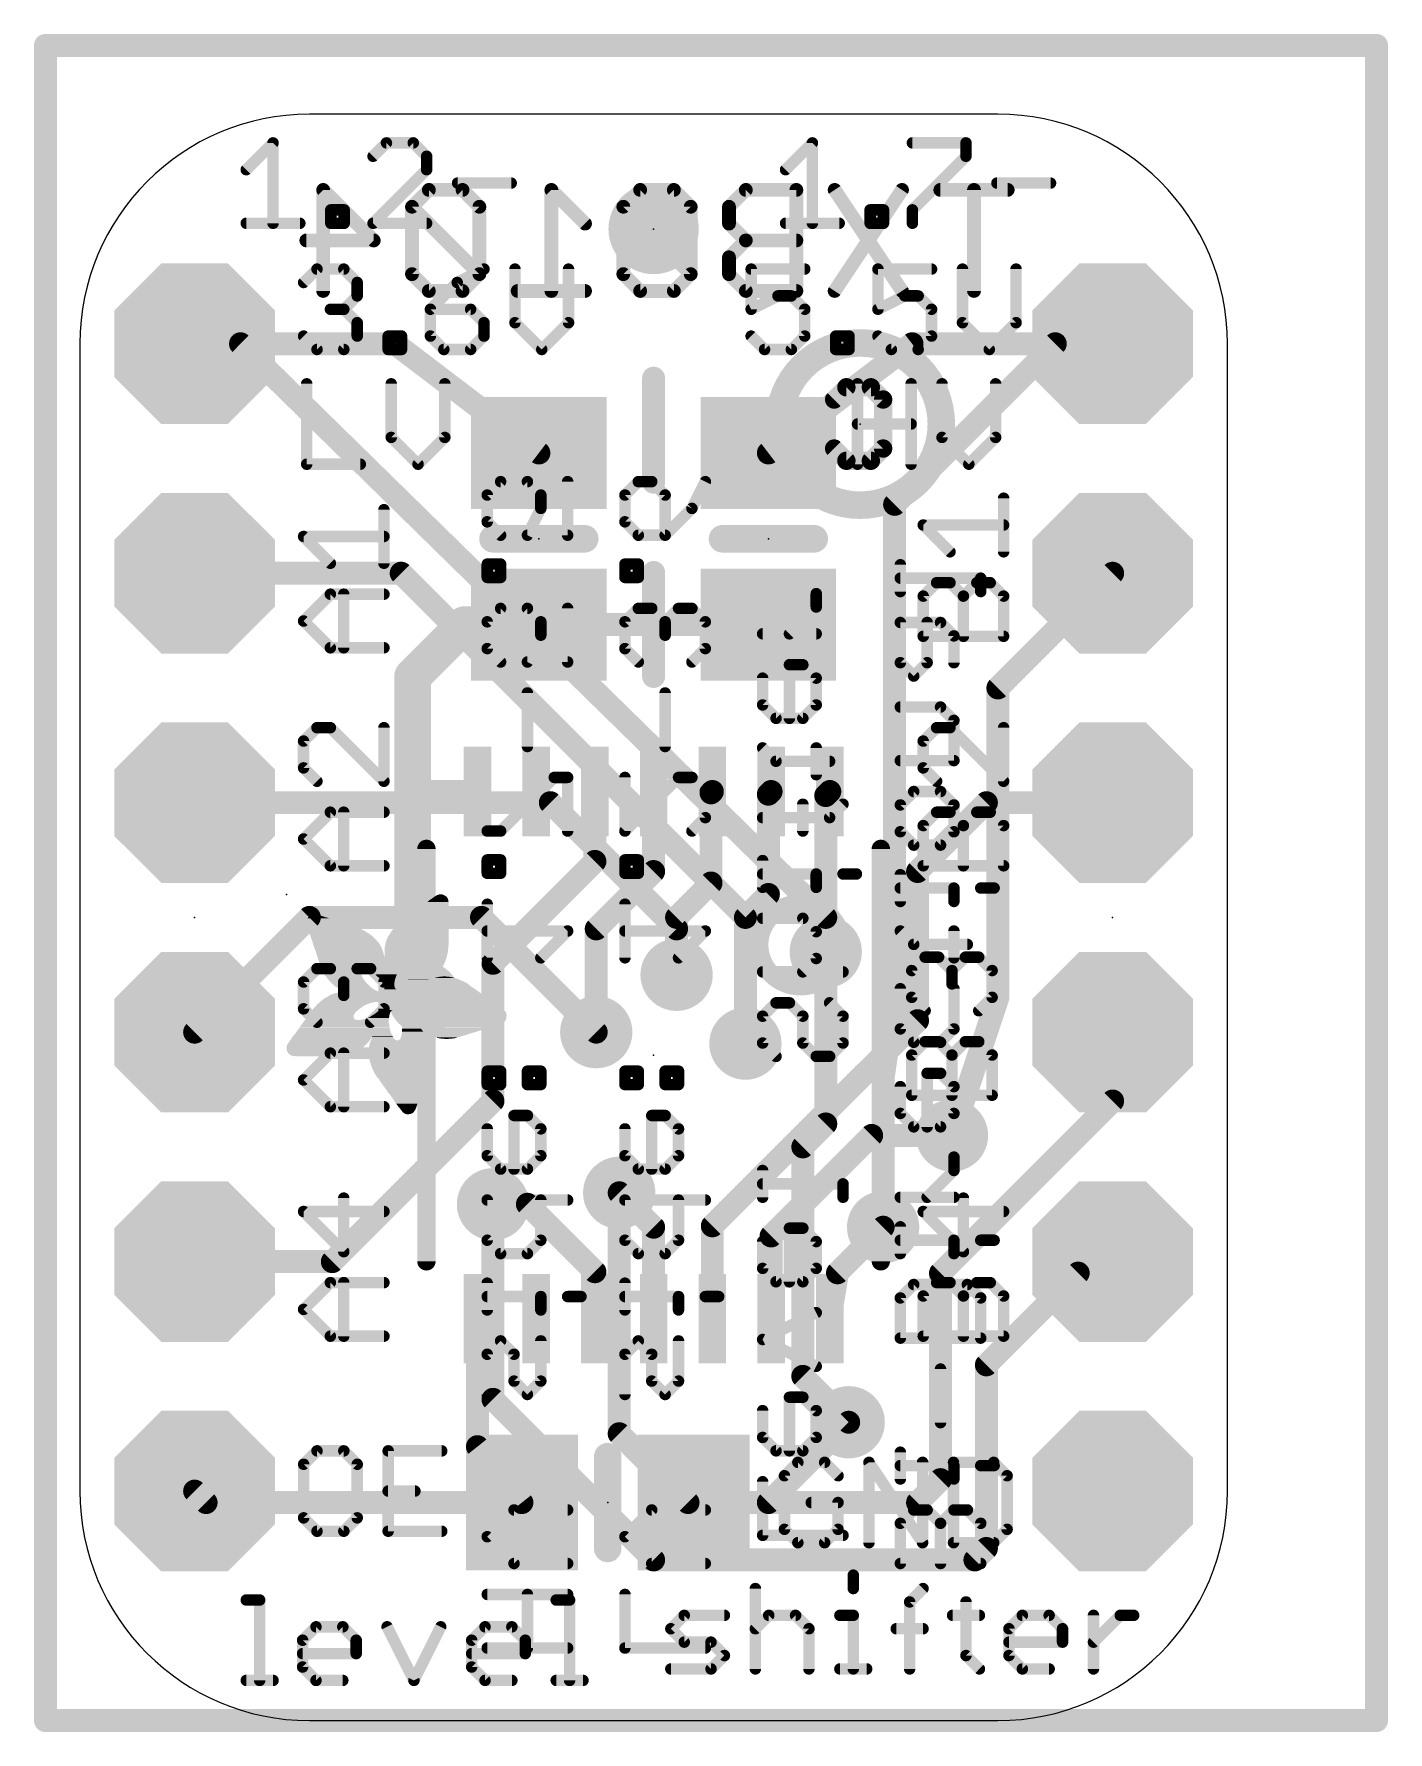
# Model space of a CAD drawing. Extents: x -0.5 to 14.5, y -0.1 to 18.7.
import ezdxf

# ---------------------------------------------------------------- set-up
doc = ezdxf.new("R2010")
doc.units = 0
for name, color, linetype in [('1', 12, 'CONTINUOUS'), ('16', 132, 'CONTINUOUS'), ('17', 110, 'CONTINUOUS'), ('18', 110, 'CONTINUOUS'), ('20', 53, 'CONTINUOUS'), ('21', 40, 'CONTINUOUS'), ('22', 6, 'CONTINUOUS'), ('23', 53, 'CONTINUOUS'), ('24', 53, 'CONTINUOUS')]:
    doc.layers.add(name, color=color, linetype=linetype)

# ---------------------------------------------------------------- blocks, each defined once
blk = doc.blocks.new('RECT')
blk.add_solid([(-0.5, -0.5), (0.5, -0.5), (-0.5, 0.5), (0.5, 0.5)])
blk = doc.blocks.new('OCTAGONP')
at = {"const_width": 0.5}
blk.add_lwpolyline([(-0.25, -0.1036), (-0.25, 0.1036), (-0.1036, 0.25), (0.1036, 0.25), (0.25, 0.1036), (0.25, -0.1036), (0.1036, -0.25), (-0.1036, -0.25), (-0.25, -0.1036), (-0.25, 0.1036)], dxfattribs=at)
blk = doc.blocks.new('PIE')
at = {"const_width": 0.5}
blk.add_lwpolyline([(0, -0.25, 1), (0, 0.25, 1), (0, -0.25)], format="xyb", dxfattribs=at)
blk = doc.blocks.new('ROUNDV')
at = {"const_width": 0.5}
blk.add_lwpolyline([(0, -0.25, 1), (0, 0.25, 1), (0, -0.25)], format="xyb", dxfattribs=at)

msp = doc.modelspace()

# ---------------------------------------------------------------- linework, layer by layer
at = {"layer": '1'}
for points, const_width in [([(3.49, 15.24), (1.27, 15.24)], 0.254), ([(5.08, 14.031), (3.49, 15.24)], 0.254), ([(7.62, 14.031), (9.21, 15.24)], 0.254), ([(9.21, 15.24), (11.43, 15.24)], 0.254), ([(4.257, 12.131), (3.683, 11.557)], 0.4064), ([(5.08, 12.131), (4.257, 12.131)], 0.4064), ([(7.62, 12.131), (5.08, 12.131)], 0.254), ([(3.683, 11.557), (3.683, 10.287)], 0.4064), ([(3.683, 10.287), (3.683, 8.128)], 0.4064), ([(3.683, 10.2838), (3.683, 10.287)], 0.254), ([(4.4, 10.2838), (3.683, 10.2838)], 0.254), ([(5.7, 9.51), (5.7, 10.2838)], 0.254), ([(6.35, 10.2838), (6.35, 9.398)], 0.254), ([(6.985, 10.2688), (7, 10.2838)], 0.254), ([(6.985, 9.271), (6.985, 10.2688)], 0.254), ([(7.62, 10.2538), (7.65, 10.2838)], 0.254), ([(7.62, 9.144), (7.62, 10.2538)], 0.254), ([(8.255, 10.2388), (8.3, 10.2838)], 0.254), ([(8.255, 8.509), (8.255, 10.2388)], 0.254), ([(9.271, 9.398), (10.033, 10.16)], 0.254), ([(10.033, 10.16), (11.43, 10.16)], 0.254), ([(4.572, 8.382), (5.7, 9.51)], 0.254), ([(6.35, 9.398), (5.715, 8.763)], 0.254), ([(6.604, 8.89), (6.985, 9.271)], 0.254), ([(9.271, 7.747), (9.271, 9.398)], 0.254), ([(7.366, 8.89), (7.62, 9.144)], 0.254), ([(5.715, 8.763), (5.715, 7.62)], 0.254), ([(6.604, 8.255), (6.604, 8.89)], 0.254), ([(7.366, 7.493), (7.366, 8.89)], 0.254), ([(4.572, 6.858), (4.572, 8.382)], 0.254), ([(3.683, 8.128), (3.81, 8.001)], 0.4064), ([(9.271, 7.747), (7, 5.476)], 0.254), ([(2.794, 5.08), (4.572, 6.858)], 0.254), ([(7.65, 5.364), (8.763, 6.477)], 0.254), ([(8.763, 6.477), (9.652, 6.477)], 0.254), ([(4.953, 5.715), (4.572, 5.715)], 0.254), ([(5.7, 4.968), (4.953, 5.715)], 0.254), ([(6.35, 5.461), (5.969, 5.842)], 0.254), ([(6.35, 4.4482), (6.35, 5.461)], 0.254), ([(7, 4.4482), (7, 5.476)], 0.254), ([(7.65, 4.4482), (7.65, 5.364)], 0.254), ([(8.3852, 4.9562), (8.89, 5.461)], 0.254), ([(1.27, 5.08), (2.794, 5.08)], 0.254), ([(5.7, 4.4482), (5.7, 4.968)], 0.254), ([(8.3, 4.4482), (8.3852, 4.9562)], 0.254), ([(4.4, 4.4482), (4.4, 3.032)], 0.254), ([(7.62, 2.413), (8.509, 3.302)], 0.254), ([(4.4, 3.032), (4.892, 2.413)], 0.254), ([(1.27, 2.54), (1.397, 2.413)], 0.254), ([(1.397, 2.413), (4.892, 2.413)], 0.254), ([(6.792, 2.413), (7.62, 2.413)], 0.254)]:
    msp.add_lwpolyline(points, dxfattribs=dict(at, const_width=const_width))
for points, const_width in [([(1.27, 15.3035, 1), (1.27, 15.1765)], 0.127), ([(3.5284, 15.2905, 1), (3.4516, 15.1895)], 0.127), ([(3.49, 15.1765, 1), (3.49, 15.3035)], 0.127), ([(9.21, 15.3035, 1), (9.21, 15.1765)], 0.127), ([(9.2484, 15.1895, 1), (9.1716, 15.2905)], 0.127), ([(11.43, 15.1765, 1), (11.43, 15.3035)], 0.127), ([(5.0416, 13.9805, 1), (5.1184, 14.0815)], 0.127), ([(7.5816, 14.0815, 1), (7.6584, 13.9805)], 0.127), ([(4.257, 12.2326, 1), (4.257, 12.0294)], 0.2032), ([(4.3288, 12.0592, 1), (4.1852, 12.2028)], 0.2032), ([(5.08, 12.1945, 1), (5.08, 12.0675)], 0.127), ([(5.08, 12.0294, 1), (5.08, 12.2326)], 0.2032), ([(7.62, 12.0675, 1), (7.62, 12.1945)], 0.127), ([(3.7846, 11.557, 1), (3.5814, 11.557)], 0.2032), ([(3.6112, 11.6288, 1), (3.7548, 11.4852)], 0.2032), ([(3.7846, 10.287, 1), (3.5814, 10.287)], 0.2032), ([(3.5814, 10.287, 1), (3.7846, 10.287)], 0.2032), ([(3.7465, 10.287, 1), (3.6195, 10.287)], 0.127), ([(3.683, 10.3473, 1), (3.683, 10.2203)], 0.127), ([(3.6195, 10.2838, 1), (3.7465, 10.2838)], 0.127), ([(4.4, 10.2203, 1), (4.4, 10.3473)], 0.127), ([(5.7635, 10.2838, 1), (5.6365, 10.2838)], 0.127), ([(6.4135, 10.2838, 1), (6.2865, 10.2838)], 0.127), ([(7.0485, 10.2688, 1), (6.9215, 10.2688)], 0.127), ([(6.9401, 10.3137, 1), (7.0299, 10.2239)], 0.127), ([(7.0449, 10.2389, 1), (6.9551, 10.3287)], 0.127), ([(7.6835, 10.2538, 1), (7.5565, 10.2538)], 0.127), ([(7.5751, 10.2987, 1), (7.6649, 10.2089)], 0.127), ([(7.6949, 10.2389, 1), (7.6051, 10.3287)], 0.127), ([(8.3185, 10.2388, 1), (8.1915, 10.2388)], 0.127), ([(8.2101, 10.2837, 1), (8.2999, 10.1939)], 0.127), ([(8.3449, 10.2389, 1), (8.2551, 10.3287)], 0.127), ([(10.033, 10.2235, 1), (10.033, 10.0965)], 0.127), ([(10.0779, 10.1151, 1), (9.9881, 10.2049)], 0.127), ([(11.43, 10.0965, 1), (11.43, 10.2235)], 0.127), ([(5.7449, 9.4651, 1), (5.6551, 9.5549)], 0.127), ([(5.6365, 9.51, 1), (5.7635, 9.51)], 0.127), ([(6.2865, 9.398, 1), (6.4135, 9.398)], 0.127), ([(6.3949, 9.3531, 1), (6.3051, 9.4429)], 0.127), ([(9.3345, 9.398, 1), (9.2075, 9.398)], 0.127), ([(9.2261, 9.4429, 1), (9.3159, 9.3531)], 0.127), ([(6.9215, 9.271, 1), (7.0485, 9.271)], 0.127), ([(7.0299, 9.2261, 1), (6.9401, 9.3159)], 0.127), ([(7.6649, 9.0991, 1), (7.5751, 9.1889)], 0.127), ([(7.5565, 9.144, 1), (7.6835, 9.144)], 0.127), ([(5.7785, 8.763, 1), (5.6515, 8.763)], 0.127), ([(5.6701, 8.8079, 1), (5.7599, 8.7181)], 0.127), ([(6.6675, 8.89, 1), (6.5405, 8.89)], 0.127), ([(6.5591, 8.9349, 1), (6.6489, 8.8451)], 0.127), ([(7.4295, 8.89, 1), (7.3025, 8.89)], 0.127), ([(7.3211, 8.9349, 1), (7.4109, 8.8451)], 0.127), ([(4.6355, 8.382, 1), (4.5085, 8.382)], 0.127), ([(4.5271, 8.4269, 1), (4.6169, 8.3371)], 0.127), ([(8.1915, 8.509, 1), (8.3185, 8.509)], 0.127), ([(3.7548, 8.1998, 1), (3.6112, 8.0562)], 0.2032), ([(6.5405, 8.255, 1), (6.6675, 8.255)], 0.127), ([(3.5814, 8.128, 1), (3.7846, 8.128)], 0.2032), ([(3.7382, 7.9292, 1), (3.8818, 8.0728)], 0.2032), ([(9.2075, 7.747, 1), (9.3345, 7.747)], 0.127), ([(9.3159, 7.7021, 1), (9.2261, 7.7919)], 0.127), ([(5.6515, 7.62, 1), (5.7785, 7.62)], 0.127), ([(7.3025, 7.493, 1), (7.4295, 7.493)], 0.127), ([(4.6169, 6.8131, 1), (4.5271, 6.9029)], 0.127), ([(4.5085, 6.858, 1), (4.6355, 6.858)], 0.127), ([(8.763, 6.5405, 1), (8.763, 6.4135)], 0.127), ([(8.8079, 6.4321, 1), (8.7181, 6.5219)], 0.127), ([(9.652, 6.4135, 1), (9.652, 6.5405)], 0.127), ([(4.572, 5.7785, 1), (4.572, 5.6515)], 0.127), ([(4.9979, 5.7599, 1), (4.9081, 5.6701)], 0.127), ([(4.953, 5.6515, 1), (4.953, 5.7785)], 0.127), ([(6.0139, 5.8869, 1), (5.9241, 5.7971)], 0.127), ([(6.4135, 5.461, 1), (6.2865, 5.461)], 0.127), ([(6.3051, 5.4161, 1), (6.3949, 5.5059)], 0.127), ([(7.0635, 5.476, 1), (6.9365, 5.476)], 0.127), ([(6.9551, 5.5209, 1), (7.0449, 5.4311)], 0.127), ([(7.7135, 5.364, 1), (7.5865, 5.364)], 0.127), ([(7.6051, 5.4089, 1), (7.6949, 5.3191)], 0.127), ([(8.9349, 5.4161, 1), (8.8451, 5.5059)], 0.127), ([(1.27, 5.1435, 1), (1.27, 5.0165)], 0.127), ([(2.7491, 5.1249, 1), (2.8389, 5.0351)], 0.127), ([(2.794, 5.0165, 1), (2.794, 5.1435)], 0.127), ([(5.7635, 4.968, 1), (5.6365, 4.968)], 0.127), ([(5.6551, 4.9231, 1), (5.7449, 5.0129)], 0.127), ([(8.4478, 4.9457, 1), (8.3226, 4.9667)], 0.127), ([(8.3403, 5.0011, 1), (8.4301, 4.9113)], 0.127), ([(4.4635, 4.4482, 1), (4.3365, 4.4482)], 0.127), ([(5.6365, 4.4482, 1), (5.7635, 4.4482)], 0.127), ([(6.2865, 4.4482, 1), (6.4135, 4.4482)], 0.127), ([(6.9365, 4.4482, 1), (7.0635, 4.4482)], 0.127), ([(7.5865, 4.4482, 1), (7.7135, 4.4482)], 0.127), ([(8.2374, 4.4587, 1), (8.3626, 4.4377)], 0.127), ([(8.5539, 3.2571, 1), (8.4641, 3.3469)], 0.127), ([(4.4497, 3.0715, 1), (4.3503, 2.9925)], 0.127), ([(4.3365, 3.032, 1), (4.4635, 3.032)], 0.127), ([(1.3149, 2.5849, 1), (1.2251, 2.4951)], 0.127), ([(1.397, 2.4765, 1), (1.397, 2.3495)], 0.127), ([(1.3521, 2.3681, 1), (1.4419, 2.4579)], 0.127), ([(4.8423, 2.3735, 1), (4.9417, 2.4525)], 0.127), ([(4.892, 2.3495, 1), (4.892, 2.4765)], 0.127), ([(6.792, 2.4765, 1), (6.792, 2.3495)], 0.127), ([(7.5751, 2.4579, 1), (7.6649, 2.3681)], 0.127), ([(7.62, 2.3495, 1), (7.62, 2.4765)], 0.127)]:
    msp.add_lwpolyline(points, format="xyb", dxfattribs=dict(at, const_width=const_width))
at = {"layer": '16', "const_width": 0.254}
for points in [[(-0.381, 18.542), (-0.381, 0)], [(14.351, 18.542), (-0.381, 18.542)], [(14.351, 0), (14.351, 18.542)], [(1.27, 15.24), (1.778, 15.24)], [(1.778, 15.24), (8.255, 8.89)], [(9.017, 13.462), (10.795, 15.24)], [(10.795, 15.24), (11.43, 15.24)], [(9.017, 8.001), (9.017, 13.462)], [(1.27, 12.7), (3.556, 12.7)], [(3.556, 12.7), (7.366, 8.89)], [(10.16, 11.43), (11.43, 12.7)], [(10.16, 8.001), (10.16, 11.43)], [(1.27, 10.16), (5.207, 10.16)], [(5.207, 10.16), (6.604, 8.763)], [(2.54, 8.89), (1.27, 7.62)], [(4.445, 8.89), (2.54, 8.89)], [(5.715, 7.62), (4.445, 8.89)], [(6.604, 8.763), (6.604, 8.255)], [(7.366, 8.89), (7.366, 7.493)], [(8.255, 8.89), (8.255, 8.509)], [(8.255, 6.604), (8.255, 8.509)], [(8.89, 7.112), (9.017, 8.001)], [(9.652, 6.477), (10.16, 8.001)], [(11.43, 6.858), (11.43, 7.62)], [(8.89, 5.461), (8.89, 7.112)], [(11.43, 6.858), (9.525, 4.953)], [(8.001, 6.35), (8.255, 6.604)], [(8.001, 3.81), (8.001, 6.35)], [(4.572, 3.556), (4.572, 5.715)], [(5.969, 3.175), (5.969, 5.842)], [(9.525, 4.953), (9.525, 2.667)], [(11.049, 4.953), (10.033, 3.937)], [(11.049, 4.953), (11.43, 5.08)], [(10.033, 3.937), (10.033, 1.905)], [(8.509, 3.302), (8.001, 3.81)], [(6.35, 1.778), (4.572, 3.556)], [(6.731, 2.413), (5.969, 3.175)], [(9.525, 2.667), (9.271, 2.413)], [(9.271, 2.413), (6.731, 2.413)], [(9.906, 1.778), (6.35, 1.778)], [(10.033, 1.905), (9.906, 1.778)], [(-0.381, 0), (14.351, 0)]]:
    msp.add_lwpolyline(points, dxfattribs=at)
at = {"layer": '16', "const_width": 0.127}
for points in [[(-0.3175, 18.542, 1), (-0.4445, 18.542)], [(-0.381, 18.6055, 1), (-0.381, 18.4785)], [(14.4145, 18.542, 1), (14.2875, 18.542)], [(14.351, 18.4785, 1), (14.351, 18.6055)], [(1.27, 15.3035, 1), (1.27, 15.1765)], [(1.8225, 15.2853, 1), (1.7335, 15.1947)], [(1.778, 15.1765, 1), (1.778, 15.3035)], [(10.795, 15.3035, 1), (10.795, 15.1765)], [(10.8399, 15.1951, 1), (10.7501, 15.2849)], [(11.43, 15.1765, 1), (11.43, 15.3035)], [(9.0805, 13.462, 1), (8.9535, 13.462)], [(8.9721, 13.5069, 1), (9.0619, 13.4171)], [(1.27, 12.7635, 1), (1.27, 12.6365)], [(3.6009, 12.7449, 1), (3.5111, 12.6551)], [(3.556, 12.6365, 1), (3.556, 12.7635)], [(11.4749, 12.6551, 1), (11.3851, 12.7449)], [(10.2235, 11.43, 1), (10.0965, 11.43)], [(10.1151, 11.4749, 1), (10.2049, 11.3851)], [(1.27, 10.2235, 1), (1.27, 10.0965)], [(5.2519, 10.2049, 1), (5.1621, 10.1151)], [(5.207, 10.0965, 1), (5.207, 10.2235)], [(2.54, 8.9535, 1), (2.54, 8.8265)], [(2.5849, 8.8451, 1), (2.4951, 8.9349)], [(4.4899, 8.9349, 1), (4.4001, 8.8451)], [(4.445, 8.8265, 1), (4.445, 8.9535)], [(6.6675, 8.763, 1), (6.5405, 8.763)], [(6.5591, 8.7181, 1), (6.6489, 8.8079)], [(7.4295, 8.89, 1), (7.3025, 8.89)], [(7.3211, 8.8451, 1), (7.4109, 8.9349)], [(8.3185, 8.89, 1), (8.1915, 8.89)], [(8.2105, 8.8447, 1), (8.2995, 8.9353)], [(8.3185, 8.509, 1), (8.1915, 8.509)], [(8.1915, 8.509, 1), (8.3185, 8.509)], [(6.5405, 8.255, 1), (6.6675, 8.255)], [(9.0799, 7.992, 1), (8.9541, 8.01)], [(10.2202, 7.9809, 1), (10.0998, 8.0211)], [(8.9535, 8.001, 1), (9.0805, 8.001)], [(10.0965, 8.001, 1), (10.2235, 8.001)], [(1.2251, 7.6649, 1), (1.3149, 7.5751)], [(5.6701, 7.5751, 1), (5.7599, 7.6649)], [(11.4935, 7.62, 1), (11.3665, 7.62)], [(7.3025, 7.493, 1), (7.4295, 7.493)], [(8.9535, 7.112, 1), (8.8265, 7.112)], [(8.8271, 7.121, 1), (8.9529, 7.103)], [(11.4749, 6.8131, 1), (11.3851, 6.9029)], [(11.3665, 6.858, 1), (11.4935, 6.858)], [(8.1915, 6.604, 1), (8.3185, 6.604)], [(8.2999, 6.5591, 1), (8.2101, 6.6489)], [(8.0645, 6.35, 1), (7.9375, 6.35)], [(7.9561, 6.3949, 1), (8.0459, 6.3051)], [(9.5918, 6.4971, 1), (9.7122, 6.4569)], [(4.6355, 5.715, 1), (4.5085, 5.715)], [(6.0325, 5.842, 1), (5.9055, 5.842)], [(8.8265, 5.461, 1), (8.9535, 5.461)], [(9.5885, 4.953, 1), (9.4615, 4.953)], [(11.0289, 5.0132, 1), (11.0691, 4.8928)], [(11.0939, 4.9081, 1), (11.0041, 4.9979)], [(11.4501, 5.0198, 1), (11.4099, 5.1402)], [(9.4801, 4.9979, 1), (9.5699, 4.9081)], [(10.0965, 3.937, 1), (9.9695, 3.937)], [(9.9881, 3.9819, 1), (10.0779, 3.8921)], [(8.0459, 3.8549, 1), (7.9561, 3.7651)], [(7.9375, 3.81, 1), (8.0645, 3.81)], [(4.6169, 3.6009, 1), (4.5271, 3.5111)], [(4.5085, 3.556, 1), (4.6355, 3.556)], [(8.4641, 3.2571, 1), (8.5539, 3.3469)], [(6.0139, 3.2199, 1), (5.9241, 3.1301)], [(5.9055, 3.175, 1), (6.0325, 3.175)], [(9.4615, 2.667, 1), (9.5885, 2.667)], [(9.5699, 2.6221, 1), (9.4801, 2.7119)], [(6.731, 2.4765, 1), (6.731, 2.3495)], [(6.6861, 2.3681, 1), (6.7759, 2.4579)], [(9.2261, 2.4579, 1), (9.3159, 2.3681)], [(9.271, 2.3495, 1), (9.271, 2.4765)], [(6.35, 1.8415, 1), (6.35, 1.7145)], [(6.3051, 1.7331, 1), (6.3949, 1.8229)], [(9.8611, 1.8229, 1), (9.9509, 1.7331)], [(9.906, 1.7145, 1), (9.906, 1.8415)], [(9.9695, 1.905, 1), (10.0965, 1.905)], [(10.0779, 1.8601, 1), (9.9881, 1.9499)], [(-0.381, 0.0635, 1), (-0.381, -0.0635)], [(-0.4445, 0, 1), (-0.3175, 0)], [(14.2875, 0, 1), (14.4145, 0)], [(14.351, -0.0635, 1), (14.351, 0.0635)]]:
    msp.add_lwpolyline(points, format="xyb", dxfattribs=at)
at = {"layer": '20'}
for p, q in [((10.16, 17.78), (2.54, 17.78)), ((0, 15.24), (0, 2.54)), ((12.7, 2.54), (12.7, 15.24)), ((2.54, 0), (10.16, 0))]:
    msp.add_line(p, q, dxfattribs=at)
for centre, start, end in [((2.54, 15.24), 90, 180), ((10.16, 15.24), 0, 90), ((2.54, 2.54), 180, 270), ((10.16, 2.54), 270, 0)]:
    msp.add_arc(centre, 2.54, start, end, dxfattribs=at)
at = {"layer": '21'}
for points, const_width in [([(1.8415, 17.1667), (2.1381, 17.4633)], 0.127), ([(2.1381, 17.4633), (2.1381, 16.5735)], 0.127), ([(3.3931, 17.4633), (3.2448, 17.315)], 0.127), ([(3.6897, 17.4633), (3.3931, 17.4633)], 0.127), ([(3.838, 17.315), (3.6897, 17.4633)], 0.127), ([(7.8105, 17.1667), (8.1071, 17.4633)], 0.127), ([(8.1071, 17.4633), (8.1071, 16.5735)], 0.127), ([(9.2138, 17.4633), (9.807, 17.4633)], 0.127), ([(9.807, 17.4633), (9.807, 17.315)], 0.127), ([(3.838, 17.1667), (3.838, 17.315)], 0.127), ([(9.807, 17.315), (9.2138, 16.7218)], 0.127), ([(3.2448, 16.5735), (3.838, 17.1667)], 0.127), ([(4.1803, 17.0184), (4.7735, 17.0184)], 0.127), ([(10.1493, 17.0184), (10.7425, 17.0184)], 0.127), ([(2.777, 16.5735), (2.777, 16.7218)], 0.127), ([(2.777, 16.7218), (2.9253, 16.7218)], 0.127), ([(2.9253, 16.7218), (2.9253, 16.5735)], 0.127), ([(8.746, 16.5735), (8.746, 16.7218)], 0.127), ([(8.746, 16.7218), (8.8943, 16.7218)], 0.127), ([(8.8943, 16.7218), (8.8943, 16.5735)], 0.127), ([(9.2138, 16.7218), (9.2138, 16.5735)], 0.127), ([(1.8415, 16.5735), (2.4347, 16.5735)], 0.127), ([(2.9253, 16.5735), (2.777, 16.5735)], 0.127), ([(3.838, 16.5735), (3.2448, 16.5735)], 0.127), ([(7.8105, 16.5735), (8.4037, 16.5735)], 0.127), ([(8.8943, 16.5735), (8.746, 16.5735)], 0.127), ([(2.4765, 15.918), (2.6248, 16.0663)], 0.127), ([(2.6248, 16.0663), (2.9214, 16.0663)], 0.127), ([(2.9214, 16.0663), (3.0697, 15.918)], 0.127), ([(3.0697, 15.918), (3.0697, 15.7697)], 0.127), ([(4.1764, 15.918), (3.8798, 15.6214)], 0.127), ([(4.4729, 16.0663), (4.1764, 15.918)], 0.127), ([(4.8153, 16.0663), (4.8153, 15.4731)], 0.127), ([(5.4085, 15.4731), (5.4085, 16.0663)], 0.127), ([(8.0227, 16.0663), (7.4295, 16.0663)], 0.127), ([(7.4295, 16.0663), (7.4295, 15.6214)], 0.127), ([(9.426, 16.0663), (8.8328, 16.0663)], 0.127), ([(8.8328, 16.0663), (8.8328, 15.6214)], 0.127), ([(9.7683, 16.0663), (9.7683, 15.4731)], 0.127), ([(10.3615, 15.4731), (10.3615, 16.0663)], 0.127), ([(3.0697, 15.7697), (2.9214, 15.6214)], 0.127), ([(7.4295, 15.6214), (7.7261, 15.7697)], 0.127), ([(7.7261, 15.7697), (7.8744, 15.7697)], 0.127), ([(7.8744, 15.7697), (8.0227, 15.6214)], 0.127), ([(8.8328, 15.6214), (9.1294, 15.7697)], 0.127), ([(9.1294, 15.7697), (9.2777, 15.7697)], 0.127), ([(9.2777, 15.7697), (9.426, 15.6214)], 0.127), ([(2.9214, 15.6214), (2.7731, 15.6214)], 0.127), ([(2.9214, 15.6214), (3.0697, 15.4731)], 0.127), ([(3.8798, 15.6214), (3.8798, 15.3248)], 0.127), ([(4.3247, 15.6214), (3.8798, 15.6214)], 0.127), ([(4.4729, 15.4731), (4.3247, 15.6214)], 0.127), ([(8.0227, 15.6214), (8.0227, 15.3248)], 0.127), ([(9.426, 15.6214), (9.426, 15.3248)], 0.127), ([(3.0697, 15.4731), (3.0697, 15.3248)], 0.127), ([(4.4729, 15.3248), (4.4729, 15.4731)], 0.127), ([(4.8153, 15.4731), (5.1119, 15.1765)], 0.127), ([(5.1119, 15.1765), (5.4085, 15.4731)], 0.127), ([(9.7683, 15.4731), (10.0649, 15.1765)], 0.127), ([(10.0649, 15.1765), (10.3615, 15.4731)], 0.127), ([(2.6248, 15.1765), (2.4765, 15.3248)], 0.127), ([(2.9214, 15.1765), (2.6248, 15.1765)], 0.127), ([(3.0697, 15.3248), (2.9214, 15.1765)], 0.127), ([(3.412, 15.1765), (3.412, 15.3248)], 0.127), ([(3.412, 15.3248), (3.5603, 15.3248)], 0.127), ([(3.5603, 15.1765), (3.412, 15.1765)], 0.127), ([(3.5603, 15.3248), (3.5603, 15.1765)], 0.127), ([(3.8798, 15.3248), (4.0281, 15.1765)], 0.127), ([(4.0281, 15.1765), (4.3247, 15.1765)], 0.127), ([(4.3247, 15.1765), (4.4729, 15.3248)], 0.127), ([(7.5778, 15.1765), (7.4295, 15.3248)], 0.127), ([(7.8744, 15.1765), (7.5778, 15.1765)], 0.127), ([(8.0227, 15.3248), (7.8744, 15.1765)], 0.127), ([(8.365, 15.1765), (8.365, 15.3248)], 0.127), ([(8.365, 15.3248), (8.5133, 15.3248)], 0.127), ([(8.5133, 15.1765), (8.365, 15.1765)], 0.127), ([(8.5133, 15.3248), (8.5133, 15.1765)], 0.127), ([(8.9811, 15.1765), (8.8328, 15.3248)], 0.127), ([(9.2777, 15.1765), (8.9811, 15.1765)], 0.127), ([(9.426, 15.3248), (9.2777, 15.1765)], 0.127), ([(2.5105, 14.7963), (2.5105, 13.9065)], 0.127), ([(3.446, 14.7963), (3.446, 14.2031)], 0.127), ([(4.0392, 14.2031), (4.0392, 14.7963)], 0.127), ([(6.35, 14.859), (6.35, 13.708)], 0.254), ([(8.6065, 13.9065), (8.6065, 14.7963)], 0.127), ([(9.1996, 14.7963), (9.1996, 13.9065)], 0.127), ([(9.542, 14.7963), (9.542, 14.2031)], 0.127), ([(10.1352, 14.2031), (10.1352, 14.7963)], 0.127), ([(8.6065, 14.3514), (9.1996, 14.3514)], 0.127), ([(3.446, 14.2031), (3.7426, 13.9065)], 0.127), ([(3.7426, 13.9065), (4.0392, 14.2031)], 0.127), ([(9.542, 14.2031), (9.8386, 13.9065)], 0.127), ([(9.8386, 13.9065), (10.1352, 14.2031)], 0.127), ([(2.5105, 13.9065), (3.1036, 13.9065)], 0.127), ([(10.2235, 12.937), (10.2235, 13.5302)], 0.127), ([(3.3655, 12.81), (3.3655, 13.4032)], 0.127), ([(2.7723, 12.81), (2.4757, 13.1066)], 0.127), ([(2.4757, 13.1066), (3.3655, 13.1066)], 0.127), ([(5.588, 13.081), (4.572, 13.081)], 0.3048), ([(8.128, 13.081), (7.112, 13.081)], 0.3048), ([(9.6303, 12.937), (9.3337, 13.2336)], 0.127), ([(9.3337, 13.2336), (10.2235, 13.2336)], 0.127), ([(6.35, 12.708), (6.35, 11.557)], 0.254), ([(9.3337, 12.4464), (9.482, 12.5947)], 0.127), ([(9.482, 12.5947), (9.6303, 12.5947)], 0.127), ([(9.6303, 12.5947), (9.7786, 12.4464)], 0.127), ([(9.7786, 12.4464), (9.9269, 12.5947)], 0.127), ([(9.9269, 12.5947), (10.0752, 12.5947)], 0.127), ([(10.0752, 12.5947), (10.2235, 12.4464)], 0.127), ([(2.4757, 12.1711), (2.7723, 12.4677)], 0.127), ([(2.7723, 12.4677), (3.3655, 12.4677)], 0.127), ([(2.9206, 11.8745), (2.9206, 12.4677)], 0.127), ([(9.3337, 12.0015), (9.3337, 12.4464)], 0.127), ([(9.7786, 12.0015), (9.7786, 12.4464)], 0.127), ([(10.2235, 12.4464), (10.2235, 12.0015)], 0.127), ([(2.7723, 11.8745), (2.4757, 12.1711)], 0.127), ([(10.2235, 12.0015), (9.3337, 12.0015)], 0.127), ([(3.3655, 11.8745), (2.7723, 11.8745)], 0.127), ([(2.624, 10.9902), (2.4757, 10.8419)], 0.127), ([(2.4757, 10.8419), (2.4757, 10.5453)], 0.127), ([(2.7723, 10.9902), (2.624, 10.9902)], 0.127), ([(3.3655, 10.397), (2.7723, 10.9902)], 0.127), ([(3.3655, 10.9902), (3.3655, 10.397)], 0.127), ([(9.482, 10.9902), (9.3337, 10.8419)], 0.127), ([(9.3337, 10.8419), (9.3337, 10.5453)], 0.127), ([(9.6303, 10.9902), (9.482, 10.9902)], 0.127), ([(10.2235, 10.397), (9.6303, 10.9902)], 0.127), ([(10.2235, 10.9902), (10.2235, 10.397)], 0.127), ([(2.4757, 10.5453), (2.624, 10.397)], 0.127), ([(9.3337, 10.5453), (9.482, 10.397)], 0.127), ([(2.4757, 9.7581), (2.7723, 10.0547)], 0.127), ([(2.7723, 10.0547), (3.3655, 10.0547)], 0.127), ([(2.9206, 9.4615), (2.9206, 10.0547)], 0.127), ([(9.3337, 9.9064), (9.482, 10.0547)], 0.127), ([(9.3337, 9.4615), (9.3337, 9.9064)], 0.127), ([(9.482, 10.0547), (9.6303, 10.0547)], 0.127), ([(9.6303, 10.0547), (9.7786, 9.9064)], 0.127), ([(9.7786, 9.9064), (9.9269, 10.0547)], 0.127), ([(9.7786, 9.4615), (9.7786, 9.9064)], 0.127), ([(9.9269, 10.0547), (10.0752, 10.0547)], 0.127), ([(10.0752, 10.0547), (10.2235, 9.9064)], 0.127), ([(10.2235, 9.9064), (10.2235, 9.4615)], 0.127), ([(2.7723, 9.4615), (2.4757, 9.7581)], 0.127), ([(3.8354, 5.0832), (3.8354, 9.6488)], 0.2032), ([(8.8646, 9.6488), (8.8646, 5.0832)], 0.2032), ([(3.3655, 9.4615), (2.7723, 9.4615)], 0.127), ([(10.2235, 9.4615), (9.3337, 9.4615)], 0.127), ([(9.2067, 8.3019), (9.355, 8.4502)], 0.127), ([(9.355, 8.4502), (9.5033, 8.4502)], 0.127), ([(9.5033, 8.4502), (9.6516, 8.3019)], 0.127), ([(9.6516, 8.3019), (9.7999, 8.4502)], 0.127), ([(9.7999, 8.4502), (9.9482, 8.4502)], 0.127), ([(9.9482, 8.4502), (10.0965, 8.3019)], 0.127), ([(2.4757, 8.1749), (2.624, 8.3232)], 0.127), ([(2.624, 8.3232), (2.7723, 8.3232)], 0.127), ([(2.7723, 8.3232), (2.9206, 8.1749)], 0.127), ([(2.9206, 8.1749), (3.0689, 8.3232)], 0.127), ([(3.0689, 8.3232), (3.2172, 8.3232)], 0.127), ([(3.2172, 8.3232), (3.3655, 8.1749)], 0.127), ([(9.2067, 8.0053), (9.2067, 8.3019)], 0.127), ([(9.6516, 8.3019), (9.6516, 8.1536)], 0.127), ([(10.0965, 8.3019), (10.0965, 8.0053)], 0.127), ([(2.4757, 7.8783), (2.4757, 8.1749)], 0.127), ([(2.9206, 8.1749), (2.9206, 8.0266)], 0.127), ([(3.3655, 8.1749), (3.3655, 7.8783)], 0.127), ([(2.624, 7.73), (2.4757, 7.8783)], 0.127), ([(3.3655, 7.8783), (3.2172, 7.73)], 0.127), ([(9.355, 7.857), (9.2067, 8.0053)], 0.127), ([(10.0965, 8.0053), (9.9482, 7.857)], 0.127), ([(9.2067, 7.3664), (9.355, 7.5147)], 0.127), ([(9.355, 7.5147), (9.5033, 7.5147)], 0.127), ([(9.5033, 7.5147), (9.6516, 7.3664)], 0.127), ([(9.6516, 7.3664), (9.7999, 7.5147)], 0.127), ([(9.7999, 7.5147), (9.9482, 7.5147)], 0.127), ([(9.9482, 7.5147), (10.0965, 7.3664)], 0.127), ([(2.4757, 7.0911), (2.7723, 7.3877)], 0.127), ([(2.7723, 7.3877), (3.3655, 7.3877)], 0.127), ([(2.9206, 6.7945), (2.9206, 7.3877)], 0.127), ([(9.2067, 6.9215), (9.2067, 7.3664)], 0.127), ([(9.6516, 6.9215), (9.6516, 7.3664)], 0.127), ([(10.0965, 7.3664), (10.0965, 6.9215)], 0.127), ([(2.7723, 6.7945), (2.4757, 7.0911)], 0.127), ([(10.0965, 6.9215), (9.2067, 6.9215)], 0.127), ([(3.3655, 6.7945), (2.7723, 6.7945)], 0.127), ([(2.9206, 5.19), (2.9206, 5.7832)], 0.127), ([(9.7786, 5.19), (9.7786, 5.7832)], 0.127), ([(3.3655, 5.6349), (2.4757, 5.6349)], 0.127), ([(2.4757, 5.6349), (2.9206, 5.19)], 0.127), ([(10.2235, 5.6349), (9.3337, 5.6349)], 0.127), ([(9.3337, 5.6349), (9.7786, 5.19)], 0.127), ([(2.4757, 4.5511), (2.7723, 4.8477)], 0.127), ([(2.7723, 4.8477), (3.3655, 4.8477)], 0.127), ([(2.9206, 4.2545), (2.9206, 4.8477)], 0.127), ([(9.3337, 4.6994), (9.482, 4.8477)], 0.127), ([(9.482, 4.8477), (9.6303, 4.8477)], 0.127), ([(9.6303, 4.8477), (9.7786, 4.6994)], 0.127), ([(9.7786, 4.6994), (9.9269, 4.8477)], 0.127), ([(9.9269, 4.8477), (10.0752, 4.8477)], 0.127), ([(10.0752, 4.8477), (10.2235, 4.6994)], 0.127), ([(9.3337, 4.2545), (9.3337, 4.6994)], 0.127), ([(9.7786, 4.2545), (9.7786, 4.6994)], 0.127), ([(10.2235, 4.6994), (10.2235, 4.2545)], 0.127), ([(2.7723, 4.2545), (2.4757, 4.5511)], 0.127), ([(3.3655, 4.2545), (2.7723, 4.2545)], 0.127), ([(10.2235, 4.2545), (9.3337, 4.2545)], 0.127), ([(2.6248, 2.9853), (2.4765, 2.837)], 0.127), ([(2.9214, 2.9853), (2.6248, 2.9853)], 0.127), ([(3.0697, 2.837), (2.9214, 2.9853)], 0.127), ([(4.0052, 2.9853), (3.412, 2.9853)], 0.127), ([(3.412, 2.9853), (3.412, 2.0955)], 0.127), ([(5.842, 2.921), (5.842, 1.905)], 0.3048), ([(2.4765, 2.837), (2.4765, 2.2438)], 0.127), ([(3.0697, 2.2438), (3.0697, 2.837)], 0.127), ([(7.9462, 2.8583), (7.7979, 2.71)], 0.127), ([(8.2428, 2.8583), (7.9462, 2.8583)], 0.127), ([(8.3911, 2.71), (8.2428, 2.8583)], 0.127), ([(8.7335, 1.9685), (8.7335, 2.8583)], 0.127), ([(8.7335, 2.8583), (9.3266, 1.9685)], 0.127), ([(9.3266, 1.9685), (9.3266, 2.8583)], 0.127), ([(9.669, 2.8583), (9.669, 1.9685)], 0.127), ([(10.1139, 2.8583), (9.669, 2.8583)], 0.127), ([(10.2622, 2.71), (10.1139, 2.8583)], 0.127), ([(7.7979, 2.71), (7.7979, 2.1168)], 0.127), ([(10.2622, 2.1168), (10.2622, 2.71)], 0.127), ([(3.412, 2.5404), (3.7086, 2.5404)], 0.127), ([(8.3911, 2.4134), (8.0945, 2.4134)], 0.127), ([(8.3911, 2.1168), (8.3911, 2.4134)], 0.127), ([(2.4765, 2.2438), (2.6248, 2.0955)], 0.127), ([(2.9214, 2.0955), (3.0697, 2.2438)], 0.127), ([(2.6248, 2.0955), (2.9214, 2.0955)], 0.127), ([(3.412, 2.0955), (4.0052, 2.0955)], 0.127), ([(7.7979, 2.1168), (7.9462, 1.9685)], 0.127), ([(8.2428, 1.9685), (8.3911, 2.1168)], 0.127), ([(10.1139, 1.9685), (10.2622, 2.1168)], 0.127), ([(7.9462, 1.9685), (8.2428, 1.9685)], 0.127), ([(9.669, 1.9685), (10.1139, 1.9685)], 0.127), ([(7.476, 1.4613), (7.476, 0.5715)], 0.127), ([(8.5598, 1.6096), (8.5598, 1.4613)], 0.127), ([(9.1835, 1.313), (9.3318, 1.4613)], 0.127), ([(1.8415, 1.3343), (1.9898, 1.3343)], 0.127), ([(1.9898, 1.3343), (1.9898, 0.4445)], 0.127), ([(5.2717, 1.3343), (5.42, 1.3343)], 0.127), ([(5.42, 1.3343), (5.42, 0.4445)], 0.127), ([(9.1835, 0.5715), (9.1835, 1.313)], 0.127), ([(9.8072, 1.313), (9.8072, 0.7198)], 0.127), ([(6.5405, 1.0164), (6.6888, 1.1647)], 0.127), ([(6.6888, 1.1647), (7.1337, 1.1647)], 0.127), ([(7.476, 1.0164), (7.6243, 1.1647)], 0.127), ([(7.6243, 1.1647), (7.9209, 1.1647)], 0.127), ([(7.9209, 1.1647), (8.0692, 1.0164)], 0.127), ([(8.4115, 1.1647), (8.5598, 1.1647)], 0.127), ([(8.5598, 1.1647), (8.5598, 0.5715)], 0.127), ([(9.6589, 1.1647), (9.9555, 1.1647)], 0.127), ([(10.2826, 1.0164), (10.4309, 1.1647)], 0.127), ([(10.4309, 1.1647), (10.7275, 1.1647)], 0.127), ([(10.7275, 1.1647), (10.8757, 1.0164)], 0.127), ([(11.2181, 0.5715), (11.2181, 1.1647)], 0.127), ([(11.2181, 0.8681), (11.5147, 1.1647)], 0.127), ([(11.5147, 1.1647), (11.663, 1.1647)], 0.127), ([(2.4652, 0.8894), (2.6135, 1.0377)], 0.127), ([(2.4652, 0.5928), (2.4652, 0.8894)], 0.127), ([(2.6135, 1.0377), (2.9101, 1.0377)], 0.127), ([(2.9101, 1.0377), (3.0584, 0.8894)], 0.127), ([(3.0584, 0.8894), (3.0584, 0.7411)], 0.127), ([(3.4007, 1.0377), (3.6973, 0.4445)], 0.127), ([(3.6973, 0.4445), (3.9939, 1.0377)], 0.127), ([(4.3362, 0.8894), (4.4845, 1.0377)], 0.127), ([(4.3362, 0.5928), (4.3362, 0.8894)], 0.127), ([(4.4845, 1.0377), (4.7811, 1.0377)], 0.127), ([(4.7811, 1.0377), (4.9294, 0.8894)], 0.127), ([(4.9294, 0.8894), (4.9294, 0.7411)], 0.127), ([(6.6888, 0.8681), (6.5405, 1.0164)], 0.127), ([(8.0692, 1.0164), (8.0692, 0.5715)], 0.127), ([(9.0352, 1.0164), (9.3318, 1.0164)], 0.127), ([(10.2826, 0.7198), (10.2826, 1.0164)], 0.127), ([(10.8757, 1.0164), (10.8757, 0.8681)], 0.127), ([(3.0584, 0.7411), (2.4652, 0.7411)], 0.127), ([(4.9294, 0.7411), (4.3362, 0.7411)], 0.127), ([(6.9854, 0.8681), (6.6888, 0.8681)], 0.127), ([(7.1337, 0.7198), (6.9854, 0.8681)], 0.127), ([(6.9854, 0.5715), (7.1337, 0.7198)], 0.127), ([(9.8072, 0.7198), (9.9555, 0.5715)], 0.127), ([(10.8757, 0.8681), (10.2826, 0.8681)], 0.127), ([(10.4309, 0.5715), (10.2826, 0.7198)], 0.127), ([(2.6135, 0.4445), (2.4652, 0.5928)], 0.127), ([(4.4845, 0.4445), (4.3362, 0.5928)], 0.127), ([(6.5405, 0.5715), (6.9854, 0.5715)], 0.127), ([(8.4115, 0.5715), (8.7081, 0.5715)], 0.127), ([(10.7275, 0.5715), (10.4309, 0.5715)], 0.127), ([(1.8415, 0.4445), (2.1381, 0.4445)], 0.127), ([(2.9101, 0.4445), (2.6135, 0.4445)], 0.127), ([(4.7811, 0.4445), (4.4845, 0.4445)], 0.127), ([(5.2717, 0.4445), (5.5683, 0.4445)], 0.127)]:
    msp.add_lwpolyline(points, dxfattribs=dict(at, const_width=const_width))
for points, const_width in [([(2.1698, 17.4633, 1), (2.1063, 17.4633)], 0.0635), ([(2.1605, 17.4408, 1), (2.1156, 17.4857)], 0.0635), ([(3.3931, 17.495, 1), (3.3931, 17.4315)], 0.0635), ([(3.4155, 17.4408, 1), (3.3706, 17.4857)], 0.0635), ([(3.7121, 17.4857, 1), (3.6672, 17.4408)], 0.0635), ([(3.6897, 17.4315, 1), (3.6897, 17.495)], 0.0635), ([(8.1388, 17.4633, 1), (8.0753, 17.4633)], 0.0635), ([(8.1295, 17.4408, 1), (8.0846, 17.4857)], 0.0635), ([(9.2138, 17.495, 1), (9.2138, 17.4315)], 0.0635), ([(9.8387, 17.4633, 1), (9.7752, 17.4633)], 0.0635), ([(9.807, 17.4315, 1), (9.807, 17.495)], 0.0635), ([(3.2223, 17.3374, 1), (3.2672, 17.2925)], 0.0635), ([(3.8697, 17.315, 1), (3.8062, 17.315)], 0.0635), ([(3.8155, 17.2925, 1), (3.8604, 17.3374)], 0.0635), ([(9.7752, 17.315, 1), (9.8387, 17.315)], 0.0635), ([(9.8294, 17.2925, 1), (9.7845, 17.3374)], 0.0635), ([(1.819, 17.1891, 1), (1.864, 17.1442)], 0.0635), ([(3.8062, 17.1667, 1), (3.8697, 17.1667)], 0.0635), ([(3.8604, 17.1442, 1), (3.8155, 17.1891)], 0.0635), ([(7.788, 17.1891, 1), (7.833, 17.1442)], 0.0635), ([(4.1803, 17.0501, 1), (4.1803, 16.9866)], 0.0635), ([(4.7735, 16.9866, 1), (4.7735, 17.0501)], 0.0635), ([(10.1493, 17.0501, 1), (10.1493, 16.9866)], 0.0635), ([(10.7425, 16.9866, 1), (10.7425, 17.0501)], 0.0635), ([(2.8088, 16.7218, 1), (2.7453, 16.7218)], 0.0635), ([(2.777, 16.7535, 1), (2.777, 16.69)], 0.0635), ([(2.9571, 16.7218, 1), (2.8936, 16.7218)], 0.0635), ([(2.9253, 16.69, 1), (2.9253, 16.7535)], 0.0635), ([(8.746, 16.7535, 1), (8.746, 16.69)], 0.0635), ([(8.7778, 16.7218, 1), (8.7143, 16.7218)], 0.0635), ([(8.9261, 16.7218, 1), (8.8626, 16.7218)], 0.0635), ([(8.8943, 16.69, 1), (8.8943, 16.7535)], 0.0635), ([(9.2455, 16.7218, 1), (9.182, 16.7218)], 0.0635), ([(9.1913, 16.7442, 1), (9.2362, 16.6993)], 0.0635), ([(1.8415, 16.6052, 1), (1.8415, 16.5418)], 0.0635), ([(2.1063, 16.5735, 1), (2.1698, 16.5735)], 0.0635), ([(2.4347, 16.5418, 1), (2.4347, 16.6052)], 0.0635), ([(2.777, 16.6052, 1), (2.777, 16.5418)], 0.0635), ([(2.7453, 16.5735, 1), (2.8088, 16.5735)], 0.0635), ([(2.8936, 16.5735, 1), (2.9571, 16.5735)], 0.0635), ([(2.9253, 16.5418, 1), (2.9253, 16.6052)], 0.0635), ([(3.2223, 16.596, 1), (3.2672, 16.551)], 0.0635), ([(3.2448, 16.6052, 1), (3.2448, 16.5418)], 0.0635), ([(3.838, 16.5418, 1), (3.838, 16.6052)], 0.0635), ([(7.8105, 16.6052, 1), (7.8105, 16.5418)], 0.0635), ([(8.0753, 16.5735, 1), (8.1388, 16.5735)], 0.0635), ([(8.4037, 16.5418, 1), (8.4037, 16.6052)], 0.0635), ([(8.746, 16.6052, 1), (8.746, 16.5418)], 0.0635), ([(8.7143, 16.5735, 1), (8.7778, 16.5735)], 0.0635), ([(8.8626, 16.5735, 1), (8.9261, 16.5735)], 0.0635), ([(8.8943, 16.5418, 1), (8.8943, 16.6052)], 0.0635), ([(9.182, 16.5735, 1), (9.2455, 16.5735)], 0.0635), ([(2.6248, 16.098, 1), (2.6248, 16.0345)], 0.0635), ([(2.6472, 16.0438, 1), (2.6023, 16.0887)], 0.0635), ([(2.9438, 16.0887, 1), (2.8989, 16.0438)], 0.0635), ([(2.9214, 16.0345, 1), (2.9214, 16.098)], 0.0635), ([(3.1014, 15.918, 1), (3.0379, 15.918)], 0.0635), ([(4.1622, 15.9464, 1), (4.1906, 15.8896)], 0.0635), ([(4.1988, 15.8955, 1), (4.1539, 15.9404)], 0.0635), ([(4.4871, 16.0379, 1), (4.4588, 16.0947)], 0.0635), ([(4.847, 16.0663, 1), (4.7835, 16.0663)], 0.0635), ([(5.4402, 16.0663, 1), (5.3767, 16.0663)], 0.0635), ([(7.4295, 16.098, 1), (7.4295, 16.0345)], 0.0635), ([(7.4612, 16.0663, 1), (7.3978, 16.0663)], 0.0635), ([(8.0227, 16.0345, 1), (8.0227, 16.098)], 0.0635), ([(8.8645, 16.0663, 1), (8.801, 16.0663)], 0.0635), ([(8.8328, 16.098, 1), (8.8328, 16.0345)], 0.0635), ([(9.426, 16.0345, 1), (9.426, 16.098)], 0.0635), ([(9.8, 16.0663, 1), (9.7365, 16.0663)], 0.0635), ([(10.3932, 16.0663, 1), (10.3297, 16.0663)], 0.0635), ([(2.454, 15.9404, 1), (2.499, 15.8955)], 0.0635), ([(3.0379, 15.7697, 1), (3.1014, 15.7697)], 0.0635), ([(3.0472, 15.8955, 1), (3.0921, 15.9404)], 0.0635), ([(3.0921, 15.7472, 1), (3.0472, 15.7921)], 0.0635), ([(7.7261, 15.8014, 1), (7.7261, 15.7379)], 0.0635), ([(7.7403, 15.7413, 1), (7.7119, 15.7981)], 0.0635), ([(7.8968, 15.7921, 1), (7.8519, 15.7472)], 0.0635), ([(7.8744, 15.7379, 1), (7.8744, 15.8014)], 0.0635), ([(9.1294, 15.8014, 1), (9.1294, 15.7379)], 0.0635), ([(9.1436, 15.7413, 1), (9.1152, 15.7981)], 0.0635), ([(9.3001, 15.7921, 1), (9.2552, 15.7472)], 0.0635), ([(9.2777, 15.7379, 1), (9.2777, 15.8014)], 0.0635), ([(2.7731, 15.6531, 1), (2.7731, 15.5896)], 0.0635), ([(2.9438, 15.6438, 1), (2.8989, 15.5989)], 0.0635), ([(2.8989, 15.6438, 1), (2.9438, 15.5989)], 0.0635), ([(2.9214, 15.5896, 1), (2.9214, 15.6531)], 0.0635), ([(3.9115, 15.6214, 1), (3.848, 15.6214)], 0.0635), ([(3.8798, 15.6531, 1), (3.8798, 15.5896)], 0.0635), ([(3.8573, 15.6438, 1), (3.9022, 15.5989)], 0.0635), ([(4.3471, 15.6438, 1), (4.3022, 15.5989)], 0.0635), ([(4.3247, 15.5896, 1), (4.3247, 15.6531)], 0.0635), ([(7.4153, 15.6498, 1), (7.4437, 15.593)], 0.0635), ([(7.3978, 15.6214, 1), (7.4612, 15.6214)], 0.0635), ([(8.0544, 15.6214, 1), (7.9909, 15.6214)], 0.0635), ([(8.0002, 15.5989, 1), (8.0451, 15.6438)], 0.0635), ([(8.8186, 15.6498, 1), (8.847, 15.593)], 0.0635), ([(8.801, 15.6214, 1), (8.8645, 15.6214)], 0.0635), ([(9.4577, 15.6214, 1), (9.3942, 15.6214)], 0.0635), ([(9.4035, 15.5989, 1), (9.4484, 15.6438)], 0.0635), ([(3.1014, 15.4731, 1), (3.0379, 15.4731)], 0.0635), ([(3.0472, 15.4506, 1), (3.0921, 15.4955)], 0.0635), ([(4.5047, 15.4731, 1), (4.4412, 15.4731)], 0.0635), ([(4.4505, 15.4506, 1), (4.4954, 15.4955)], 0.0635), ([(4.8377, 15.4955, 1), (4.7928, 15.4506)], 0.0635), ([(4.7835, 15.4731, 1), (4.847, 15.4731)], 0.0635), ([(5.3767, 15.4731, 1), (5.4402, 15.4731)], 0.0635), ([(5.4309, 15.4506, 1), (5.386, 15.4955)], 0.0635), ([(9.7365, 15.4731, 1), (9.8, 15.4731)], 0.0635), ([(9.7907, 15.4955, 1), (9.7458, 15.4506)], 0.0635), ([(10.3297, 15.4731, 1), (10.3932, 15.4731)], 0.0635), ([(10.3839, 15.4506, 1), (10.339, 15.4955)], 0.0635), ([(2.499, 15.3472, 1), (2.454, 15.3023)], 0.0635), ([(2.6248, 15.2083, 1), (2.6248, 15.1448)], 0.0635), ([(2.6023, 15.154, 1), (2.6472, 15.199)], 0.0635), ([(2.8989, 15.199, 1), (2.9438, 15.154)], 0.0635), ([(2.9214, 15.1448, 1), (2.9214, 15.2083)], 0.0635), ([(3.0379, 15.3248, 1), (3.1014, 15.3248)], 0.0635), ([(3.0921, 15.3023, 1), (3.0472, 15.3472)], 0.0635), ([(3.4438, 15.3248, 1), (3.3803, 15.3248)], 0.0635), ([(3.412, 15.3565, 1), (3.412, 15.293)], 0.0635), ([(3.412, 15.2083, 1), (3.412, 15.1448)], 0.0635), ([(3.5921, 15.3248, 1), (3.5286, 15.3248)], 0.0635), ([(3.5603, 15.293, 1), (3.5603, 15.3565)], 0.0635), ([(3.5603, 15.1448, 1), (3.5603, 15.2083)], 0.0635), ([(3.848, 15.3248, 1), (3.9115, 15.3248)], 0.0635), ([(3.9022, 15.3472, 1), (3.8573, 15.3023)], 0.0635), ([(4.0281, 15.2083, 1), (4.0281, 15.1448)], 0.0635), ([(4.0056, 15.154, 1), (4.0505, 15.199)], 0.0635), ([(4.3022, 15.199, 1), (4.3471, 15.154)], 0.0635), ([(4.3247, 15.1448, 1), (4.3247, 15.2083)], 0.0635), ([(4.4412, 15.3248, 1), (4.5047, 15.3248)], 0.0635), ([(4.4954, 15.3023, 1), (4.4505, 15.3472)], 0.0635), ([(5.0894, 15.199, 1), (5.1343, 15.154)], 0.0635), ([(5.0894, 15.154, 1), (5.1343, 15.199)], 0.0635), ([(7.452, 15.3472, 1), (7.407, 15.3023)], 0.0635), ([(7.5778, 15.2083, 1), (7.5778, 15.1448)], 0.0635), ([(7.5553, 15.154, 1), (7.6002, 15.199)], 0.0635), ([(7.8519, 15.199, 1), (7.8968, 15.154)], 0.0635), ([(7.8744, 15.1448, 1), (7.8744, 15.2083)], 0.0635), ([(7.9909, 15.3248, 1), (8.0544, 15.3248)], 0.0635), ([(8.0451, 15.3023, 1), (8.0002, 15.3472)], 0.0635), ([(8.3968, 15.3248, 1), (8.3333, 15.3248)], 0.0635), ([(8.365, 15.3565, 1), (8.365, 15.293)], 0.0635), ([(8.365, 15.2083, 1), (8.365, 15.1448)], 0.0635), ([(8.5451, 15.3248, 1), (8.4816, 15.3248)], 0.0635), ([(8.5133, 15.293, 1), (8.5133, 15.3565)], 0.0635), ([(8.5133, 15.1448, 1), (8.5133, 15.2083)], 0.0635), ([(8.8552, 15.3472, 1), (8.8103, 15.3023)], 0.0635), ([(8.9811, 15.2083, 1), (8.9811, 15.1448)], 0.0635), ([(8.9586, 15.154, 1), (9.0035, 15.199)], 0.0635), ([(9.2552, 15.199, 1), (9.3001, 15.154)], 0.0635), ([(9.2777, 15.1448, 1), (9.2777, 15.2083)], 0.0635), ([(9.3942, 15.3248, 1), (9.4577, 15.3248)], 0.0635), ([(9.4484, 15.3023, 1), (9.4035, 15.3472)], 0.0635), ([(10.0424, 15.199, 1), (10.0873, 15.154)], 0.0635), ([(10.0424, 15.154, 1), (10.0873, 15.199)], 0.0635), ([(3.3803, 15.1765, 1), (3.4438, 15.1765)], 0.0635), ([(3.5286, 15.1765, 1), (3.5921, 15.1765)], 0.0635), ([(8.3333, 15.1765, 1), (8.3968, 15.1765)], 0.0635), ([(8.4816, 15.1765, 1), (8.5451, 15.1765)], 0.0635), ([(2.5422, 14.7963, 1), (2.4787, 14.7963)], 0.0635), ([(3.4777, 14.7963, 1), (3.4142, 14.7963)], 0.0635), ([(4.0709, 14.7963, 1), (4.0074, 14.7963)], 0.0635), ([(6.4135, 14.859, 1), (6.2865, 14.859)], 0.127), ([(8.6382, 14.7963, 1), (8.5747, 14.7963)], 0.0635), ([(9.2314, 14.7963, 1), (9.1679, 14.7963)], 0.0635), ([(9.5737, 14.7963, 1), (9.5102, 14.7963)], 0.0635), ([(10.1669, 14.7963, 1), (10.1034, 14.7963)], 0.0635), ([(8.6065, 14.3831, 1), (8.6065, 14.3196)], 0.0635), ([(9.1996, 14.3196, 1), (9.1996, 14.3831)], 0.0635), ([(3.4142, 14.2031, 1), (3.4777, 14.2031)], 0.0635), ([(3.4684, 14.2255, 1), (3.4235, 14.1806)], 0.0635), ([(4.0074, 14.2031, 1), (4.0709, 14.2031)], 0.0635), ([(4.0616, 14.1806, 1), (4.0167, 14.2255)], 0.0635), ([(9.5102, 14.2031, 1), (9.5737, 14.2031)], 0.0635), ([(9.5644, 14.2255, 1), (9.5195, 14.1806)], 0.0635), ([(10.1034, 14.2031, 1), (10.1669, 14.2031)], 0.0635), ([(10.1576, 14.1806, 1), (10.1127, 14.2255)], 0.0635), ([(2.4787, 13.9065, 1), (2.5422, 13.9065)], 0.0635), ([(2.5105, 13.9383, 1), (2.5105, 13.8748)], 0.0635), ([(3.1036, 13.8748, 1), (3.1036, 13.9383)], 0.0635), ([(3.7201, 13.929, 1), (3.765, 13.884)], 0.0635), ([(3.7201, 13.884, 1), (3.765, 13.929)], 0.0635), ([(8.5747, 13.9065, 1), (8.6382, 13.9065)], 0.0635), ([(9.1679, 13.9065, 1), (9.2314, 13.9065)], 0.0635), ([(9.8161, 13.929, 1), (9.861, 13.884)], 0.0635), ([(9.8161, 13.884, 1), (9.861, 13.929)], 0.0635), ([(6.2865, 13.708, 1), (6.4135, 13.708)], 0.127), ([(10.2553, 13.5302, 1), (10.1918, 13.5302)], 0.0635), ([(3.3973, 13.4032, 1), (3.3338, 13.4032)], 0.0635), ([(2.4757, 13.1384, 1), (2.4757, 13.0749)], 0.0635), ([(2.4982, 13.1291, 1), (2.4533, 13.0842)], 0.0635), ([(3.3655, 13.0749, 1), (3.3655, 13.1384)], 0.0635), ([(4.572, 13.1572, 1), (4.572, 13.0048)], 0.1524), ([(5.588, 13.0048, 1), (5.588, 13.1572)], 0.1524), ([(7.112, 13.1572, 1), (7.112, 13.0048)], 0.1524), ([(8.128, 13.0048, 1), (8.128, 13.1572)], 0.1524), ([(9.3337, 13.2654, 1), (9.3337, 13.2019)], 0.0635), ([(9.3562, 13.2561, 1), (9.3113, 13.2112)], 0.0635), ([(10.2235, 13.2019, 1), (10.2235, 13.2654)], 0.0635), ([(9.6079, 12.9146, 1), (9.6528, 12.9595)], 0.0635), ([(2.7499, 12.7876, 1), (2.7948, 12.8325)], 0.0635), ([(3.3338, 12.81, 1), (3.3973, 12.81)], 0.0635), ([(6.4135, 12.708, 1), (6.2865, 12.708)], 0.127), ([(10.1918, 12.937, 1), (10.2553, 12.937)], 0.0635), ([(9.482, 12.6264, 1), (9.482, 12.5629)], 0.0635), ([(9.5045, 12.5722, 1), (9.4596, 12.6171)], 0.0635), ([(9.6528, 12.6171, 1), (9.6079, 12.5722)], 0.0635), ([(9.6303, 12.5629, 1), (9.6303, 12.6264)], 0.0635), ([(9.9269, 12.6264, 1), (9.9269, 12.5629)], 0.0635), ([(9.9494, 12.5722, 1), (9.9045, 12.6171)], 0.0635), ([(10.0977, 12.6171, 1), (10.0528, 12.5722)], 0.0635), ([(10.0752, 12.5629, 1), (10.0752, 12.6264)], 0.0635), ([(2.7723, 12.4994, 1), (2.7723, 12.4359)], 0.0635), ([(2.7948, 12.4452, 1), (2.7499, 12.4901)], 0.0635), ([(2.9524, 12.4677, 1), (2.8889, 12.4677)], 0.0635), ([(3.3655, 12.4359, 1), (3.3655, 12.4994)], 0.0635), ([(9.3655, 12.4464, 1), (9.302, 12.4464)], 0.0635), ([(9.3113, 12.4688, 1), (9.3562, 12.4239)], 0.0635), ([(9.8104, 12.4464, 1), (9.7469, 12.4464)], 0.0635), ([(9.7562, 12.4688, 1), (9.8011, 12.4239)], 0.0635), ([(9.7562, 12.4239, 1), (9.8011, 12.4688)], 0.0635), ([(10.2553, 12.4464, 1), (10.1918, 12.4464)], 0.0635), ([(10.201, 12.4239, 1), (10.246, 12.4688)], 0.0635), ([(2.4982, 12.1935, 1), (2.4533, 12.1486)], 0.0635), ([(2.4533, 12.1935, 1), (2.4982, 12.1486)], 0.0635), ([(9.3337, 12.0333, 1), (9.3337, 11.9697)], 0.0635), ([(9.302, 12.0015, 1), (9.3655, 12.0015)], 0.0635), ([(9.7469, 12.0015, 1), (9.8104, 12.0015)], 0.0635), ([(10.1918, 12.0015, 1), (10.2553, 12.0015)], 0.0635), ([(10.2235, 11.9697, 1), (10.2235, 12.0333)], 0.0635), ([(2.7723, 11.9063, 1), (2.7723, 11.8428)], 0.0635), ([(2.7499, 11.852, 1), (2.7948, 11.897)], 0.0635), ([(2.8889, 11.8745, 1), (2.9524, 11.8745)], 0.0635), ([(3.3655, 11.8428, 1), (3.3655, 11.9063)], 0.0635), ([(6.2865, 11.557, 1), (6.4135, 11.557)], 0.127), ([(2.5075, 10.8419, 1), (2.444, 10.8419)], 0.0635), ([(2.624, 11.0219, 1), (2.624, 10.9584)], 0.0635), ([(2.6465, 10.9677, 1), (2.6016, 11.0126)], 0.0635), ([(2.7948, 11.0126, 1), (2.7499, 10.9677)], 0.0635), ([(2.7723, 10.9584, 1), (2.7723, 11.0219)], 0.0635), ([(3.3973, 10.9902, 1), (3.3338, 10.9902)], 0.0635), ([(9.3655, 10.8419, 1), (9.302, 10.8419)], 0.0635), ([(9.482, 11.0219, 1), (9.482, 10.9584)], 0.0635), ([(9.5045, 10.9677, 1), (9.4596, 11.0126)], 0.0635), ([(9.6528, 11.0126, 1), (9.6079, 10.9677)], 0.0635), ([(9.6303, 10.9584, 1), (9.6303, 11.0219)], 0.0635), ([(10.2553, 10.9902, 1), (10.1918, 10.9902)], 0.0635), ([(2.4533, 10.8643, 1), (2.4982, 10.8194)], 0.0635), ([(9.3113, 10.8643, 1), (9.3562, 10.8194)], 0.0635), ([(2.444, 10.5453, 1), (2.5075, 10.5453)], 0.0635), ([(2.4982, 10.5678, 1), (2.4533, 10.5229)], 0.0635), ([(9.302, 10.5453, 1), (9.3655, 10.5453)], 0.0635), ([(9.3562, 10.5678, 1), (9.3113, 10.5229)], 0.0635), ([(2.6016, 10.3746, 1), (2.6465, 10.4195)], 0.0635), ([(3.3338, 10.397, 1), (3.3973, 10.397)], 0.0635), ([(3.343, 10.3746, 1), (3.388, 10.4195)], 0.0635), ([(9.4596, 10.3746, 1), (9.5045, 10.4195)], 0.0635), ([(10.1918, 10.397, 1), (10.2553, 10.397)], 0.0635), ([(10.201, 10.3746, 1), (10.246, 10.4195)], 0.0635), ([(2.7723, 10.0864, 1), (2.7723, 10.0229)], 0.0635), ([(2.7948, 10.0322, 1), (2.7499, 10.0771)], 0.0635), ([(2.9524, 10.0547, 1), (2.8889, 10.0547)], 0.0635), ([(3.3655, 10.0229, 1), (3.3655, 10.0864)], 0.0635), ([(9.3655, 9.9064, 1), (9.302, 9.9064)], 0.0635), ([(9.482, 10.0864, 1), (9.482, 10.0229)], 0.0635), ([(9.5045, 10.0322, 1), (9.4596, 10.0771)], 0.0635), ([(9.6528, 10.0771, 1), (9.6079, 10.0322)], 0.0635), ([(9.6303, 10.0229, 1), (9.6303, 10.0864)], 0.0635), ([(9.8104, 9.9064, 1), (9.7469, 9.9064)], 0.0635), ([(9.9269, 10.0864, 1), (9.9269, 10.0229)], 0.0635), ([(9.9494, 10.0322, 1), (9.9045, 10.0771)], 0.0635), ([(10.0977, 10.0771, 1), (10.0528, 10.0322)], 0.0635), ([(10.0752, 10.0229, 1), (10.0752, 10.0864)], 0.0635), ([(10.2553, 9.9064, 1), (10.1918, 9.9064)], 0.0635), ([(2.4982, 9.7805, 1), (2.4533, 9.7356)], 0.0635), ([(2.4533, 9.7805, 1), (2.4982, 9.7356)], 0.0635), ([(9.3113, 9.9288, 1), (9.3562, 9.8839)], 0.0635), ([(9.7562, 9.9288, 1), (9.8011, 9.8839)], 0.0635), ([(9.7562, 9.8839, 1), (9.8011, 9.9288)], 0.0635), ([(10.201, 9.8839, 1), (10.246, 9.9288)], 0.0635), ([(3.8862, 9.6488, 1), (3.7846, 9.6488)], 0.1016), ([(8.9154, 9.6488, 1), (8.8138, 9.6488)], 0.1016), ([(2.7723, 9.4933, 1), (2.7723, 9.4298)], 0.0635), ([(2.7499, 9.439, 1), (2.7948, 9.484)], 0.0635), ([(2.8889, 9.4615, 1), (2.9524, 9.4615)], 0.0635), ([(3.3655, 9.4298, 1), (3.3655, 9.4933)], 0.0635), ([(9.3337, 9.4933, 1), (9.3337, 9.4298)], 0.0635), ([(9.302, 9.4615, 1), (9.3655, 9.4615)], 0.0635), ([(9.7469, 9.4615, 1), (9.8104, 9.4615)], 0.0635), ([(10.1918, 9.4615, 1), (10.2553, 9.4615)], 0.0635), ([(10.2235, 9.4298, 1), (10.2235, 9.4933)], 0.0635), ([(7.9756, 8.128, 1), (7.9756, 9.0424, 1), (7.9756, 8.128)], 0.2032), ([(9.355, 8.4819, 1), (9.355, 8.4184)], 0.0635), ([(9.3775, 8.4277, 1), (9.3326, 8.4726)], 0.0635), ([(9.5258, 8.4726, 1), (9.4809, 8.4277)], 0.0635), ([(9.5033, 8.4184, 1), (9.5033, 8.4819)], 0.0635), ([(9.7999, 8.4819, 1), (9.7999, 8.4184)], 0.0635), ([(9.8224, 8.4277, 1), (9.7775, 8.4726)], 0.0635), ([(9.9707, 8.4726, 1), (9.9258, 8.4277)], 0.0635), ([(9.9482, 8.4184, 1), (9.9482, 8.4819)], 0.0635), ([(2.624, 8.3549, 1), (2.624, 8.2914)], 0.0635), ([(2.6465, 8.3007, 1), (2.6016, 8.3456)], 0.0635), ([(2.7948, 8.3456, 1), (2.7499, 8.3007)], 0.0635), ([(2.7723, 8.2914, 1), (2.7723, 8.3549)], 0.0635), ([(3.0689, 8.3549, 1), (3.0689, 8.2914)], 0.0635), ([(3.0914, 8.3007, 1), (3.0465, 8.3456)], 0.0635), ([(3.2397, 8.3456, 1), (3.1948, 8.3007)], 0.0635), ([(3.2172, 8.2914, 1), (3.2172, 8.3549)], 0.0635), ([(9.2385, 8.3019, 1), (9.175, 8.3019)], 0.0635), ([(9.1843, 8.3243, 1), (9.2292, 8.2794)], 0.0635), ([(9.6834, 8.3019, 1), (9.6199, 8.3019)], 0.0635), ([(9.6292, 8.3243, 1), (9.6741, 8.2794)], 0.0635), ([(9.6292, 8.2794, 1), (9.6741, 8.3243)], 0.0635), ([(10.1283, 8.3019, 1), (10.0648, 8.3019)], 0.0635), ([(10.074, 8.2794, 1), (10.119, 8.3243)], 0.0635), ([(2.5075, 8.1749, 1), (2.444, 8.1749)], 0.0635), ([(2.4533, 8.1973, 1), (2.4982, 8.1524)], 0.0635), ([(2.9524, 8.1749, 1), (2.8889, 8.1749)], 0.0635), ([(2.8982, 8.1973, 1), (2.9431, 8.1524)], 0.0635), ([(2.8982, 8.1524, 1), (2.9431, 8.1973)], 0.0635), ([(3.3973, 8.1749, 1), (3.3338, 8.1749)], 0.0635), ([(3.343, 8.1524, 1), (3.388, 8.1973)], 0.0635), ([(9.6199, 8.1536, 1), (9.6834, 8.1536)], 0.0635), ([(2.444, 7.8783, 1), (2.5075, 7.8783)], 0.0635), ([(2.4982, 7.9008, 1), (2.4533, 7.8559)], 0.0635), ([(2.8889, 8.0266, 1), (2.9524, 8.0266)], 0.0635), ([(3.3338, 7.8783, 1), (3.3973, 7.8783)], 0.0635), ([(3.388, 7.8559, 1), (3.343, 7.9008)], 0.0635), ([(9.2292, 8.0278, 1), (9.1843, 7.9829)], 0.0635), ([(9.175, 8.0053, 1), (9.2385, 8.0053)], 0.0635), ([(9.3326, 7.8346, 1), (9.3775, 7.8795)], 0.0635), ([(9.9258, 7.8795, 1), (9.9707, 7.8346)], 0.0635), ([(10.0648, 8.0053, 1), (10.1283, 8.0053)], 0.0635), ([(10.119, 7.9829, 1), (10.074, 8.0278)], 0.0635), ([(2.6016, 7.7076, 1), (2.6465, 7.7525)], 0.0635), ([(3.1948, 7.7525, 1), (3.2397, 7.7076)], 0.0635), ([(9.355, 7.5464, 1), (9.355, 7.4829)], 0.0635), ([(9.3775, 7.4922, 1), (9.3326, 7.5371)], 0.0635), ([(9.5258, 7.5371, 1), (9.4809, 7.4922)], 0.0635), ([(9.5033, 7.4829, 1), (9.5033, 7.5464)], 0.0635), ([(9.7999, 7.5464, 1), (9.7999, 7.4829)], 0.0635), ([(9.8224, 7.4922, 1), (9.7775, 7.5371)], 0.0635), ([(9.9707, 7.5371, 1), (9.9258, 7.4922)], 0.0635), ([(9.9482, 7.4829, 1), (9.9482, 7.5464)], 0.0635), ([(2.7723, 7.4194, 1), (2.7723, 7.3559)], 0.0635), ([(2.7948, 7.3652, 1), (2.7499, 7.4101)], 0.0635), ([(2.9524, 7.3877, 1), (2.8889, 7.3877)], 0.0635), ([(3.3655, 7.3559, 1), (3.3655, 7.4194)], 0.0635), ([(9.2385, 7.3664, 1), (9.175, 7.3664)], 0.0635), ([(9.1843, 7.3888, 1), (9.2292, 7.3439)], 0.0635), ([(9.6834, 7.3664, 1), (9.6199, 7.3664)], 0.0635), ([(9.6292, 7.3888, 1), (9.6741, 7.3439)], 0.0635), ([(9.6292, 7.3439, 1), (9.6741, 7.3888)], 0.0635), ([(10.1283, 7.3664, 1), (10.0648, 7.3664)], 0.0635), ([(10.074, 7.3439, 1), (10.119, 7.3888)], 0.0635), ([(2.4982, 7.1135, 1), (2.4533, 7.0686)], 0.0635), ([(2.4533, 7.1135, 1), (2.4982, 7.0686)], 0.0635), ([(9.2067, 6.9532, 1), (9.2067, 6.8898)], 0.0635), ([(10.0965, 6.8898, 1), (10.0965, 6.9532)], 0.0635), ([(2.7723, 6.8262, 1), (2.7723, 6.7628)], 0.0635), ([(2.7499, 6.772, 1), (2.7948, 6.817)], 0.0635), ([(2.8889, 6.7945, 1), (2.9524, 6.7945)], 0.0635), ([(3.3655, 6.7628, 1), (3.3655, 6.8262)], 0.0635), ([(9.175, 6.9215, 1), (9.2385, 6.9215)], 0.0635), ([(9.6199, 6.9215, 1), (9.6834, 6.9215)], 0.0635), ([(10.0648, 6.9215, 1), (10.1283, 6.9215)], 0.0635), ([(2.9524, 5.7832, 1), (2.8889, 5.7832)], 0.0635), ([(9.8104, 5.7832, 1), (9.7469, 5.7832)], 0.0635), ([(2.4757, 5.6666, 1), (2.4757, 5.6031)], 0.0635), ([(2.4982, 5.6573, 1), (2.4533, 5.6124)], 0.0635), ([(3.3655, 5.6031, 1), (3.3655, 5.6666)], 0.0635), ([(9.3337, 5.6666, 1), (9.3337, 5.6031)], 0.0635), ([(9.3562, 5.6573, 1), (9.3113, 5.6124)], 0.0635), ([(10.2235, 5.6031, 1), (10.2235, 5.6666)], 0.0635), ([(2.8889, 5.19, 1), (2.9524, 5.19)], 0.0635), ([(2.8982, 5.1676, 1), (2.9431, 5.2125)], 0.0635), ([(3.7846, 5.0832, 1), (3.8862, 5.0832)], 0.1016), ([(8.8138, 5.0832, 1), (8.9154, 5.0832)], 0.1016), ([(9.7469, 5.19, 1), (9.8104, 5.19)], 0.0635), ([(9.7562, 5.1676, 1), (9.8011, 5.2125)], 0.0635), ([(2.7723, 4.8794, 1), (2.7723, 4.8159)], 0.0635), ([(2.7948, 4.8252, 1), (2.7499, 4.8701)], 0.0635), ([(2.9524, 4.8477, 1), (2.8889, 4.8477)], 0.0635), ([(3.3655, 4.8159, 1), (3.3655, 4.8794)], 0.0635), ([(9.482, 4.8794, 1), (9.482, 4.8159)], 0.0635), ([(9.5045, 4.8252, 1), (9.4596, 4.8701)], 0.0635), ([(9.6528, 4.8701, 1), (9.6079, 4.8252)], 0.0635), ([(9.6303, 4.8159, 1), (9.6303, 4.8794)], 0.0635), ([(9.9269, 4.8794, 1), (9.9269, 4.8159)], 0.0635), ([(9.9494, 4.8252, 1), (9.9045, 4.8701)], 0.0635), ([(10.0977, 4.8701, 1), (10.0528, 4.8252)], 0.0635), ([(10.0752, 4.8159, 1), (10.0752, 4.8794)], 0.0635), ([(9.3655, 4.6994, 1), (9.302, 4.6994)], 0.0635), ([(9.3113, 4.7218, 1), (9.3562, 4.6769)], 0.0635), ([(9.8104, 4.6994, 1), (9.7469, 4.6994)], 0.0635), ([(9.7562, 4.7218, 1), (9.8011, 4.6769)], 0.0635), ([(9.7562, 4.6769, 1), (9.8011, 4.7218)], 0.0635), ([(10.2553, 4.6994, 1), (10.1918, 4.6994)], 0.0635), ([(10.201, 4.6769, 1), (10.246, 4.7218)], 0.0635), ([(2.4982, 4.5735, 1), (2.4533, 4.5286)], 0.0635), ([(2.4533, 4.5735, 1), (2.4982, 4.5286)], 0.0635), ([(2.7723, 4.2862, 1), (2.7723, 4.2228)], 0.0635), ([(2.7499, 4.232, 1), (2.7948, 4.277)], 0.0635), ([(2.8889, 4.2545, 1), (2.9524, 4.2545)], 0.0635), ([(3.3655, 4.2228, 1), (3.3655, 4.2862)], 0.0635), ([(9.3337, 4.2862, 1), (9.3337, 4.2228)], 0.0635), ([(9.302, 4.2545, 1), (9.3655, 4.2545)], 0.0635), ([(9.7469, 4.2545, 1), (9.8104, 4.2545)], 0.0635), ([(10.1918, 4.2545, 1), (10.2553, 4.2545)], 0.0635), ([(10.2235, 4.2228, 1), (10.2235, 4.2862)], 0.0635), ([(2.6248, 3.017, 1), (2.6248, 2.9535)], 0.0635), ([(2.6472, 2.9628, 1), (2.6023, 3.0077)], 0.0635), ([(2.9438, 3.0077, 1), (2.8989, 2.9628)], 0.0635), ([(2.9214, 2.9535, 1), (2.9214, 3.017)], 0.0635), ([(3.4438, 2.9853, 1), (3.3803, 2.9853)], 0.0635), ([(3.412, 3.017, 1), (3.412, 2.9535)], 0.0635), ([(4.0052, 2.9535, 1), (4.0052, 3.017)], 0.0635), ([(5.9182, 2.921, 1), (5.7658, 2.921)], 0.1524), ([(2.5083, 2.837, 1), (2.4447, 2.837)], 0.0635), ([(2.454, 2.8594, 1), (2.499, 2.8145)], 0.0635), ([(3.1014, 2.837, 1), (3.0379, 2.837)], 0.0635), ([(3.0472, 2.8145, 1), (3.0921, 2.8594)], 0.0635), ([(7.9462, 2.89, 1), (7.9462, 2.8265)], 0.0635), ([(7.9687, 2.8358, 1), (7.9238, 2.8807)], 0.0635), ([(8.2653, 2.8807, 1), (8.2204, 2.8358)], 0.0635), ([(8.2428, 2.8265, 1), (8.2428, 2.89)], 0.0635), ([(8.7599, 2.8759, 1), (8.707, 2.8406)], 0.0635), ([(8.7652, 2.8583, 1), (8.7017, 2.8583)], 0.0635), ([(9.3584, 2.8583, 1), (9.2949, 2.8583)], 0.0635), ([(9.7007, 2.8583, 1), (9.6372, 2.8583)], 0.0635), ([(9.669, 2.89, 1), (9.669, 2.8265)], 0.0635), ([(10.1363, 2.8807, 1), (10.0914, 2.8358)], 0.0635), ([(10.1139, 2.8265, 1), (10.1139, 2.89)], 0.0635), ([(7.8297, 2.71, 1), (7.7662, 2.71)], 0.0635), ([(7.7755, 2.7324, 1), (7.8204, 2.6875)], 0.0635), ([(8.3687, 2.6875, 1), (8.4136, 2.7324)], 0.0635), ([(10.2939, 2.71, 1), (10.2304, 2.71)], 0.0635), ([(10.2397, 2.6875, 1), (10.2846, 2.7324)], 0.0635), ([(3.412, 2.5721, 1), (3.412, 2.5086)], 0.0635), ([(3.7086, 2.5086, 1), (3.7086, 2.5721)], 0.0635), ([(8.0945, 2.4451, 1), (8.0945, 2.3816)], 0.0635), ([(8.4229, 2.4134, 1), (8.3594, 2.4134)], 0.0635), ([(8.3911, 2.3816, 1), (8.3911, 2.4451)], 0.0635), ([(2.4447, 2.2438, 1), (2.5083, 2.2438)], 0.0635), ([(2.499, 2.2662, 1), (2.454, 2.2213)], 0.0635), ([(3.0379, 2.2438, 1), (3.1014, 2.2438)], 0.0635), ([(3.0921, 2.2213, 1), (3.0472, 2.2662)], 0.0635), ([(2.6248, 2.1273, 1), (2.6248, 2.0637)], 0.0635), ([(2.6023, 2.073, 1), (2.6472, 2.118)], 0.0635), ([(2.8989, 2.118, 1), (2.9438, 2.073)], 0.0635), ([(2.9214, 2.0637, 1), (2.9214, 2.1273)], 0.0635), ([(3.412, 2.1273, 1), (3.412, 2.0637)], 0.0635), ([(3.3803, 2.0955, 1), (3.4438, 2.0955)], 0.0635), ([(4.0052, 2.0637, 1), (4.0052, 2.1273)], 0.0635), ([(7.8204, 2.1392, 1), (7.7755, 2.0943)], 0.0635), ([(7.7662, 2.1168, 1), (7.8297, 2.1168)], 0.0635), ([(8.3594, 2.1168, 1), (8.4229, 2.1168)], 0.0635), ([(8.4136, 2.0943, 1), (8.3687, 2.1392)], 0.0635), ([(10.2304, 2.1168, 1), (10.2939, 2.1168)], 0.0635), ([(10.2846, 2.0943, 1), (10.2397, 2.1392)], 0.0635), ([(5.7658, 1.905, 1), (5.9182, 1.905)], 0.1524), ([(7.9462, 2.0003, 1), (7.9462, 1.9368)], 0.0635), ([(7.9238, 1.946, 1), (7.9687, 1.991)], 0.0635), ([(8.2204, 1.991, 1), (8.2653, 1.946)], 0.0635), ([(8.2428, 1.9368, 1), (8.2428, 2.0003)], 0.0635), ([(8.7017, 1.9685, 1), (8.7652, 1.9685)], 0.0635), ([(9.2949, 1.9685, 1), (9.3584, 1.9685)], 0.0635), ([(9.3002, 1.9509, 1), (9.3531, 1.9861)], 0.0635), ([(9.6372, 1.9685, 1), (9.7007, 1.9685)], 0.0635), ([(9.669, 2.0003, 1), (9.669, 1.9368)], 0.0635), ([(10.0914, 1.991, 1), (10.1363, 1.946)], 0.0635), ([(10.1139, 1.9368, 1), (10.1139, 2.0003)], 0.0635), ([(7.5078, 1.4613, 1), (7.4443, 1.4613)], 0.0635), ([(8.5916, 1.6096, 1), (8.5281, 1.6096)], 0.0635), ([(9.3543, 1.4388, 1), (9.3093, 1.4837)], 0.0635), ([(1.8415, 1.366, 1), (1.8415, 1.3025)], 0.0635), ([(2.0215, 1.3343, 1), (1.958, 1.3343)], 0.0635), ([(1.9898, 1.3025, 1), (1.9898, 1.366)], 0.0635), ([(5.2717, 1.366, 1), (5.2717, 1.3025)], 0.0635), ([(5.4518, 1.3343, 1), (5.3883, 1.3343)], 0.0635), ([(5.42, 1.3025, 1), (5.42, 1.366)], 0.0635), ([(8.5281, 1.4613, 1), (8.5916, 1.4613)], 0.0635), ([(9.2153, 1.313, 1), (9.1518, 1.313)], 0.0635), ([(9.1611, 1.3354, 1), (9.206, 1.2905)], 0.0635), ([(9.8389, 1.313, 1), (9.7754, 1.313)], 0.0635), ([(6.6888, 1.1964, 1), (6.6888, 1.1329)], 0.0635), ([(6.7112, 1.1422, 1), (6.6663, 1.1871)], 0.0635), ([(7.1337, 1.1329, 1), (7.1337, 1.1964)], 0.0635), ([(7.6243, 1.1964, 1), (7.6243, 1.1329)], 0.0635), ([(7.6468, 1.1422, 1), (7.6019, 1.1871)], 0.0635), ([(7.9433, 1.1871, 1), (7.8984, 1.1422)], 0.0635), ([(7.9209, 1.1329, 1), (7.9209, 1.1964)], 0.0635), ([(8.4115, 1.1964, 1), (8.4115, 1.1329)], 0.0635), ([(8.5916, 1.1647, 1), (8.5281, 1.1647)], 0.0635), ([(8.5598, 1.1329, 1), (8.5598, 1.1964)], 0.0635), ([(9.6589, 1.1964, 1), (9.6589, 1.1329)], 0.0635), ([(9.9555, 1.1329, 1), (9.9555, 1.1964)], 0.0635), ([(10.4309, 1.1964, 1), (10.4309, 1.1329)], 0.0635), ([(10.4533, 1.1422, 1), (10.4084, 1.1871)], 0.0635), ([(10.7499, 1.1871, 1), (10.705, 1.1422)], 0.0635), ([(10.7275, 1.1329, 1), (10.7275, 1.1964)], 0.0635), ([(11.2498, 1.1647, 1), (11.1863, 1.1647)], 0.0635), ([(11.5147, 1.1964, 1), (11.5147, 1.1329)], 0.0635), ([(11.5371, 1.1422, 1), (11.4922, 1.1871)], 0.0635), ([(11.663, 1.1329, 1), (11.663, 1.1964)], 0.0635), ([(2.4969, 0.8894, 1), (2.4334, 0.8894)], 0.0635), ([(2.4427, 0.9118, 1), (2.4876, 0.8669)], 0.0635), ([(2.6135, 1.0694, 1), (2.6135, 1.0059)], 0.0635), ([(2.6359, 1.0152, 1), (2.591, 1.0601)], 0.0635), ([(2.9325, 1.0601, 1), (2.8876, 1.0152)], 0.0635), ([(2.9101, 1.0059, 1), (2.9101, 1.0694)], 0.0635), ([(3.0901, 0.8894, 1), (3.0266, 0.8894)], 0.0635), ([(3.0359, 0.8669, 1), (3.0808, 0.9118)], 0.0635), ([(3.4291, 1.0519, 1), (3.3723, 1.0235)], 0.0635), ([(4.0223, 1.0235, 1), (3.9655, 1.0519)], 0.0635), ([(4.368, 0.8894, 1), (4.3045, 0.8894)], 0.0635), ([(4.3138, 0.9118, 1), (4.3587, 0.8669)], 0.0635), ([(4.4845, 1.0694, 1), (4.4845, 1.0059)], 0.0635), ([(4.507, 1.0152, 1), (4.4621, 1.0601)], 0.0635), ([(4.8035, 1.0601, 1), (4.7586, 1.0152)], 0.0635), ([(4.7811, 1.0059, 1), (4.7811, 1.0694)], 0.0635), ([(4.9611, 0.8894, 1), (4.8976, 0.8894)], 0.0635), ([(4.9069, 0.8669, 1), (4.9518, 0.9118)], 0.0635), ([(6.563, 1.0388, 1), (6.518, 0.9939)], 0.0635), ([(6.518, 1.0388, 1), (6.563, 0.9939)], 0.0635), ([(7.4536, 1.0388, 1), (7.4985, 0.9939)], 0.0635), ([(8.1009, 1.0164, 1), (8.0374, 1.0164)], 0.0635), ([(8.0467, 0.9939, 1), (8.0916, 1.0388)], 0.0635), ([(9.0352, 1.0481, 1), (9.0352, 0.9846)], 0.0635), ([(9.3318, 0.9846, 1), (9.3318, 1.0481)], 0.0635), ([(10.3143, 1.0164, 1), (10.2508, 1.0164)], 0.0635), ([(10.2601, 1.0388, 1), (10.305, 0.9939)], 0.0635), ([(10.9075, 1.0164, 1), (10.844, 1.0164)], 0.0635), ([(10.8533, 0.9939, 1), (10.8982, 1.0388)], 0.0635), ([(2.4652, 0.7728, 1), (2.4652, 0.7093)], 0.0635), ([(3.0266, 0.7411, 1), (3.0901, 0.7411)], 0.0635), ([(3.0584, 0.7093, 1), (3.0584, 0.7728)], 0.0635), ([(4.3362, 0.7728, 1), (4.3362, 0.7093)], 0.0635), ([(4.8976, 0.7411, 1), (4.9611, 0.7411)], 0.0635), ([(4.9294, 0.7093, 1), (4.9294, 0.7728)], 0.0635), ([(6.6888, 0.8998, 1), (6.6888, 0.8363)], 0.0635), ([(6.6663, 0.8456, 1), (6.7112, 0.8905)], 0.0635), ([(7.0078, 0.8905, 1), (6.9629, 0.8456)], 0.0635), ([(6.9854, 0.8363, 1), (6.9854, 0.8998)], 0.0635), ([(7.1561, 0.6973, 1), (7.1112, 0.7422)], 0.0635), ([(7.1112, 0.6973, 1), (7.1561, 0.7422)], 0.0635), ([(9.8296, 0.7422, 1), (9.7847, 0.6973)], 0.0635), ([(10.2826, 0.8998, 1), (10.2826, 0.8363)], 0.0635), ([(10.305, 0.7422, 1), (10.2601, 0.6973)], 0.0635), ([(10.844, 0.8681, 1), (10.9075, 0.8681)], 0.0635), ([(10.8757, 0.8363, 1), (10.8757, 0.8998)], 0.0635), ([(11.1956, 0.8905, 1), (11.2405, 0.8456)], 0.0635), ([(2.4334, 0.5928, 1), (2.4969, 0.5928)], 0.0635), ([(2.4876, 0.6152, 1), (2.4427, 0.5703)], 0.0635), ([(4.3045, 0.5928, 1), (4.368, 0.5928)], 0.0635), ([(4.3587, 0.6152, 1), (4.3138, 0.5703)], 0.0635), ([(6.5405, 0.6033, 1), (6.5405, 0.5397)], 0.0635), ([(6.9629, 0.594, 1), (7.0078, 0.549)], 0.0635), ([(6.9854, 0.5397, 1), (6.9854, 0.6033)], 0.0635), ([(7.4443, 0.5715, 1), (7.5078, 0.5715)], 0.0635), ([(8.0374, 0.5715, 1), (8.1009, 0.5715)], 0.0635), ([(8.4115, 0.6033, 1), (8.4115, 0.5397)], 0.0635), ([(8.5281, 0.5715, 1), (8.5916, 0.5715)], 0.0635), ([(8.7081, 0.5397, 1), (8.7081, 0.6033)], 0.0635), ([(9.1518, 0.5715, 1), (9.2153, 0.5715)], 0.0635), ([(9.7754, 0.7198, 1), (9.8389, 0.7198)], 0.0635), ([(9.933, 0.549, 1), (9.9779, 0.594)], 0.0635), ([(10.2508, 0.7198, 1), (10.3143, 0.7198)], 0.0635), ([(10.4309, 0.6033, 1), (10.4309, 0.5397)], 0.0635), ([(10.4084, 0.549, 1), (10.4533, 0.594)], 0.0635), ([(10.7275, 0.5397, 1), (10.7275, 0.6033)], 0.0635), ([(11.1863, 0.5715, 1), (11.2498, 0.5715)], 0.0635), ([(1.8415, 0.4763, 1), (1.8415, 0.4128)], 0.0635), ([(1.958, 0.4445, 1), (2.0215, 0.4445)], 0.0635), ([(2.1381, 0.4128, 1), (2.1381, 0.4763)], 0.0635), ([(2.6135, 0.4763, 1), (2.6135, 0.4128)], 0.0635), ([(2.591, 0.422, 1), (2.6359, 0.467)], 0.0635), ([(2.9101, 0.4128, 1), (2.9101, 0.4763)], 0.0635), ([(3.6689, 0.4587, 1), (3.7257, 0.4303)], 0.0635), ([(3.6689, 0.4303, 1), (3.7257, 0.4587)], 0.0635), ([(4.4845, 0.4763, 1), (4.4845, 0.4128)], 0.0635), ([(4.4621, 0.422, 1), (4.507, 0.467)], 0.0635), ([(4.7811, 0.4128, 1), (4.7811, 0.4763)], 0.0635), ([(5.2717, 0.4763, 1), (5.2717, 0.4128)], 0.0635), ([(5.3883, 0.4445, 1), (5.4518, 0.4445)], 0.0635), ([(5.5683, 0.4128, 1), (5.5683, 0.4763)], 0.0635)]:
    msp.add_lwpolyline(points, format="xyb", dxfattribs=dict(at, const_width=const_width))
at = {"layer": '22'}
for points, const_width in [([(2.6929, 15.8242), (2.6929, 16.9428)], 0.1524), ([(2.6929, 16.9428), (3.2522, 16.3835)], 0.1524), ([(3.8623, 16.9428), (3.6759, 16.7563)], 0.1524), ([(4.2352, 16.9428), (3.8623, 16.9428)], 0.1524), ([(4.4216, 16.7563), (4.2352, 16.9428)], 0.1524), ([(5.591, 16.5699), (5.2182, 16.9428)], 0.1524), ([(5.2182, 16.9428), (5.2182, 15.8242)], 0.1524), ([(6.2011, 16.9428), (6.0147, 16.7563)], 0.1524), ([(6.574, 16.9428), (6.2011, 16.9428)], 0.1524), ([(6.7604, 16.7563), (6.574, 16.9428)], 0.1524), ([(7.3705, 16.9428), (7.1841, 16.7563)], 0.1524), ([(7.9298, 16.9428), (7.3705, 16.9428)], 0.1524), ([(7.9298, 15.8242), (7.9298, 16.9428)], 0.1524), ([(9.0992, 16.9428), (8.3535, 15.8242)], 0.1524), ([(8.3535, 16.9428), (9.0992, 15.8242)], 0.1524), ([(10.2686, 16.9428), (9.5229, 16.9428)], 0.1524), ([(9.8957, 15.8242), (9.8957, 16.9428)], 0.1524), ([(3.6759, 16.7563), (3.6759, 16.0106)], 0.1524), ([(4.4216, 16.0106), (3.6759, 16.7563)], 0.1524), ([(4.4216, 16.0106), (4.4216, 16.7563)], 0.1524), ([(6.0147, 16.7563), (6.0147, 16.0106)], 0.1524), ([(6.7604, 16.0106), (6.0147, 16.7563)], 0.1524), ([(6.7604, 16.0106), (6.7604, 16.7563)], 0.1524), ([(7.1841, 16.7563), (7.1841, 16.5699)], 0.1524), ([(7.1841, 16.5699), (7.3705, 16.3835)], 0.1524), ([(3.2522, 16.3835), (2.5065, 16.3835)], 0.1524), ([(7.3705, 16.3835), (7.1841, 16.1971)], 0.1524), ([(7.9298, 16.3835), (7.3705, 16.3835)], 0.1524), ([(7.1841, 16.1971), (7.1841, 16.0106)], 0.1524), ([(3.6759, 16.0106), (3.8623, 15.8242)], 0.1524), ([(4.2352, 15.8242), (4.4216, 16.0106)], 0.1524), ([(6.0147, 16.0106), (6.2011, 15.8242)], 0.1524), ([(6.574, 15.8242), (6.7604, 16.0106)], 0.1524), ([(7.1841, 16.0106), (7.3705, 15.8242)], 0.1524), ([(3.8623, 15.8242), (4.2352, 15.8242)], 0.1524), ([(5.591, 15.8242), (4.8453, 15.8242)], 0.1524), ([(6.2011, 15.8242), (6.574, 15.8242)], 0.1524), ([(7.3705, 15.8242), (7.9298, 15.8242)], 0.1524), ([(8.3477, 14.6225), (8.4833, 14.7581)], 0.2032), ([(8.4833, 14.7581), (8.7544, 14.7581)], 0.2032), ([(8.7544, 14.7581), (8.89, 14.6225)], 0.2032), ([(8.89, 14.6225), (8.89, 14.0802)], 0.2032), ([(8.4833, 13.9446), (8.3477, 14.0802)], 0.2032), ([(8.89, 14.0802), (8.7544, 13.9446)], 0.2032), ([(8.7544, 13.9446), (8.4833, 13.9446)], 0.2032), ([(4.6568, 13.7137), (4.5085, 13.5654)], 0.127), ([(4.9534, 13.7137), (4.6568, 13.7137)], 0.127), ([(5.1017, 13.5654), (4.9534, 13.7137)], 0.127), ([(5.3983, 13.7137), (5.3983, 13.1206)], 0.127), ([(6.0325, 13.5654), (6.1808, 13.7137)], 0.127), ([(6.1808, 13.7137), (6.3291, 13.7137)], 0.127), ([(6.3291, 13.7137), (6.4774, 13.5654)], 0.127), ([(6.9223, 13.7137), (6.774, 13.4172)], 0.127), ([(4.5085, 13.5654), (4.5085, 13.2689)], 0.127), ([(5.1017, 13.4172), (5.1017, 13.5654)], 0.127), ([(6.0325, 13.2689), (6.0325, 13.5654)], 0.127), ([(6.4774, 13.5654), (6.4774, 13.1206)], 0.127), ([(4.9534, 13.1206), (5.1017, 13.4172)], 0.127), ([(6.774, 13.4172), (6.4774, 13.1206)], 0.127), ([(4.5085, 13.2689), (4.6568, 13.1206)], 0.127), ([(5.3983, 13.1206), (4.9534, 13.1206)], 0.127), ([(6.1808, 13.1206), (6.0325, 13.2689)], 0.127), ([(6.4774, 13.1206), (6.1808, 13.1206)], 0.127), ([(4.6568, 12.8011), (4.5085, 12.8011)], 0.127), ([(4.5085, 12.8011), (4.5085, 12.6528)], 0.127), ([(4.6568, 12.6528), (4.6568, 12.8011)], 0.127), ([(6.1808, 12.8011), (6.0325, 12.8011)], 0.127), ([(6.0325, 12.8011), (6.0325, 12.6528)], 0.127), ([(6.1808, 12.6528), (6.1808, 12.8011)], 0.127), ([(9.0805, 12.4969), (9.0805, 12.7935)], 0.127), ([(4.5085, 12.6528), (4.6568, 12.6528)], 0.127), ([(6.0325, 12.6528), (6.1808, 12.6528)], 0.127), ([(9.9703, 12.6452), (9.0805, 12.6452)], 0.127), ([(9.9703, 12.4969), (9.9703, 12.6452)], 0.127), ([(8.1497, 12.3257), (8.1497, 12.474)], 0.127), ([(4.6568, 12.3105), (4.5085, 12.1622)], 0.127), ([(4.5085, 12.1622), (4.5085, 11.8656)], 0.127), ([(4.9534, 12.3105), (4.6568, 12.3105)], 0.127), ([(5.1017, 12.1622), (4.9534, 12.3105)], 0.127), ([(5.1017, 12.0139), (5.1017, 12.1622)], 0.127), ([(5.3983, 12.3105), (5.3983, 11.7173)], 0.127), ([(6.1808, 12.3105), (6.0325, 12.1622)], 0.127), ([(6.0325, 12.1622), (6.0325, 11.8656)], 0.127), ([(6.3291, 12.3105), (6.1808, 12.3105)], 0.127), ([(6.4774, 12.1622), (6.3291, 12.3105)], 0.127), ([(6.6257, 12.3105), (6.4774, 12.1622)], 0.127), ([(6.4774, 12.1622), (6.4774, 12.0139)], 0.127), ([(6.774, 12.3105), (6.6257, 12.3105)], 0.127), ([(6.9223, 12.1622), (6.774, 12.3105)], 0.127), ([(6.9223, 11.8656), (6.9223, 12.1622)], 0.127), ([(7.8531, 12.0291), (8.1497, 12.3257)], 0.127), ([(9.5254, 12.1545), (9.0805, 12.1545)], 0.127), ([(9.0805, 12.1545), (9.0805, 11.7097)], 0.127), ([(9.3771, 11.7097), (9.3771, 12.1545)], 0.127), ([(9.6737, 12.0062), (9.5254, 12.1545)], 0.127), ([(4.9534, 11.7173), (5.1017, 12.0139)], 0.127), ([(7.5565, 12.0291), (8.1497, 12.0291)], 0.127), ([(9.6737, 11.7097), (9.6737, 12.0062)], 0.127), ([(4.5085, 11.8656), (4.6568, 11.7173)], 0.127), ([(6.0325, 11.8656), (6.1808, 11.7173)], 0.127), ([(6.774, 11.7173), (6.9223, 11.8656)], 0.127), ([(5.3983, 11.7173), (4.9534, 11.7173)], 0.127), ([(8.0014, 11.6868), (7.8531, 11.6868)], 0.127), ([(7.8531, 11.6868), (7.8531, 11.0936)], 0.127), ([(8.1497, 11.5385), (8.0014, 11.6868)], 0.127), ([(9.0805, 11.7097), (9.2288, 11.5614)], 0.127), ([(9.2288, 11.5614), (9.3771, 11.7097)], 0.127), ([(7.5565, 11.5385), (7.5565, 11.2419)], 0.127), ([(8.1497, 11.2419), (8.1497, 11.5385)], 0.127), ([(4.9534, 10.7818), (4.9534, 11.3749)], 0.127), ([(6.4774, 10.7818), (6.4774, 11.3749)], 0.127), ([(7.5565, 11.2419), (7.7048, 11.0936)], 0.127), ([(8.0014, 11.0936), (8.1497, 11.2419)], 0.127), ([(9.5254, 11.219), (9.0805, 11.219)], 0.127), ([(9.6737, 11.0707), (9.5254, 11.219)], 0.127), ([(7.7048, 11.0936), (8.0014, 11.0936)], 0.127), ([(9.6737, 10.6258), (9.6737, 11.0707)], 0.127), ([(7.7048, 10.6182), (7.5565, 10.7665)], 0.127), ([(8.1497, 10.4699), (8.1497, 10.7665)], 0.127), ([(8.298, 10.6182), (7.7048, 10.6182)], 0.127), ([(9.0805, 10.6258), (9.6737, 10.6258)], 0.127), ([(5.25, 10.4394), (4.6568, 9.8463)], 0.127), ([(5.3983, 10.4394), (5.25, 10.4394)], 0.127), ([(5.3983, 9.8463), (5.3983, 10.4394)], 0.127), ([(6.0325, 10.4394), (6.0325, 9.8463)], 0.127), ([(6.0325, 9.8463), (6.6257, 10.4394)], 0.127), ([(6.6257, 10.4394), (6.774, 10.4394)], 0.127), ([(6.774, 10.4394), (6.9223, 10.2911)], 0.127), ([(6.9223, 10.2911), (6.9223, 9.9945)], 0.127), ([(9.0805, 10.1352), (9.2288, 10.2835)], 0.127), ([(9.2288, 10.2835), (9.5254, 10.2835)], 0.127), ([(9.5254, 10.2835), (9.6737, 10.1352)], 0.127), ([(8.0014, 9.8463), (8.0014, 10.1428)], 0.127), ([(8.298, 9.9945), (8.4463, 10.1428)], 0.127), ([(9.0805, 9.8386), (9.0805, 10.1352)], 0.127), ([(9.6737, 10.1352), (9.6737, 9.8386)], 0.127), ([(6.9223, 9.9945), (6.774, 9.8463)], 0.127), ([(7.5565, 9.9945), (8.298, 9.9945)], 0.127), ([(4.6568, 9.8463), (4.5085, 9.8463)], 0.127), ([(9.2288, 9.6903), (9.0805, 9.8386)], 0.127), ([(9.6737, 9.8386), (9.5254, 9.6903)], 0.127), ([(4.6568, 9.5268), (4.5085, 9.5268)], 0.127), ([(4.5085, 9.5268), (4.5085, 9.3785)], 0.127), ([(4.6568, 9.3785), (4.6568, 9.5268)], 0.127), ([(6.1808, 9.5268), (6.0325, 9.5268)], 0.127), ([(6.0325, 9.5268), (6.0325, 9.3785)], 0.127), ([(6.1808, 9.3785), (6.1808, 9.5268)], 0.127), ([(9.5254, 9.6903), (9.2288, 9.6903)], 0.127), ([(4.5085, 9.3785), (4.6568, 9.3785)], 0.127), ([(6.0325, 9.3785), (6.1808, 9.3785)], 0.127), ([(7.5565, 9.2226), (7.5565, 9.5192)], 0.127), ([(8.1497, 9.3709), (7.5565, 9.3709)], 0.127), ([(8.1497, 9.2226), (8.1497, 9.3709)], 0.127), ([(8.5946, 9.3709), (8.4463, 9.3709)], 0.127), ([(9.0805, 9.0666), (9.0805, 9.3632)], 0.127), ([(9.6737, 9.2149), (9.0805, 9.2149)], 0.127), ([(9.6737, 9.0666), (9.6737, 9.2149)], 0.127), ([(10.1186, 9.2149), (9.9703, 9.2149)], 0.127), ([(4.5085, 8.443), (4.5085, 9.0361)], 0.127), ([(6.0325, 8.443), (6.0325, 9.0361)], 0.127), ([(8.0014, 8.8802), (7.5565, 8.8802)], 0.127), ([(8.1497, 8.7319), (8.0014, 8.8802)], 0.127), ([(5.3983, 8.7396), (4.5085, 8.7396)], 0.127), ([(5.1017, 8.443), (5.3983, 8.7396)], 0.127), ([(6.9223, 8.7396), (6.0325, 8.7396)], 0.127), ([(6.6257, 8.443), (6.9223, 8.7396)], 0.127), ([(8.1497, 8.4353), (8.1497, 8.7319)], 0.127), ([(9.2288, 8.5913), (9.0805, 8.7396)], 0.127), ([(9.822, 8.5913), (9.2288, 8.5913)], 0.127), ([(9.6737, 8.443), (9.6737, 8.7396)], 0.127), ([(8.0014, 8.2871), (8.1497, 8.4353)], 0.127), ([(8.4463, 8.2871), (7.5565, 8.2871)], 0.127), ([(9.0805, 7.6557), (9.0805, 8.1006)], 0.127), ([(9.6737, 8.1006), (9.6737, 7.6557)], 0.127), ([(7.7048, 7.9447), (7.5565, 7.7964)], 0.127), ([(7.8531, 7.9447), (7.7048, 7.9447)], 0.127), ([(8.0014, 7.7964), (7.8531, 7.9447)], 0.127), ([(8.298, 7.9447), (8.4463, 7.7964)], 0.127), ([(7.5565, 7.7964), (7.5565, 7.4998)], 0.127), ([(8.0014, 7.4998), (8.0014, 7.7964)], 0.127), ([(8.4463, 7.7964), (8.4463, 7.4998)], 0.127), ([(9.2288, 7.5075), (9.0805, 7.6557)], 0.127), ([(9.6737, 7.6557), (9.5254, 7.5075)], 0.127), ([(7.5565, 7.4998), (7.7048, 7.3515)], 0.127), ([(8.1497, 7.3515), (8.0014, 7.4998)], 0.127), ([(8.4463, 7.4998), (8.298, 7.3515)], 0.127), ([(9.5254, 7.5075), (9.2288, 7.5075)], 0.127), ([(8.298, 7.3515), (8.1497, 7.3515)], 0.127), ([(4.6568, 7.188), (4.5085, 7.188)], 0.127), ([(4.5085, 7.188), (4.5085, 7.0397)], 0.127), ([(4.6568, 7.0397), (4.6568, 7.188)], 0.127), ([(5.1017, 7.188), (4.9534, 7.188)], 0.127), ([(4.9534, 7.188), (4.9534, 7.0397)], 0.127), ([(5.1017, 7.0397), (5.1017, 7.188)], 0.127), ([(6.1808, 7.188), (6.0325, 7.188)], 0.127), ([(6.0325, 7.188), (6.0325, 7.0397)], 0.127), ([(6.1808, 7.0397), (6.1808, 7.188)], 0.127), ([(6.6257, 7.188), (6.4774, 7.188)], 0.127), ([(6.4774, 7.188), (6.4774, 7.0397)], 0.127), ([(6.6257, 7.0397), (6.6257, 7.188)], 0.127), ([(9.5254, 7.1651), (9.3771, 7.1651)], 0.127), ([(9.3771, 7.1651), (9.3771, 6.5719)], 0.127), ([(9.6737, 7.0168), (9.5254, 7.1651)], 0.127), ([(4.5085, 7.0397), (4.6568, 7.0397)], 0.127), ([(4.9534, 7.0397), (5.1017, 7.0397)], 0.127), ([(6.0325, 7.0397), (6.1808, 7.0397)], 0.127), ([(6.4774, 7.0397), (6.6257, 7.0397)], 0.127), ([(9.0805, 7.0168), (9.0805, 6.7202)], 0.127), ([(9.6737, 6.7202), (9.6737, 7.0168)], 0.127), ([(9.0805, 6.7202), (9.2288, 6.5719)], 0.127), ([(9.5254, 6.5719), (9.6737, 6.7202)], 0.127), ([(4.5085, 6.5491), (4.5085, 6.2525)], 0.127), ([(4.9534, 6.6973), (4.8051, 6.6973)], 0.127), ([(4.8051, 6.6973), (4.8051, 6.1042)], 0.127), ([(5.1017, 6.5491), (4.9534, 6.6973)], 0.127), ([(5.1017, 6.2525), (5.1017, 6.5491)], 0.127), ([(6.0325, 6.5491), (6.0325, 6.2525)], 0.127), ([(6.4774, 6.6973), (6.3291, 6.6973)], 0.127), ([(6.3291, 6.6973), (6.3291, 6.1042)], 0.127), ([(6.6257, 6.5491), (6.4774, 6.6973)], 0.127), ([(6.6257, 6.2525), (6.6257, 6.5491)], 0.127), ([(9.2288, 6.5719), (9.5254, 6.5719)], 0.127), ([(4.5085, 6.2525), (4.6568, 6.1042)], 0.127), ([(4.9534, 6.1042), (5.1017, 6.2525)], 0.127), ([(6.0325, 6.2525), (6.1808, 6.1042)], 0.127), ([(6.4774, 6.1042), (6.6257, 6.2525)], 0.127), ([(9.6737, 6.0889), (9.6737, 6.2372)], 0.127), ([(4.6568, 6.1042), (4.9534, 6.1042)], 0.127), ([(6.1808, 6.1042), (6.4774, 6.1042)], 0.127), ([(7.5565, 5.7923), (7.5565, 6.0889)], 0.127), ([(9.3771, 5.7923), (9.6737, 6.0889)], 0.127), ([(8.4463, 5.9406), (7.5565, 5.9406)], 0.127), ([(8.4463, 5.7923), (8.4463, 5.9406)], 0.127), ([(9.0805, 5.7923), (9.6737, 5.7923)], 0.127), ([(5.3983, 5.7618), (4.5085, 5.7618)], 0.127), ([(4.5085, 5.7618), (4.5085, 5.3169)], 0.127), ([(5.1017, 5.3169), (5.1017, 5.7618)], 0.127), ([(6.9223, 5.7618), (6.0325, 5.7618)], 0.127), ([(6.0325, 5.7618), (6.0325, 5.3169)], 0.127), ([(6.6257, 5.3169), (6.6257, 5.7618)], 0.127), ([(8.0014, 5.45), (7.8531, 5.45)], 0.127), ([(7.8531, 5.45), (7.8531, 4.8568)], 0.127), ([(8.1497, 5.3017), (8.0014, 5.45)], 0.127), ([(9.0805, 5.1687), (9.0805, 5.4652)], 0.127), ([(4.5085, 5.3169), (4.6568, 5.1687)], 0.127), ([(4.9534, 5.1687), (5.1017, 5.3169)], 0.127), ([(6.0325, 5.3169), (6.1808, 5.1687)], 0.127), ([(6.4774, 5.1687), (6.6257, 5.3169)], 0.127), ([(7.5565, 5.3017), (7.5565, 5.0051)], 0.127), ([(8.1497, 5.0051), (8.1497, 5.3017)], 0.127), ([(9.6737, 5.3169), (9.0805, 5.3169)], 0.127), ([(9.6737, 5.1687), (9.6737, 5.3169)], 0.127), ([(10.1186, 5.3169), (9.9703, 5.3169)], 0.127), ([(4.6568, 5.1687), (4.9534, 5.1687)], 0.127), ([(6.1808, 5.1687), (6.4774, 5.1687)], 0.127), ([(4.5085, 4.545), (4.5085, 4.8416)], 0.127), ([(6.0325, 4.545), (6.0325, 4.8416)], 0.127), ([(7.5565, 5.0051), (7.7048, 4.8568)], 0.127), ([(7.7048, 4.8568), (8.0014, 4.8568)], 0.127), ([(8.0014, 4.8568), (8.1497, 5.0051)], 0.127), ([(9.0805, 4.678), (9.2288, 4.8263)], 0.127), ([(9.2288, 4.8263), (9.822, 4.8263)], 0.127), ([(9.822, 4.8263), (9.9703, 4.678)], 0.127), ([(5.1017, 4.6933), (4.5085, 4.6933)], 0.127), ([(5.1017, 4.545), (5.1017, 4.6933)], 0.127), ([(5.5466, 4.6933), (5.3983, 4.6933)], 0.127), ([(6.6257, 4.6933), (6.0325, 4.6933)], 0.127), ([(6.6257, 4.545), (6.6257, 4.6933)], 0.127), ([(7.0706, 4.6933), (6.9223, 4.6933)], 0.127), ([(9.0805, 4.2331), (9.0805, 4.678)], 0.127), ([(9.9703, 4.678), (9.9703, 4.2331)], 0.127), ([(7.5565, 4.2179), (8.1497, 4.5145)], 0.127), ([(4.5085, 4.0543), (4.6568, 4.2026)], 0.127), ([(4.6568, 4.2026), (4.8051, 4.0543)], 0.127), ([(5.1017, 3.7578), (5.1017, 4.2026)], 0.127), ([(6.0325, 4.0543), (6.1808, 4.2026)], 0.127), ([(6.1808, 4.2026), (6.3291, 4.0543)], 0.127), ([(6.6257, 3.7578), (6.6257, 4.2026)], 0.127), ([(8.1497, 3.9213), (7.5565, 4.2179)], 0.127), ([(9.9703, 4.2331), (9.0805, 4.2331)], 0.127), ([(4.5085, 3.6095), (4.5085, 4.0543)], 0.127), ([(4.8051, 4.0543), (4.8051, 3.7578)], 0.127), ([(6.0325, 3.6095), (6.0325, 4.0543)], 0.127), ([(6.3291, 4.0543), (6.3291, 3.7578)], 0.127), ([(9.5254, 3.2976), (9.5254, 3.8908)], 0.127), ([(4.8051, 3.7578), (4.9534, 3.6095)], 0.127), ([(4.9534, 3.6095), (5.1017, 3.7578)], 0.127), ([(6.3291, 3.7578), (6.4774, 3.6095)], 0.127), ([(6.4774, 3.6095), (6.6257, 3.7578)], 0.127), ([(8.0014, 3.579), (7.8531, 3.579)], 0.127), ([(7.8531, 3.579), (7.8531, 2.9858)], 0.127), ([(8.1497, 3.4307), (8.0014, 3.579)], 0.127), ([(7.5565, 3.4307), (7.5565, 3.1341)], 0.127), ([(8.1497, 3.1341), (8.1497, 3.4307)], 0.127), ([(7.5565, 3.1341), (7.7048, 2.9858)], 0.127), ([(8.0014, 2.9858), (8.1497, 3.1341)], 0.127), ([(7.7048, 2.9858), (8.0014, 2.9858)], 0.127), ([(9.0805, 2.6739), (9.0805, 2.9705)], 0.127), ([(9.6737, 2.8222), (9.0805, 2.8222)], 0.127), ([(9.6737, 2.6739), (9.6737, 2.8222)], 0.127), ([(10.1186, 2.8222), (9.9703, 2.8222)], 0.127), ([(7.5565, 2.0503), (7.5565, 2.6434)], 0.127), ([(4.5085, 2.035), (4.8051, 2.3316)], 0.127), ([(4.8051, 2.3316), (5.3983, 2.3316)], 0.127), ([(6.0325, 2.035), (6.3291, 2.3316)], 0.127), ([(6.3291, 2.3316), (6.9223, 2.3316)], 0.127), ([(9.2288, 2.3316), (9.0805, 2.1833)], 0.127), ([(9.3771, 2.3316), (9.2288, 2.3316)], 0.127), ([(9.5254, 2.1833), (9.3771, 2.3316)], 0.127), ([(9.6737, 2.3316), (9.5254, 2.1833)], 0.127), ([(9.822, 2.3316), (9.6737, 2.3316)], 0.127), ([(9.9703, 2.1833), (9.822, 2.3316)], 0.127), ([(4.8051, 1.7384), (4.5085, 2.035)], 0.127), ([(6.3291, 1.7384), (6.0325, 2.035)], 0.127), ([(8.4463, 2.0503), (7.5565, 2.0503)], 0.127), ([(9.0805, 2.1833), (9.0805, 1.7384)], 0.127), ([(9.5254, 1.7384), (9.5254, 2.1833)], 0.127), ([(9.9703, 1.7384), (9.9703, 2.1833)], 0.127), ([(5.3983, 1.7384), (4.8051, 1.7384)], 0.127), ([(6.9223, 1.7384), (6.3291, 1.7384)], 0.127), ([(9.0805, 1.7384), (9.9703, 1.7384)], 0.127), ([(5.3983, 1.3961), (4.5085, 1.3961)], 0.127), ([(4.9534, 0.8029), (4.9534, 1.3961)], 0.127), ([(6.0325, 0.8029), (6.0325, 1.3961)], 0.127), ([(4.5085, 0.8029), (5.3983, 0.8029)], 0.127), ([(6.9223, 0.8029), (6.0325, 0.8029)], 0.127)]:
    msp.add_lwpolyline(points, dxfattribs=dict(at, const_width=const_width))
for points, const_width in [([(2.731, 16.9428, 1), (2.6548, 16.9428)], 0.0762), ([(2.7199, 16.9697, 1), (2.666, 16.9158)], 0.0762), ([(3.8623, 16.9809, 1), (3.8623, 16.9047)], 0.0762), ([(3.8893, 16.9158, 1), (3.8354, 16.9697)], 0.0762), ([(4.2621, 16.9697, 1), (4.2082, 16.9158)], 0.0762), ([(4.2352, 16.9047, 1), (4.2352, 16.9809)], 0.0762), ([(5.2451, 16.9697, 1), (5.1912, 16.9158)], 0.0762), ([(5.2563, 16.9428, 1), (5.1801, 16.9428)], 0.0762), ([(6.2011, 16.9809, 1), (6.2011, 16.9047)], 0.0762), ([(6.2281, 16.9158, 1), (6.1742, 16.9697)], 0.0762), ([(6.6009, 16.9697, 1), (6.547, 16.9158)], 0.0762), ([(6.574, 16.9047, 1), (6.574, 16.9809)], 0.0762), ([(7.3705, 16.9809, 1), (7.3705, 16.9047)], 0.0762), ([(7.3975, 16.9158, 1), (7.3436, 16.9697)], 0.0762), ([(7.9679, 16.9428, 1), (7.8917, 16.9428)], 0.0762), ([(7.9298, 16.9047, 1), (7.9298, 16.9809)], 0.0762), ([(8.3852, 16.9639, 1), (8.3218, 16.9216)], 0.0762), ([(9.1309, 16.9216, 1), (9.0675, 16.9639)], 0.0762), ([(9.5229, 16.9809, 1), (9.5229, 16.9047)], 0.0762), ([(9.9338, 16.9428, 1), (9.8576, 16.9428)], 0.0762), ([(10.2686, 16.9047, 1), (10.2686, 16.9809)], 0.0762), ([(3.714, 16.7563, 1), (3.6378, 16.7563)], 0.0762), ([(3.7028, 16.7833, 1), (3.649, 16.7294)], 0.0762), ([(3.649, 16.7833, 1), (3.7028, 16.7294)], 0.0762), ([(4.4597, 16.7563, 1), (4.3835, 16.7563)], 0.0762), ([(4.3947, 16.7294, 1), (4.4486, 16.7833)], 0.0762), ([(6.0528, 16.7563, 1), (5.9766, 16.7563)], 0.0762), ([(6.0416, 16.7833, 1), (5.9878, 16.7294)], 0.0762), ([(5.9878, 16.7833, 1), (6.0416, 16.7294)], 0.0762), ([(6.7985, 16.7563, 1), (6.7223, 16.7563)], 0.0762), ([(6.7335, 16.7294, 1), (6.7873, 16.7833)], 0.0762), ([(7.2222, 16.7563, 1), (7.146, 16.7563)], 0.0762), ([(7.1572, 16.7833, 1), (7.211, 16.7294)], 0.0762), ([(5.5641, 16.543, 1), (5.6179, 16.5968)], 0.0762), ([(7.146, 16.5699, 1), (7.2222, 16.5699)], 0.0762), ([(7.211, 16.5968, 1), (7.1572, 16.543)], 0.0762), ([(2.5065, 16.4216, 1), (2.5065, 16.3454)], 0.0762), ([(3.2253, 16.3565, 1), (3.2792, 16.4104)], 0.0762), ([(3.2522, 16.3454, 1), (3.2522, 16.4216)], 0.0762), ([(7.3705, 16.4216, 1), (7.3705, 16.3454)], 0.0762), ([(7.3975, 16.3565, 1), (7.3436, 16.4104)], 0.0762), ([(7.3436, 16.3565, 1), (7.3975, 16.4104)], 0.0762), ([(7.9298, 16.3454, 1), (7.9298, 16.4216)], 0.0762), ([(7.2222, 16.1971, 1), (7.146, 16.1971)], 0.0762), ([(7.1572, 16.224, 1), (7.211, 16.1701)], 0.0762), ([(3.7028, 16.0376, 1), (3.649, 15.9837)], 0.0762), ([(3.6378, 16.0106, 1), (3.714, 16.0106)], 0.0762), ([(4.3835, 16.0106, 1), (4.4597, 16.0106)], 0.0762), ([(4.4486, 15.9837, 1), (4.3947, 16.0376)], 0.0762), ([(4.3947, 15.9837, 1), (4.4486, 16.0376)], 0.0762), ([(6.0416, 16.0376, 1), (5.9878, 15.9837)], 0.0762), ([(5.9766, 16.0106, 1), (6.0528, 16.0106)], 0.0762), ([(6.7223, 16.0106, 1), (6.7985, 16.0106)], 0.0762), ([(6.7873, 15.9837, 1), (6.7335, 16.0376)], 0.0762), ([(6.7335, 15.9837, 1), (6.7873, 16.0376)], 0.0762), ([(7.211, 16.0376, 1), (7.1572, 15.9837)], 0.0762), ([(7.146, 16.0106, 1), (7.2222, 16.0106)], 0.0762), ([(2.6548, 15.8242, 1), (2.731, 15.8242)], 0.0762), ([(3.8623, 15.8623, 1), (3.8623, 15.7861)], 0.0762), ([(3.8354, 15.7973, 1), (3.8893, 15.8511)], 0.0762), ([(4.2082, 15.8511, 1), (4.2621, 15.7973)], 0.0762), ([(4.2352, 15.7861, 1), (4.2352, 15.8623)], 0.0762), ([(4.8453, 15.8623, 1), (4.8453, 15.7861)], 0.0762), ([(5.1801, 15.8242, 1), (5.2563, 15.8242)], 0.0762), ([(5.591, 15.7861, 1), (5.591, 15.8623)], 0.0762), ([(6.2011, 15.8623, 1), (6.2011, 15.7861)], 0.0762), ([(6.1742, 15.7973, 1), (6.2281, 15.8511)], 0.0762), ([(6.547, 15.8511, 1), (6.6009, 15.7973)], 0.0762), ([(6.574, 15.7861, 1), (6.574, 15.8623)], 0.0762), ([(7.3705, 15.8623, 1), (7.3705, 15.7861)], 0.0762), ([(7.3436, 15.7973, 1), (7.3975, 15.8511)], 0.0762), ([(7.8917, 15.8242, 1), (7.9679, 15.8242)], 0.0762), ([(7.9298, 15.7861, 1), (7.9298, 15.8623)], 0.0762), ([(8.3218, 15.8453, 1), (8.3852, 15.8031)], 0.0762), ([(9.0675, 15.8031, 1), (9.1309, 15.8453)], 0.0762), ([(9.8576, 15.8242, 1), (9.9338, 15.8242)], 0.0762), ([(8.636, 13.453, 1), (8.636, 15.249, 1), (8.636, 13.453)], 0.3048), ([(8.4833, 14.8089, 1), (8.4833, 14.7073)], 0.1016), ([(8.5192, 14.7222, 1), (8.4473, 14.794)], 0.1016), ([(8.7903, 14.794, 1), (8.7185, 14.7222)], 0.1016), ([(8.7544, 14.7073, 1), (8.7544, 14.8089)], 0.1016), ([(8.3118, 14.6584, 1), (8.3836, 14.5866)], 0.1016), ([(8.9408, 14.6225, 1), (8.8392, 14.6225)], 0.1016), ([(8.8541, 14.5866, 1), (8.9259, 14.6584)], 0.1016), ([(8.3836, 14.1161, 1), (8.3118, 14.0443)], 0.1016), ([(8.8392, 14.0802, 1), (8.9408, 14.0802)], 0.1016), ([(8.9259, 14.0443, 1), (8.8541, 14.1161)], 0.1016), ([(8.4833, 13.9954, 1), (8.4833, 13.8938)], 0.1016), ([(8.4473, 13.9087, 1), (8.5192, 13.9805)], 0.1016), ([(8.7185, 13.9805, 1), (8.7903, 13.9087)], 0.1016), ([(8.7544, 13.8938, 1), (8.7544, 13.9954)], 0.1016), ([(4.6568, 13.7455, 1), (4.6568, 13.682)], 0.0635), ([(4.6792, 13.6913, 1), (4.6343, 13.7362)], 0.0635), ([(4.9758, 13.7362, 1), (4.9309, 13.6913)], 0.0635), ([(4.9534, 13.682, 1), (4.9534, 13.7455)], 0.0635), ([(5.43, 13.7137, 1), (5.3665, 13.7137)], 0.0635), ([(6.1808, 13.7455, 1), (6.1808, 13.682)], 0.0635), ([(6.2032, 13.6913, 1), (6.1583, 13.7362)], 0.0635), ([(6.3515, 13.7362, 1), (6.3066, 13.6913)], 0.0635), ([(6.3291, 13.682, 1), (6.3291, 13.7455)], 0.0635), ([(6.9507, 13.6995, 1), (6.8939, 13.7279)], 0.0635), ([(4.5403, 13.5654, 1), (4.4768, 13.5654)], 0.0635), ([(4.486, 13.5879, 1), (4.531, 13.543)], 0.0635), ([(5.1334, 13.5654, 1), (5.0699, 13.5654)], 0.0635), ([(5.0792, 13.543, 1), (5.1241, 13.5879)], 0.0635), ([(6.01, 13.5879, 1), (6.055, 13.543)], 0.0635), ([(6.0643, 13.5654, 1), (6.0008, 13.5654)], 0.0635), ([(6.5091, 13.5654, 1), (6.4456, 13.5654)], 0.0635), ([(6.4549, 13.543, 1), (6.4998, 13.5879)], 0.0635), ([(5.0699, 13.4172, 1), (5.1334, 13.4172)], 0.0635), ([(5.1301, 13.403, 1), (5.0733, 13.4313)], 0.0635), ([(6.7456, 13.4313, 1), (6.8024, 13.403)], 0.0635), ([(6.7964, 13.3947, 1), (6.7515, 13.4396)], 0.0635), ([(4.531, 13.2913, 1), (4.486, 13.2464)], 0.0635), ([(4.4768, 13.2689, 1), (4.5403, 13.2689)], 0.0635), ([(4.6343, 13.0981, 1), (4.6792, 13.143)], 0.0635), ([(4.9534, 13.1523, 1), (4.9534, 13.0888)], 0.0635), ([(4.925, 13.1348, 1), (4.9818, 13.1064)], 0.0635), ([(5.3983, 13.0888, 1), (5.3983, 13.1523)], 0.0635), ([(6.055, 13.2913, 1), (6.01, 13.2464)], 0.0635), ([(6.0008, 13.2689, 1), (6.0643, 13.2689)], 0.0635), ([(6.1808, 13.1523, 1), (6.1808, 13.0888)], 0.0635), ([(6.1583, 13.0981, 1), (6.2032, 13.143)], 0.0635), ([(6.4549, 13.143, 1), (6.4998, 13.0981)], 0.0635), ([(6.4774, 13.0888, 1), (6.4774, 13.1523)], 0.0635), ([(5.3665, 13.1206, 1), (5.43, 13.1206)], 0.0635), ([(6.4456, 13.1206, 1), (6.5091, 13.1206)], 0.0635), ([(4.5085, 12.8328, 1), (4.5085, 12.7693)], 0.0635), ([(4.5403, 12.8011, 1), (4.4768, 12.8011)], 0.0635), ([(4.6885, 12.8011, 1), (4.625, 12.8011)], 0.0635), ([(4.6568, 12.7693, 1), (4.6568, 12.8328)], 0.0635), ([(6.0325, 12.8328, 1), (6.0325, 12.7693)], 0.0635), ([(6.0643, 12.8011, 1), (6.0008, 12.8011)], 0.0635), ([(6.2125, 12.8011, 1), (6.149, 12.8011)], 0.0635), ([(6.1808, 12.7693, 1), (6.1808, 12.8328)], 0.0635), ([(9.1123, 12.7935, 1), (9.0488, 12.7935)], 0.0635), ([(4.5085, 12.6846, 1), (4.5085, 12.6211)], 0.0635), ([(4.4768, 12.6528, 1), (4.5403, 12.6528)], 0.0635), ([(4.625, 12.6528, 1), (4.6885, 12.6528)], 0.0635), ([(4.6568, 12.6211, 1), (4.6568, 12.6846)], 0.0635), ([(6.0325, 12.6846, 1), (6.0325, 12.6211)], 0.0635), ([(6.0008, 12.6528, 1), (6.0643, 12.6528)], 0.0635), ([(6.149, 12.6528, 1), (6.2125, 12.6528)], 0.0635), ([(6.1808, 12.6211, 1), (6.1808, 12.6846)], 0.0635), ([(9.0805, 12.6769, 1), (9.0805, 12.6134)], 0.0635), ([(10.002, 12.6452, 1), (9.9385, 12.6452)], 0.0635), ([(9.9703, 12.6134, 1), (9.9703, 12.6769)], 0.0635), ([(8.1814, 12.474, 1), (8.1179, 12.474)], 0.0635), ([(9.0488, 12.4969, 1), (9.1123, 12.4969)], 0.0635), ([(9.9385, 12.4969, 1), (10.002, 12.4969)], 0.0635), ([(4.5403, 12.1622, 1), (4.4768, 12.1622)], 0.0635), ([(4.6568, 12.3422, 1), (4.6568, 12.2787)], 0.0635), ([(4.6792, 12.288, 1), (4.6343, 12.3329)], 0.0635), ([(4.9758, 12.3329, 1), (4.9309, 12.288)], 0.0635), ([(4.9534, 12.2787, 1), (4.9534, 12.3422)], 0.0635), ([(5.1334, 12.1622, 1), (5.0699, 12.1622)], 0.0635), ([(5.43, 12.3105, 1), (5.3665, 12.3105)], 0.0635), ([(6.0643, 12.1622, 1), (6.0008, 12.1622)], 0.0635), ([(6.1808, 12.3422, 1), (6.1808, 12.2787)], 0.0635), ([(6.2032, 12.288, 1), (6.1583, 12.3329)], 0.0635), ([(6.3515, 12.3329, 1), (6.3066, 12.288)], 0.0635), ([(6.3291, 12.2787, 1), (6.3291, 12.3422)], 0.0635), ([(6.5091, 12.1622, 1), (6.4456, 12.1622)], 0.0635), ([(6.6257, 12.3422, 1), (6.6257, 12.2787)], 0.0635), ([(6.6481, 12.288, 1), (6.6032, 12.3329)], 0.0635), ([(6.7964, 12.3329, 1), (6.7515, 12.288)], 0.0635), ([(6.774, 12.2787, 1), (6.774, 12.3422)], 0.0635), ([(6.954, 12.1622, 1), (6.8905, 12.1622)], 0.0635), ([(8.1179, 12.3257, 1), (8.1814, 12.3257)], 0.0635), ([(8.1721, 12.3033, 1), (8.1272, 12.3482)], 0.0635), ([(9.0805, 12.1863, 1), (9.0805, 12.1228)], 0.0635), ([(9.1123, 12.1545, 1), (9.0488, 12.1545)], 0.0635), ([(9.4088, 12.1545, 1), (9.3453, 12.1545)], 0.0635), ([(9.5478, 12.177, 1), (9.5029, 12.1321)], 0.0635), ([(9.5254, 12.1228, 1), (9.5254, 12.1863)], 0.0635), ([(4.486, 12.1846, 1), (4.531, 12.1397)], 0.0635), ([(5.0699, 12.0139, 1), (5.1334, 12.0139)], 0.0635), ([(5.1301, 11.9997, 1), (5.0733, 12.0281)], 0.0635), ([(5.0792, 12.1397, 1), (5.1241, 12.1846)], 0.0635), ([(6.01, 12.1846, 1), (6.055, 12.1397)], 0.0635), ([(6.4456, 12.0139, 1), (6.5091, 12.0139)], 0.0635), ([(6.4549, 12.1846, 1), (6.4998, 12.1397)], 0.0635), ([(6.4549, 12.1397, 1), (6.4998, 12.1846)], 0.0635), ([(6.8998, 12.1397, 1), (6.9447, 12.1846)], 0.0635), ([(7.5565, 12.0609, 1), (7.5565, 11.9974)], 0.0635), ([(7.8306, 12.0516, 1), (7.8755, 12.0067)], 0.0635), ([(8.1497, 11.9974, 1), (8.1497, 12.0609)], 0.0635), ([(9.7054, 12.0062, 1), (9.6419, 12.0062)], 0.0635), ([(9.6512, 11.9838, 1), (9.6961, 12.0287)], 0.0635), ([(4.531, 11.888, 1), (4.486, 11.8431)], 0.0635), ([(4.4768, 11.8656, 1), (4.5403, 11.8656)], 0.0635), ([(6.055, 11.888, 1), (6.01, 11.8431)], 0.0635), ([(6.0008, 11.8656, 1), (6.0643, 11.8656)], 0.0635), ([(6.8905, 11.8656, 1), (6.954, 11.8656)], 0.0635), ([(6.9447, 11.8431, 1), (6.8998, 11.888)], 0.0635), ([(4.6343, 11.6948, 1), (4.6792, 11.7397)], 0.0635), ([(4.9534, 11.749, 1), (4.9534, 11.6855)], 0.0635), ([(4.925, 11.7315, 1), (4.9818, 11.7031)], 0.0635), ([(5.3665, 11.7173, 1), (5.43, 11.7173)], 0.0635), ([(5.3983, 11.6855, 1), (5.3983, 11.749)], 0.0635), ([(6.1583, 11.6948, 1), (6.2032, 11.7397)], 0.0635), ([(6.7515, 11.7397, 1), (6.7964, 11.6948)], 0.0635), ([(7.8848, 11.6868, 1), (7.8213, 11.6868)], 0.0635), ([(7.8531, 11.7185, 1), (7.8531, 11.655)], 0.0635), ([(8.0238, 11.7092, 1), (7.9789, 11.6643)], 0.0635), ([(8.0014, 11.655, 1), (8.0014, 11.7185)], 0.0635), ([(9.103, 11.7321, 1), (9.058, 11.6872)], 0.0635), ([(9.0488, 11.7097, 1), (9.1123, 11.7097)], 0.0635), ([(9.3453, 11.7097, 1), (9.4088, 11.7097)], 0.0635), ([(9.3995, 11.6872, 1), (9.3546, 11.7321)], 0.0635), ([(9.6419, 11.7097, 1), (9.7054, 11.7097)], 0.0635), ([(7.5883, 11.5385, 1), (7.5248, 11.5385)], 0.0635), ([(8.1814, 11.5385, 1), (8.1179, 11.5385)], 0.0635), ([(8.1272, 11.516, 1), (8.1721, 11.5609)], 0.0635), ([(9.2063, 11.5838, 1), (9.2512, 11.5389)], 0.0635), ([(9.2063, 11.5389, 1), (9.2512, 11.5838)], 0.0635), ([(4.9851, 11.3749, 1), (4.9216, 11.3749)], 0.0635), ([(6.5091, 11.3749, 1), (6.4456, 11.3749)], 0.0635), ([(7.579, 11.2643, 1), (7.534, 11.2194)], 0.0635), ([(8.1721, 11.2194, 1), (8.1272, 11.2643)], 0.0635), ([(9.0805, 11.2508, 1), (9.0805, 11.1873)], 0.0635), ([(9.5478, 11.2415, 1), (9.5029, 11.1966)], 0.0635), ([(9.5254, 11.1873, 1), (9.5254, 11.2508)], 0.0635), ([(7.5248, 11.2419, 1), (7.5883, 11.2419)], 0.0635), ([(7.7048, 11.1254, 1), (7.7048, 11.0619)], 0.0635), ([(7.6823, 11.0712, 1), (7.7272, 11.1161)], 0.0635), ([(7.8213, 11.0936, 1), (7.8848, 11.0936)], 0.0635), ([(7.9789, 11.1161, 1), (8.0238, 11.0712)], 0.0635), ([(8.0014, 11.0619, 1), (8.0014, 11.1254)], 0.0635), ([(8.1179, 11.2419, 1), (8.1814, 11.2419)], 0.0635), ([(9.7054, 11.0707, 1), (9.6419, 11.0707)], 0.0635), ([(9.6512, 11.0483, 1), (9.6961, 11.0932)], 0.0635), ([(4.9216, 10.7818, 1), (4.9851, 10.7818)], 0.0635), ([(6.4456, 10.7818, 1), (6.5091, 10.7818)], 0.0635), ([(7.579, 10.789, 1), (7.534, 10.7441)], 0.0635), ([(8.1814, 10.7665, 1), (8.1179, 10.7665)], 0.0635), ([(7.7048, 10.65, 1), (7.7048, 10.5865)], 0.0635), ([(7.6823, 10.5958, 1), (7.7272, 10.6407)], 0.0635), ([(8.298, 10.5865, 1), (8.298, 10.65)], 0.0635), ([(9.0805, 10.6576, 1), (9.0805, 10.5941)], 0.0635), ([(9.6419, 10.6258, 1), (9.7054, 10.6258)], 0.0635), ([(9.6737, 10.5941, 1), (9.6737, 10.6576)], 0.0635), ([(5.25, 10.4712, 1), (5.25, 10.4077)], 0.0635), ([(5.2724, 10.417, 1), (5.2275, 10.4619)], 0.0635), ([(5.43, 10.4394, 1), (5.3665, 10.4394)], 0.0635), ([(5.3983, 10.4077, 1), (5.3983, 10.4712)], 0.0635), ([(6.0643, 10.4394, 1), (6.0008, 10.4394)], 0.0635), ([(6.6257, 10.4712, 1), (6.6257, 10.4077)], 0.0635), ([(6.6481, 10.417, 1), (6.6032, 10.4619)], 0.0635), ([(6.7964, 10.4619, 1), (6.7515, 10.417)], 0.0635), ([(6.774, 10.4077, 1), (6.774, 10.4712)], 0.0635), ([(6.954, 10.2911, 1), (6.8905, 10.2911)], 0.0635), ([(6.8998, 10.2687, 1), (6.9447, 10.3136)], 0.0635), ([(8.1179, 10.4699, 1), (8.1814, 10.4699)], 0.0635), ([(9.2288, 10.3152, 1), (9.2288, 10.2517)], 0.0635), ([(9.2512, 10.261, 1), (9.2063, 10.3059)], 0.0635), ([(9.5478, 10.3059, 1), (9.5029, 10.261)], 0.0635), ([(9.5254, 10.2517, 1), (9.5254, 10.3152)], 0.0635), ([(8.0331, 10.1428, 1), (7.9696, 10.1428)], 0.0635), ([(8.4687, 10.1204, 1), (8.4238, 10.1653)], 0.0635), ([(9.1123, 10.1352, 1), (9.0488, 10.1352)], 0.0635), ([(9.058, 10.1577, 1), (9.103, 10.1128)], 0.0635), ([(9.7054, 10.1352, 1), (9.6419, 10.1352)], 0.0635), ([(9.6512, 10.1128, 1), (9.6961, 10.1577)], 0.0635), ([(6.8905, 9.9945, 1), (6.954, 9.9945)], 0.0635), ([(6.9447, 9.9721, 1), (6.8998, 10.017)], 0.0635), ([(7.5565, 10.0263, 1), (7.5565, 9.9628)], 0.0635), ([(8.2755, 10.017, 1), (8.3204, 9.9721)], 0.0635), ([(8.298, 9.9628, 1), (8.298, 10.0263)], 0.0635), ([(4.5085, 9.878, 1), (4.5085, 9.8145)], 0.0635), ([(4.6343, 9.8687, 1), (4.6792, 9.8238)], 0.0635), ([(4.6568, 9.8145, 1), (4.6568, 9.878)], 0.0635), ([(5.3665, 9.8463, 1), (5.43, 9.8463)], 0.0635), ([(6.01, 9.8687, 1), (6.055, 9.8238)], 0.0635), ([(6.0008, 9.8463, 1), (6.0643, 9.8463)], 0.0635), ([(6.7515, 9.8687, 1), (6.7964, 9.8238)], 0.0635), ([(7.9696, 9.8463, 1), (8.0331, 9.8463)], 0.0635), ([(9.103, 9.8611, 1), (9.058, 9.8162)], 0.0635), ([(9.0488, 9.8386, 1), (9.1123, 9.8386)], 0.0635), ([(9.6419, 9.8386, 1), (9.7054, 9.8386)], 0.0635), ([(9.6961, 9.8162, 1), (9.6512, 9.8611)], 0.0635), ([(4.5085, 9.5585, 1), (4.5085, 9.495)], 0.0635), ([(4.5403, 9.5268, 1), (4.4768, 9.5268)], 0.0635), ([(4.6885, 9.5268, 1), (4.625, 9.5268)], 0.0635), ([(4.6568, 9.495, 1), (4.6568, 9.5585)], 0.0635), ([(6.0325, 9.5585, 1), (6.0325, 9.495)], 0.0635), ([(6.0643, 9.5268, 1), (6.0008, 9.5268)], 0.0635), ([(6.2125, 9.5268, 1), (6.149, 9.5268)], 0.0635), ([(6.1808, 9.495, 1), (6.1808, 9.5585)], 0.0635), ([(9.2288, 9.7221, 1), (9.2288, 9.6586)], 0.0635), ([(9.2063, 9.6679, 1), (9.2512, 9.7128)], 0.0635), ([(9.5029, 9.7128, 1), (9.5478, 9.6679)], 0.0635), ([(9.5254, 9.6586, 1), (9.5254, 9.7221)], 0.0635), ([(4.5085, 9.4102, 1), (4.5085, 9.3467)], 0.0635), ([(4.4768, 9.3785, 1), (4.5403, 9.3785)], 0.0635), ([(4.625, 9.3785, 1), (4.6885, 9.3785)], 0.0635), ([(4.6568, 9.3467, 1), (4.6568, 9.4102)], 0.0635), ([(6.0325, 9.4102, 1), (6.0325, 9.3467)], 0.0635), ([(6.0008, 9.3785, 1), (6.0643, 9.3785)], 0.0635), ([(6.149, 9.3785, 1), (6.2125, 9.3785)], 0.0635), ([(6.1808, 9.3467, 1), (6.1808, 9.4102)], 0.0635), ([(7.5883, 9.5192, 1), (7.5248, 9.5192)], 0.0635), ([(7.5565, 9.4026, 1), (7.5565, 9.3391)], 0.0635), ([(8.1814, 9.3709, 1), (8.1179, 9.3709)], 0.0635), ([(8.1497, 9.3391, 1), (8.1497, 9.4026)], 0.0635), ([(8.4463, 9.4026, 1), (8.4463, 9.3391)], 0.0635), ([(8.5946, 9.3391, 1), (8.5946, 9.4026)], 0.0635), ([(9.1123, 9.3632, 1), (9.0488, 9.3632)], 0.0635), ([(7.5248, 9.2226, 1), (7.5883, 9.2226)], 0.0635), ([(8.1179, 9.2226, 1), (8.1814, 9.2226)], 0.0635), ([(9.0805, 9.2467, 1), (9.0805, 9.1832)], 0.0635), ([(9.7054, 9.2149, 1), (9.6419, 9.2149)], 0.0635), ([(9.6737, 9.1832, 1), (9.6737, 9.2467)], 0.0635), ([(9.9703, 9.2467, 1), (9.9703, 9.1832)], 0.0635), ([(10.1186, 9.1832, 1), (10.1186, 9.2467)], 0.0635), ([(4.5403, 9.0361, 1), (4.4768, 9.0361)], 0.0635), ([(6.0643, 9.0361, 1), (6.0008, 9.0361)], 0.0635), ([(9.0488, 9.0666, 1), (9.1123, 9.0666)], 0.0635), ([(9.6419, 9.0666, 1), (9.7054, 9.0666)], 0.0635), ([(7.5565, 8.912, 1), (7.5565, 8.8485)], 0.0635), ([(8.0238, 8.9027, 1), (7.9789, 8.8578)], 0.0635), ([(8.0014, 8.8485, 1), (8.0014, 8.912)], 0.0635), ([(4.5085, 8.7713, 1), (4.5085, 8.7078)], 0.0635), ([(5.4207, 8.7171, 1), (5.3758, 8.762)], 0.0635), ([(5.3983, 8.7078, 1), (5.3983, 8.7713)], 0.0635), ([(6.0325, 8.7713, 1), (6.0325, 8.7078)], 0.0635), ([(6.9447, 8.7171, 1), (6.8998, 8.762)], 0.0635), ([(6.9223, 8.7078, 1), (6.9223, 8.7713)], 0.0635), ([(8.1814, 8.7319, 1), (8.1179, 8.7319)], 0.0635), ([(8.1272, 8.7095, 1), (8.1721, 8.7544)], 0.0635), ([(9.103, 8.762, 1), (9.058, 8.7171)], 0.0635), ([(9.2288, 8.623, 1), (9.2288, 8.5595)], 0.0635), ([(9.7054, 8.7396, 1), (9.6419, 8.7396)], 0.0635), ([(9.822, 8.5595, 1), (9.822, 8.623)], 0.0635), ([(4.4768, 8.443, 1), (4.5403, 8.443)], 0.0635), ([(5.0792, 8.4654, 1), (5.1241, 8.4205)], 0.0635), ([(6.0008, 8.443, 1), (6.0643, 8.443)], 0.0635), ([(6.6032, 8.4654, 1), (6.6481, 8.4205)], 0.0635), ([(8.1179, 8.4353, 1), (8.1814, 8.4353)], 0.0635), ([(8.1721, 8.4129, 1), (8.1272, 8.4578)], 0.0635), ([(9.2063, 8.5688, 1), (9.2512, 8.6137)], 0.0635), ([(9.6419, 8.443, 1), (9.7054, 8.443)], 0.0635), ([(7.5565, 8.3188, 1), (7.5565, 8.2553)], 0.0635), ([(7.9789, 8.3095, 1), (8.0238, 8.2646)], 0.0635), ([(8.4463, 8.2553, 1), (8.4463, 8.3188)], 0.0635), ([(9.1123, 8.1006, 1), (9.0488, 8.1006)], 0.0635), ([(9.7054, 8.1006, 1), (9.6419, 8.1006)], 0.0635), ([(7.7048, 7.9765, 1), (7.7048, 7.913)], 0.0635), ([(7.7272, 7.9223, 1), (7.6823, 7.9672)], 0.0635), ([(7.8755, 7.9672, 1), (7.8306, 7.9223)], 0.0635), ([(7.8531, 7.913, 1), (7.8531, 7.9765)], 0.0635), ([(8.3204, 7.9672, 1), (8.2755, 7.9223)], 0.0635), ([(7.5883, 7.7964, 1), (7.5248, 7.7964)], 0.0635), ([(7.534, 7.8189, 1), (7.579, 7.774)], 0.0635), ([(8.0331, 7.7964, 1), (7.9696, 7.7964)], 0.0635), ([(7.9789, 7.774, 1), (8.0238, 7.8189)], 0.0635), ([(8.478, 7.7964, 1), (8.4145, 7.7964)], 0.0635), ([(8.4238, 7.774, 1), (8.4687, 7.8189)], 0.0635), ([(9.103, 7.6782, 1), (9.058, 7.6333)], 0.0635), ([(9.6961, 7.6333, 1), (9.6512, 7.6782)], 0.0635), ([(7.579, 7.5223, 1), (7.534, 7.4774)], 0.0635), ([(7.5248, 7.4998, 1), (7.5883, 7.4998)], 0.0635), ([(7.9696, 7.4998, 1), (8.0331, 7.4998)], 0.0635), ([(8.0238, 7.5223, 1), (7.9789, 7.4774)], 0.0635), ([(8.4145, 7.4998, 1), (8.478, 7.4998)], 0.0635), ([(8.4687, 7.4774, 1), (8.4238, 7.5223)], 0.0635), ([(9.0488, 7.6557, 1), (9.1123, 7.6557)], 0.0635), ([(9.2288, 7.5392, 1), (9.2288, 7.4757)], 0.0635), ([(9.2063, 7.485, 1), (9.2512, 7.5299)], 0.0635), ([(9.5029, 7.5299, 1), (9.5478, 7.485)], 0.0635), ([(9.5254, 7.4757, 1), (9.5254, 7.5392)], 0.0635), ([(9.6419, 7.6557, 1), (9.7054, 7.6557)], 0.0635), ([(7.6823, 7.3291, 1), (7.7272, 7.374)], 0.0635), ([(8.1497, 7.3833, 1), (8.1497, 7.3198)], 0.0635), ([(8.1272, 7.3291, 1), (8.1721, 7.374)], 0.0635), ([(8.2755, 7.374, 1), (8.3204, 7.3291)], 0.0635), ([(8.298, 7.3198, 1), (8.298, 7.3833)], 0.0635), ([(4.5403, 7.188, 1), (4.4768, 7.188)], 0.0635), ([(4.5085, 7.2197, 1), (4.5085, 7.1562)], 0.0635), ([(4.6885, 7.188, 1), (4.625, 7.188)], 0.0635), ([(4.6568, 7.1562, 1), (4.6568, 7.2197)], 0.0635), ([(4.9851, 7.188, 1), (4.9216, 7.188)], 0.0635), ([(4.9534, 7.2197, 1), (4.9534, 7.1562)], 0.0635), ([(5.1334, 7.188, 1), (5.0699, 7.188)], 0.0635), ([(5.1017, 7.1562, 1), (5.1017, 7.2197)], 0.0635), ([(6.0325, 7.2197, 1), (6.0325, 7.1562)], 0.0635), ([(6.0643, 7.188, 1), (6.0008, 7.188)], 0.0635), ([(6.2125, 7.188, 1), (6.149, 7.188)], 0.0635), ([(6.1808, 7.1562, 1), (6.1808, 7.2197)], 0.0635), ([(6.5091, 7.188, 1), (6.4456, 7.188)], 0.0635), ([(6.4774, 7.2197, 1), (6.4774, 7.1562)], 0.0635), ([(6.6574, 7.188, 1), (6.5939, 7.188)], 0.0635), ([(6.6257, 7.1562, 1), (6.6257, 7.2197)], 0.0635), ([(9.3771, 7.1969, 1), (9.3771, 7.1334)], 0.0635), ([(9.4088, 7.1651, 1), (9.3453, 7.1651)], 0.0635), ([(9.5478, 7.1876, 1), (9.5029, 7.1427)], 0.0635), ([(9.5254, 7.1334, 1), (9.5254, 7.1969)], 0.0635), ([(4.5085, 7.0714, 1), (4.5085, 7.0079)], 0.0635), ([(4.4768, 7.0397, 1), (4.5403, 7.0397)], 0.0635), ([(4.625, 7.0397, 1), (4.6885, 7.0397)], 0.0635), ([(4.6568, 7.0079, 1), (4.6568, 7.0714)], 0.0635), ([(4.9534, 7.0714, 1), (4.9534, 7.0079)], 0.0635), ([(4.9216, 7.0397, 1), (4.9851, 7.0397)], 0.0635), ([(5.0699, 7.0397, 1), (5.1334, 7.0397)], 0.0635), ([(5.1017, 7.0079, 1), (5.1017, 7.0714)], 0.0635), ([(6.0325, 7.0714, 1), (6.0325, 7.0079)], 0.0635), ([(6.0008, 7.0397, 1), (6.0643, 7.0397)], 0.0635), ([(6.149, 7.0397, 1), (6.2125, 7.0397)], 0.0635), ([(6.1808, 7.0079, 1), (6.1808, 7.0714)], 0.0635), ([(6.4456, 7.0397, 1), (6.5091, 7.0397)], 0.0635), ([(6.4774, 7.0714, 1), (6.4774, 7.0079)], 0.0635), ([(6.5939, 7.0397, 1), (6.6574, 7.0397)], 0.0635), ([(6.6257, 7.0079, 1), (6.6257, 7.0714)], 0.0635), ([(9.1123, 7.0168, 1), (9.0488, 7.0168)], 0.0635), ([(9.7054, 7.0168, 1), (9.6419, 7.0168)], 0.0635), ([(9.6512, 6.9944, 1), (9.6961, 7.0393)], 0.0635), ([(9.103, 6.7427, 1), (9.058, 6.6978)], 0.0635), ([(9.6961, 6.6978, 1), (9.6512, 6.7427)], 0.0635), ([(4.5403, 6.5491, 1), (4.4768, 6.5491)], 0.0635), ([(4.8368, 6.6973, 1), (4.7733, 6.6973)], 0.0635), ([(4.8051, 6.7291, 1), (4.8051, 6.6656)], 0.0635), ([(4.9758, 6.7198, 1), (4.9309, 6.6749)], 0.0635), ([(4.9534, 6.6656, 1), (4.9534, 6.7291)], 0.0635), ([(5.1334, 6.5491, 1), (5.0699, 6.5491)], 0.0635), ([(5.0792, 6.5266, 1), (5.1241, 6.5715)], 0.0635), ([(6.0643, 6.5491, 1), (6.0008, 6.5491)], 0.0635), ([(6.3291, 6.7291, 1), (6.3291, 6.6656)], 0.0635), ([(6.3608, 6.6973, 1), (6.2973, 6.6973)], 0.0635), ([(6.4998, 6.7198, 1), (6.4549, 6.6749)], 0.0635), ([(6.4774, 6.6656, 1), (6.4774, 6.7291)], 0.0635), ([(6.6574, 6.5491, 1), (6.5939, 6.5491)], 0.0635), ([(6.6032, 6.5266, 1), (6.6481, 6.5715)], 0.0635), ([(9.0488, 6.7202, 1), (9.1123, 6.7202)], 0.0635), ([(9.2288, 6.6037, 1), (9.2288, 6.5402)], 0.0635), ([(9.2063, 6.5495, 1), (9.2512, 6.5944)], 0.0635), ([(9.3453, 6.5719, 1), (9.4088, 6.5719)], 0.0635), ([(9.5029, 6.5944, 1), (9.5478, 6.5495)], 0.0635), ([(9.5254, 6.5402, 1), (9.5254, 6.6037)], 0.0635), ([(9.6419, 6.7202, 1), (9.7054, 6.7202)], 0.0635), ([(4.531, 6.2749, 1), (4.486, 6.23)], 0.0635), ([(4.4768, 6.2525, 1), (4.5403, 6.2525)], 0.0635), ([(5.0699, 6.2525, 1), (5.1334, 6.2525)], 0.0635), ([(5.1241, 6.23, 1), (5.0792, 6.2749)], 0.0635), ([(6.055, 6.2749, 1), (6.01, 6.23)], 0.0635), ([(6.0008, 6.2525, 1), (6.0643, 6.2525)], 0.0635), ([(6.5939, 6.2525, 1), (6.6574, 6.2525)], 0.0635), ([(6.6481, 6.23, 1), (6.6032, 6.2749)], 0.0635), ([(9.7054, 6.2372, 1), (9.6419, 6.2372)], 0.0635), ([(4.6568, 6.1359, 1), (4.6568, 6.0724)], 0.0635), ([(4.6343, 6.0817, 1), (4.6792, 6.1266)], 0.0635), ([(4.7733, 6.1042, 1), (4.8368, 6.1042)], 0.0635), ([(4.9309, 6.1266, 1), (4.9758, 6.0817)], 0.0635), ([(4.9534, 6.0724, 1), (4.9534, 6.1359)], 0.0635), ([(6.1808, 6.1359, 1), (6.1808, 6.0724)], 0.0635), ([(6.1583, 6.0817, 1), (6.2032, 6.1266)], 0.0635), ([(6.2973, 6.1042, 1), (6.3608, 6.1042)], 0.0635), ([(6.4549, 6.1266, 1), (6.4998, 6.0817)], 0.0635), ([(6.4774, 6.0724, 1), (6.4774, 6.1359)], 0.0635), ([(7.5883, 6.0889, 1), (7.5248, 6.0889)], 0.0635), ([(9.6419, 6.0889, 1), (9.7054, 6.0889)], 0.0635), ([(9.6961, 6.0665, 1), (9.6512, 6.1114)], 0.0635), ([(7.5565, 5.9724, 1), (7.5565, 5.9089)], 0.0635), ([(8.478, 5.9406, 1), (8.4145, 5.9406)], 0.0635), ([(8.4463, 5.9089, 1), (8.4463, 5.9724)], 0.0635), ([(9.0805, 5.8241, 1), (9.0805, 5.7606)], 0.0635), ([(9.3546, 5.8148, 1), (9.3995, 5.7699)], 0.0635), ([(9.6737, 5.7606, 1), (9.6737, 5.8241)], 0.0635), ([(4.5085, 5.7936, 1), (4.5085, 5.7301)], 0.0635), ([(4.5403, 5.7618, 1), (4.4768, 5.7618)], 0.0635), ([(5.1334, 5.7618, 1), (5.0699, 5.7618)], 0.0635), ([(5.3983, 5.7301, 1), (5.3983, 5.7936)], 0.0635), ([(6.0325, 5.7936, 1), (6.0325, 5.7301)], 0.0635), ([(6.0643, 5.7618, 1), (6.0008, 5.7618)], 0.0635), ([(6.6574, 5.7618, 1), (6.5939, 5.7618)], 0.0635), ([(6.9223, 5.7301, 1), (6.9223, 5.7936)], 0.0635), ([(7.5248, 5.7923, 1), (7.5883, 5.7923)], 0.0635), ([(8.4145, 5.7923, 1), (8.478, 5.7923)], 0.0635), ([(7.8848, 5.45, 1), (7.8213, 5.45)], 0.0635), ([(7.8531, 5.4817, 1), (7.8531, 5.4182)], 0.0635), ([(8.0238, 5.4724, 1), (7.9789, 5.4275)], 0.0635), ([(8.0014, 5.4182, 1), (8.0014, 5.4817)], 0.0635), ([(9.1123, 5.4652, 1), (9.0488, 5.4652)], 0.0635), ([(4.531, 5.3394, 1), (4.486, 5.2945)], 0.0635), ([(4.4768, 5.3169, 1), (4.5403, 5.3169)], 0.0635), ([(5.0699, 5.3169, 1), (5.1334, 5.3169)], 0.0635), ([(5.1241, 5.2945, 1), (5.0792, 5.3394)], 0.0635), ([(6.055, 5.3394, 1), (6.01, 5.2945)], 0.0635), ([(6.0008, 5.3169, 1), (6.0643, 5.3169)], 0.0635), ([(6.5939, 5.3169, 1), (6.6574, 5.3169)], 0.0635), ([(6.6481, 5.2945, 1), (6.6032, 5.3394)], 0.0635), ([(7.5883, 5.3017, 1), (7.5248, 5.3017)], 0.0635), ([(8.1814, 5.3017, 1), (8.1179, 5.3017)], 0.0635), ([(8.1272, 5.2792, 1), (8.1721, 5.3241)], 0.0635), ([(9.0805, 5.3487, 1), (9.0805, 5.2852)], 0.0635), ([(9.7054, 5.3169, 1), (9.6419, 5.3169)], 0.0635), ([(9.6737, 5.2852, 1), (9.6737, 5.3487)], 0.0635), ([(9.9703, 5.3487, 1), (9.9703, 5.2852)], 0.0635), ([(10.1186, 5.2852, 1), (10.1186, 5.3487)], 0.0635), ([(4.6568, 5.2004, 1), (4.6568, 5.1369)], 0.0635), ([(4.6343, 5.1462, 1), (4.6792, 5.1911)], 0.0635), ([(4.9309, 5.1911, 1), (4.9758, 5.1462)], 0.0635), ([(4.9534, 5.1369, 1), (4.9534, 5.2004)], 0.0635), ([(6.1808, 5.2004, 1), (6.1808, 5.1369)], 0.0635), ([(6.1583, 5.1462, 1), (6.2032, 5.1911)], 0.0635), ([(6.4549, 5.1911, 1), (6.4998, 5.1462)], 0.0635), ([(6.4774, 5.1369, 1), (6.4774, 5.2004)], 0.0635), ([(9.0488, 5.1687, 1), (9.1123, 5.1687)], 0.0635), ([(9.6419, 5.1687, 1), (9.7054, 5.1687)], 0.0635), ([(4.5403, 4.8416, 1), (4.4768, 4.8416)], 0.0635), ([(6.0643, 4.8416, 1), (6.0008, 4.8416)], 0.0635), ([(7.579, 5.0276, 1), (7.534, 4.9827)], 0.0635), ([(7.5248, 5.0051, 1), (7.5883, 5.0051)], 0.0635), ([(7.7048, 4.8886, 1), (7.7048, 4.8251)], 0.0635), ([(7.6823, 4.8344, 1), (7.7272, 4.8793)], 0.0635), ([(7.8213, 4.8568, 1), (7.8848, 4.8568)], 0.0635), ([(7.9789, 4.8793, 1), (8.0238, 4.8344)], 0.0635), ([(8.0014, 4.8251, 1), (8.0014, 4.8886)], 0.0635), ([(8.1179, 5.0051, 1), (8.1814, 5.0051)], 0.0635), ([(8.1721, 4.9827, 1), (8.1272, 5.0276)], 0.0635), ([(9.2288, 4.8581, 1), (9.2288, 4.7946)], 0.0635), ([(9.2512, 4.8039, 1), (9.2063, 4.8488)], 0.0635), ([(9.8444, 4.8488, 1), (9.7995, 4.8039)], 0.0635), ([(9.822, 4.7946, 1), (9.822, 4.8581)], 0.0635), ([(4.5085, 4.725, 1), (4.5085, 4.6615)], 0.0635), ([(5.1334, 4.6933, 1), (5.0699, 4.6933)], 0.0635), ([(5.1017, 4.6615, 1), (5.1017, 4.725)], 0.0635), ([(5.3983, 4.725, 1), (5.3983, 4.6615)], 0.0635), ([(5.5466, 4.6615, 1), (5.5466, 4.725)], 0.0635), ([(6.0325, 4.725, 1), (6.0325, 4.6615)], 0.0635), ([(6.6574, 4.6933, 1), (6.5939, 4.6933)], 0.0635), ([(6.6257, 4.6615, 1), (6.6257, 4.725)], 0.0635), ([(6.9223, 4.725, 1), (6.9223, 4.6615)], 0.0635), ([(7.0706, 4.6615, 1), (7.0706, 4.725)], 0.0635), ([(9.1123, 4.678, 1), (9.0488, 4.678)], 0.0635), ([(9.058, 4.7005, 1), (9.103, 4.6556)], 0.0635), ([(10.002, 4.678, 1), (9.9385, 4.678)], 0.0635), ([(9.9478, 4.6556, 1), (9.9927, 4.7005)], 0.0635), ([(4.4768, 4.545, 1), (4.5403, 4.545)], 0.0635), ([(5.0699, 4.545, 1), (5.1334, 4.545)], 0.0635), ([(6.0008, 4.545, 1), (6.0643, 4.545)], 0.0635), ([(6.5939, 4.545, 1), (6.6574, 4.545)], 0.0635), ([(8.1639, 4.4861, 1), (8.1355, 4.5429)], 0.0635), ([(4.6792, 4.2251, 1), (4.6343, 4.1802)], 0.0635), ([(4.6792, 4.1802, 1), (4.6343, 4.2251)], 0.0635), ([(5.1334, 4.2026, 1), (5.0699, 4.2026)], 0.0635), ([(6.2032, 4.2251, 1), (6.1583, 4.1802)], 0.0635), ([(6.2032, 4.1802, 1), (6.1583, 4.2251)], 0.0635), ([(6.6574, 4.2026, 1), (6.5939, 4.2026)], 0.0635), ([(7.5707, 4.2463, 1), (7.5423, 4.1895)], 0.0635), ([(7.5423, 4.2463, 1), (7.5707, 4.1895)], 0.0635), ([(9.0805, 4.2649, 1), (9.0805, 4.2014)], 0.0635), ([(9.0488, 4.2331, 1), (9.1123, 4.2331)], 0.0635), ([(9.9385, 4.2331, 1), (10.002, 4.2331)], 0.0635), ([(9.9703, 4.2014, 1), (9.9703, 4.2649)], 0.0635), ([(4.5403, 4.0543, 1), (4.4768, 4.0543)], 0.0635), ([(4.486, 4.0768, 1), (4.531, 4.0319)], 0.0635), ([(4.8368, 4.0543, 1), (4.7733, 4.0543)], 0.0635), ([(4.7826, 4.0319, 1), (4.8275, 4.0768)], 0.0635), ([(6.01, 4.0768, 1), (6.055, 4.0319)], 0.0635), ([(6.0643, 4.0543, 1), (6.0008, 4.0543)], 0.0635), ([(6.3608, 4.0543, 1), (6.2973, 4.0543)], 0.0635), ([(6.3066, 4.0319, 1), (6.3515, 4.0768)], 0.0635), ([(8.1355, 3.8929, 1), (8.1639, 3.9497)], 0.0635), ([(9.5571, 3.8908, 1), (9.4936, 3.8908)], 0.0635), ([(4.7733, 3.7578, 1), (4.8368, 3.7578)], 0.0635), ([(4.8275, 3.7802, 1), (4.7826, 3.7353)], 0.0635), ([(5.0699, 3.7578, 1), (5.1334, 3.7578)], 0.0635), ([(5.1241, 3.7353, 1), (5.0792, 3.7802)], 0.0635), ([(6.3515, 3.7802, 1), (6.3066, 3.7353)], 0.0635), ([(6.2973, 3.7578, 1), (6.3608, 3.7578)], 0.0635), ([(6.5939, 3.7578, 1), (6.6574, 3.7578)], 0.0635), ([(6.6481, 3.7353, 1), (6.6032, 3.7802)], 0.0635), ([(4.4768, 3.6095, 1), (4.5403, 3.6095)], 0.0635), ([(4.9309, 3.6319, 1), (4.9758, 3.587)], 0.0635), ([(4.9309, 3.587, 1), (4.9758, 3.6319)], 0.0635), ([(6.0008, 3.6095, 1), (6.0643, 3.6095)], 0.0635), ([(6.4549, 3.6319, 1), (6.4998, 3.587)], 0.0635), ([(6.4549, 3.587, 1), (6.4998, 3.6319)], 0.0635), ([(7.8848, 3.579, 1), (7.8213, 3.579)], 0.0635), ([(7.8531, 3.6107, 1), (7.8531, 3.5472)], 0.0635), ([(8.0238, 3.6014, 1), (7.9789, 3.5565)], 0.0635), ([(8.0014, 3.5472, 1), (8.0014, 3.6107)], 0.0635), ([(7.5883, 3.4307, 1), (7.5248, 3.4307)], 0.0635), ([(8.1814, 3.4307, 1), (8.1179, 3.4307)], 0.0635), ([(8.1272, 3.4082, 1), (8.1721, 3.4531)], 0.0635), ([(7.579, 3.1565, 1), (7.534, 3.1116)], 0.0635), ([(8.1721, 3.1116, 1), (8.1272, 3.1565)], 0.0635), ([(9.4936, 3.2976, 1), (9.5571, 3.2976)], 0.0635), ([(7.5248, 3.1341, 1), (7.5883, 3.1341)], 0.0635), ([(7.7048, 3.0175, 1), (7.7048, 2.954)], 0.0635), ([(7.6823, 2.9633, 1), (7.7272, 3.0082)], 0.0635), ([(7.8213, 2.9858, 1), (7.8848, 2.9858)], 0.0635), ([(7.9789, 3.0082, 1), (8.0238, 2.9633)], 0.0635), ([(8.0014, 2.954, 1), (8.0014, 3.0175)], 0.0635), ([(8.1179, 3.1341, 1), (8.1814, 3.1341)], 0.0635), ([(9.1123, 2.9705, 1), (9.0488, 2.9705)], 0.0635), ([(9.0805, 2.854, 1), (9.0805, 2.7905)], 0.0635), ([(9.7054, 2.8222, 1), (9.6419, 2.8222)], 0.0635), ([(9.6737, 2.7905, 1), (9.6737, 2.854)], 0.0635), ([(9.9703, 2.854, 1), (9.9703, 2.7905)], 0.0635), ([(10.1186, 2.7905, 1), (10.1186, 2.854)], 0.0635), ([(7.5883, 2.6434, 1), (7.5248, 2.6434)], 0.0635), ([(9.0488, 2.6739, 1), (9.1123, 2.6739)], 0.0635), ([(9.6419, 2.6739, 1), (9.7054, 2.6739)], 0.0635), ([(4.8051, 2.3633, 1), (4.8051, 2.2998)], 0.0635), ([(4.8275, 2.3091, 1), (4.7826, 2.354)], 0.0635), ([(5.3983, 2.2998, 1), (5.3983, 2.3633)], 0.0635), ([(6.3291, 2.3633, 1), (6.3291, 2.2998)], 0.0635), ([(6.3515, 2.3091, 1), (6.3066, 2.354)], 0.0635), ([(6.9223, 2.2998, 1), (6.9223, 2.3633)], 0.0635), ([(9.2288, 2.3633, 1), (9.2288, 2.2998)], 0.0635), ([(9.2512, 2.3091, 1), (9.2063, 2.354)], 0.0635), ([(9.3995, 2.354, 1), (9.3546, 2.3091)], 0.0635), ([(9.3771, 2.2998, 1), (9.3771, 2.3633)], 0.0635), ([(9.6737, 2.3633, 1), (9.6737, 2.2998)], 0.0635), ([(9.6961, 2.3091, 1), (9.6512, 2.354)], 0.0635), ([(9.8444, 2.354, 1), (9.7995, 2.3091)], 0.0635), ([(9.822, 2.2998, 1), (9.822, 2.3633)], 0.0635), ([(4.531, 2.0575, 1), (4.486, 2.0126)], 0.0635), ([(4.486, 2.0575, 1), (4.531, 2.0126)], 0.0635), ([(6.055, 2.0575, 1), (6.01, 2.0126)], 0.0635), ([(6.01, 2.0575, 1), (6.055, 2.0126)], 0.0635), ([(7.5565, 2.082, 1), (7.5565, 2.0185)], 0.0635), ([(7.5248, 2.0503, 1), (7.5883, 2.0503)], 0.0635), ([(8.4463, 2.0185, 1), (8.4463, 2.082)], 0.0635), ([(9.058, 2.2058, 1), (9.103, 2.1608)], 0.0635), ([(9.1123, 2.1833, 1), (9.0488, 2.1833)], 0.0635), ([(9.5029, 2.2058, 1), (9.5478, 2.1608)], 0.0635), ([(9.5571, 2.1833, 1), (9.4936, 2.1833)], 0.0635), ([(9.5029, 2.1608, 1), (9.5478, 2.2058)], 0.0635), ([(10.002, 2.1833, 1), (9.9385, 2.1833)], 0.0635), ([(9.9478, 2.1608, 1), (9.9927, 2.2058)], 0.0635), ([(4.8051, 1.7702, 1), (4.8051, 1.7067)], 0.0635), ([(4.7826, 1.716, 1), (4.8275, 1.7609)], 0.0635), ([(5.3983, 1.7067, 1), (5.3983, 1.7702)], 0.0635), ([(6.3291, 1.7702, 1), (6.3291, 1.7067)], 0.0635), ([(6.3066, 1.716, 1), (6.3515, 1.7609)], 0.0635), ([(6.9223, 1.7067, 1), (6.9223, 1.7702)], 0.0635), ([(9.0805, 1.7702, 1), (9.0805, 1.7067)], 0.0635), ([(9.0488, 1.7384, 1), (9.1123, 1.7384)], 0.0635), ([(9.4936, 1.7384, 1), (9.5571, 1.7384)], 0.0635), ([(9.9385, 1.7384, 1), (10.002, 1.7384)], 0.0635), ([(9.9703, 1.7067, 1), (9.9703, 1.7702)], 0.0635), ([(4.5085, 1.4278, 1), (4.5085, 1.3643)], 0.0635), ([(4.9851, 1.3961, 1), (4.9216, 1.3961)], 0.0635), ([(5.3983, 1.3643, 1), (5.3983, 1.4278)], 0.0635), ([(6.0643, 1.3961, 1), (6.0008, 1.3961)], 0.0635), ([(4.5085, 0.8347, 1), (4.5085, 0.7712)], 0.0635), ([(4.9216, 0.8029, 1), (4.9851, 0.8029)], 0.0635), ([(5.3983, 0.7712, 1), (5.3983, 0.8347)], 0.0635), ([(6.0325, 0.8347, 1), (6.0325, 0.7712)], 0.0635), ([(6.0008, 0.8029, 1), (6.0643, 0.8029)], 0.0635), ([(6.9223, 0.7712, 1), (6.9223, 0.8347)], 0.0635)]:
    msp.add_lwpolyline(points, format="xyb", dxfattribs=dict(at, const_width=const_width))
at = {"layer": '23'}
for p in [(6.35, 16.51), (5.08, 13.081), (7.62, 13.081), (1.27, 8.89), (11.43, 8.89), (6.35, 7.366), (5.842, 2.413)]:
    msp.add_point(p, dxfattribs=at)
at = {"layer": '24'}
for p in [(8.636, 14.351), (2.286, 9.144)]:
    msp.add_point(p, dxfattribs=at)

# ---------------------------------------------------------------- block references
at = {"layer": '1'}
msp.add_blockref('PIE', (6.35, 16.51), dxfattribs=at)
for p, xscale, yscale, rotation in [((5.08, 14.031), 1.24, 1.5, 270), ((7.62, 14.031), 1.24, 1.5, 270), ((5.08, 12.131), 1.24, 1.5, 270), ((7.62, 12.131), 1.24, 1.5, 270), ((4.4, 10.2838), 0.3048, 0.9906, 180), ((5.05, 10.2838), 0.3048, 0.9906, 180), ((5.7, 10.2838), 0.3048, 0.9906, 180), ((6.35, 10.2838), 0.3048, 0.9906, 180), ((7, 10.2838), 0.3048, 0.9906, 180), ((7.65, 10.2838), 0.3048, 0.9906, 180), ((8.3, 10.2838), 0.3048, 0.9906, 180), ((4.4, 4.4482), 0.3048, 0.9906, 180), ((5.05, 4.4482), 0.3048, 0.9906, 180), ((5.7, 4.4482), 0.3048, 0.9906, 180), ((6.35, 4.4482), 0.3048, 0.9906, 180), ((7, 4.4482), 0.3048, 0.9906, 180), ((7.65, 4.4482), 0.3048, 0.9906, 180), ((8.3, 4.4482), 0.3048, 0.9906, 180)]:
    msp.add_blockref('RECT', p, dxfattribs=dict(at, xscale=xscale, yscale=yscale, rotation=rotation))
at = {"layer": '1', "xscale": 1.24, "yscale": 1.5}
for p in [(4.892, 2.413), (6.792, 2.413)]:
    msp.add_blockref('RECT', p, dxfattribs=at)
at = {"layer": '17', "xscale": 1.778, "yscale": 1.778, "rotation": 180}
for p in [(1.27, 15.24), (1.27, 15.24), (1.27, 12.7), (1.27, 12.7), (1.27, 10.16), (1.27, 10.16), (1.27, 7.62), (1.27, 7.62), (1.27, 5.08), (1.27, 5.08), (1.27, 2.54), (1.27, 2.54)]:
    msp.add_blockref('OCTAGONP', p, dxfattribs=at)
at = {"layer": '17', "xscale": 1.778, "yscale": 1.778}
for p in [(11.43, 15.24), (11.43, 15.24), (11.43, 12.7), (11.43, 12.7), (11.43, 10.16), (11.43, 10.16), (11.43, 7.62), (11.43, 7.62), (11.43, 5.08), (11.43, 5.08), (11.43, 2.54), (11.43, 2.54)]:
    msp.add_blockref('OCTAGONP', p, dxfattribs=at)
at = {"layer": '18', "xscale": 0.8001, "yscale": 0.8001}
for p in [(8.255, 8.509), (8.255, 8.509), (6.604, 8.255), (6.604, 8.255), (3.81, 8.001), (3.81, 8.001), (5.715, 7.62), (5.715, 7.62), (7.366, 7.493), (7.366, 7.493), (9.652, 6.477), (9.652, 6.477), (5.969, 5.842), (5.969, 5.842), (4.572, 5.715), (4.572, 5.715), (8.89, 5.461), (8.89, 5.461), (8.509, 3.302), (8.509, 3.302)]:
    msp.add_blockref('ROUNDV', p, dxfattribs=at)
at = {"layer": '22'}
for p, xscale, yscale in [((3.9377, 9.0221), 0.2895, 0.0038), ((3.9396, 9.0259), 0.2857, 0.0038), ((3.9415, 9.0297), 0.2819, 0.0038), ((3.9453, 9.0335), 0.2743, 0.0038), ((3.9472, 9.0373), 0.2705, 0.0038), ((3.951, 9.0411), 0.2629, 0.0038), ((3.9529, 9.0449), 0.2591, 0.0038), ((3.9548, 9.0488), 0.2553, 0.0039), ((3.9586, 9.0526), 0.2476, 0.0038), ((3.9605, 9.0564), 0.2438, 0.0038), ((3.9624, 9.0602), 0.24, 0.0038), ((3.9662, 9.064), 0.2324, 0.0038), ((3.9662, 9.0678), 0.2248, 0.0038), ((3.9681, 9.0716), 0.221, 0.0038), ((3.9719, 9.0754), 0.2134, 0.0038), ((3.9739, 9.0792), 0.2095, 0.0038), ((3.9777, 9.083), 0.2019, 0.0038), ((3.9777, 9.0869), 0.1943, 0.0039), ((3.9796, 9.0907), 0.1905, 0.0038), ((3.9834, 9.0945), 0.1829, 0.0038), ((3.9834, 9.0983), 0.1753, 0.0038), ((3.9853, 9.1021), 0.1715, 0.0038), ((3.9872, 9.1059), 0.16, 0.0038), ((3.9872, 9.1097), 0.1524, 0.0038), ((3.991, 9.1135), 0.1448, 0.0038), ((3.991, 9.1173), 0.1372, 0.0038), ((3.991, 9.1211), 0.1295, 0.0038), ((3.991, 9.125), 0.1143, 0.0039), ((3.9929, 9.1288), 0.1029, 0.0038), ((3.991, 9.1326), 0.0914, 0.0038), ((3.991, 9.1364), 0.0762, 0.0038), ((3.9929, 9.1402), 0.0572, 0.0038), ((3.9929, 9.144), 0.0343, 0.0038), ((2.6708, 8.8544), 0.3238, 0.0038), ((2.6937, 8.8392), 0.3696, 0.0038), ((2.6994, 8.8354), 0.381, 0.0038), ((2.6766, 8.8506), 0.3353, 0.0038), ((2.6823, 8.8468), 0.3467, 0.0038), ((2.688, 8.843), 0.3581, 0.0038), ((2.6613, 8.8621), 0.2972, 0.0038), ((2.667, 8.8582), 0.3086, 0.0039), ((2.6499, 8.8697), 0.2743, 0.0038), ((2.6556, 8.8659), 0.2857, 0.0038), ((2.6404, 8.8773), 0.2477, 0.0038), ((2.6461, 8.8735), 0.2591, 0.0038), ((2.6365, 8.8811), 0.2324, 0.0038), ((2.627, 8.8887), 0.2058, 0.0038), ((2.6327, 8.8849), 0.2172, 0.0038), ((2.6232, 8.8925), 0.1905, 0.0038), ((2.6194, 8.8963), 0.1753, 0.0039), ((2.6156, 8.9002), 0.16, 0.0038), ((2.6118, 8.904), 0.1447, 0.0038), ((2.608, 8.9078), 0.1295, 0.0038), ((2.6061, 8.9116), 0.1105, 0.0038), ((2.6023, 8.9154), 0.0953, 0.0038), ((2.5984, 8.9192), 0.0724, 0.0038), ((2.5966, 8.923), 0.0457, 0.0038), ((3.81, 8.8354), 0.5448, 0.0038), ((3.8138, 8.8392), 0.5372, 0.0038), ((3.8157, 8.843), 0.5334, 0.0038), ((3.8176, 8.8468), 0.5296, 0.0038), ((3.8195, 8.8506), 0.5258, 0.0038), ((3.8234, 8.8544), 0.5181, 0.0038), ((3.8253, 8.8582), 0.5143, 0.0039), ((3.8272, 8.8621), 0.5105, 0.0038), ((3.831, 8.8659), 0.5029, 0.0038), ((3.8329, 8.8697), 0.4991, 0.0038), ((3.8348, 8.8735), 0.4953, 0.0038), ((3.8386, 8.8773), 0.4877, 0.0038), ((3.8405, 8.8811), 0.4839, 0.0038), ((3.8443, 8.8849), 0.4762, 0.0038), ((3.8462, 8.8887), 0.4724, 0.0038), ((3.8481, 8.8925), 0.4686, 0.0038), ((3.8519, 8.8963), 0.461, 0.0039), ((3.8538, 8.9002), 0.4572, 0.0038), ((3.8557, 8.904), 0.4534, 0.0038), ((3.8595, 8.9078), 0.4458, 0.0038), ((3.8615, 8.9116), 0.4419, 0.0038), ((3.8634, 8.9154), 0.4381, 0.0038), ((3.8672, 8.9192), 0.4305, 0.0038), ((3.8691, 8.923), 0.4267, 0.0038), ((3.8729, 8.9268), 0.4191, 0.0038), ((3.8748, 8.9306), 0.4153, 0.0038), ((3.8767, 8.9345), 0.4115, 0.0039), ((3.8805, 8.9383), 0.4038, 0.0038), ((3.8824, 8.9421), 0.4, 0.0038), ((3.8843, 8.9459), 0.3962, 0.0038), ((3.8881, 8.9497), 0.3886, 0.0038), ((3.89, 8.9535), 0.3848, 0.0038), ((3.8938, 8.9573), 0.3772, 0.0038), ((3.8957, 8.9611), 0.3734, 0.0038), ((3.8976, 8.9649), 0.3696, 0.0038), ((3.9015, 8.9687), 0.3619, 0.0038), ((3.9034, 8.9726), 0.3581, 0.0039), ((3.9053, 8.9764), 0.3543, 0.0038), ((3.9091, 8.9802), 0.3467, 0.0038), ((3.911, 8.984), 0.3429, 0.0038), ((3.9129, 8.9878), 0.3391, 0.0038), ((3.9167, 8.9916), 0.3315, 0.0038), ((3.9186, 8.9954), 0.3276, 0.0038), ((3.9224, 8.9992), 0.32, 0.0038), ((3.9243, 9.003), 0.3162, 0.0038), ((3.9262, 9.0068), 0.3124, 0.0038), ((3.93, 9.0107), 0.3048, 0.0039), ((3.9319, 9.0145), 0.301, 0.0038), ((3.9338, 9.0183), 0.2972, 0.0038), ((2.7051, 8.8316), 0.3924, 0.0038), ((2.7108, 8.8278), 0.4038, 0.0038), ((2.7166, 8.824), 0.4153, 0.0038), ((2.7356, 8.8125), 0.4458, 0.0038), ((2.7432, 8.8087), 0.461, 0.0038), ((2.7489, 8.8049), 0.4724, 0.0038), ((2.7242, 8.8201), 0.4229, 0.0039), ((2.7299, 8.8163), 0.4343, 0.0038), ((2.768, 8.7935), 0.5029, 0.0038), ((2.7566, 8.8011), 0.4801, 0.0038), ((2.7623, 8.7973), 0.4915, 0.0038), ((2.7756, 8.7897), 0.5106, 0.0038), ((2.7813, 8.7859), 0.522, 0.0038), ((2.787, 8.782), 0.5334, 0.0039), ((2.8041, 8.7706), 0.5601, 0.0038), ((2.8098, 8.7668), 0.5715, 0.0038), ((2.7946, 8.7782), 0.541, 0.0038), ((2.8004, 8.7744), 0.5525, 0.0038), ((2.8155, 8.763), 0.5753, 0.0038), ((2.8194, 8.7592), 0.583, 0.0038), ((2.8251, 8.7554), 0.5944, 0.0038), ((2.8384, 8.7439), 0.6135, 0.0039), ((2.8308, 8.7516), 0.5982, 0.0038), ((2.8346, 8.7478), 0.6058, 0.0038), ((2.8423, 8.7401), 0.6134, 0.0038), ((2.8461, 8.7363), 0.621, 0.0038), ((2.8499, 8.7325), 0.6286, 0.0038), ((2.8556, 8.7287), 0.6324, 0.0038), ((2.8575, 8.7249), 0.6362, 0.0038), ((2.8614, 8.7211), 0.6439, 0.0038), ((2.8728, 8.7097), 0.6591, 0.0038), ((2.8671, 8.7173), 0.6477, 0.0038), ((2.869, 8.7135), 0.6515, 0.0038), ((2.8765, 8.7058), 0.6591, 0.0039), ((2.8784, 8.702), 0.6629, 0.0038), ((2.8822, 8.6982), 0.6705, 0.0038), ((2.8861, 8.6944), 0.6706, 0.0038), ((2.888, 8.6906), 0.6744, 0.0038), ((2.8918, 8.6868), 0.682, 0.0038), ((2.8956, 8.683), 0.682, 0.0038), ((2.8975, 8.6792), 0.6858, 0.0038), ((2.8994, 8.6754), 0.6896, 0.0038), ((2.9032, 8.6716), 0.6896, 0.0038), ((2.9051, 8.6677), 0.6934, 0.0039), ((2.907, 8.6639), 0.6972, 0.0038), ((2.9108, 8.6601), 0.6973, 0.0038), ((2.9127, 8.6563), 0.7011, 0.0038), ((2.9146, 8.6525), 0.7049, 0.0038), ((2.9184, 8.6487), 0.7049, 0.0038), ((2.9204, 8.6449), 0.7087, 0.0038), ((3.7395, 8.6449), 0.6858, 0.0038), ((3.7414, 8.6525), 0.682, 0.0038), ((3.7414, 8.6487), 0.682, 0.0038), ((3.7433, 8.6639), 0.6782, 0.0038), ((3.7433, 8.6601), 0.6782, 0.0038), ((3.7433, 8.6563), 0.6782, 0.0038), ((3.7452, 8.6716), 0.6744, 0.0038), ((3.7452, 8.6677), 0.6744, 0.0039), ((3.7471, 8.6792), 0.6705, 0.0038), ((3.7471, 8.6754), 0.6705, 0.0038), ((3.749, 8.6868), 0.6667, 0.0038), ((3.749, 8.683), 0.6667, 0.0038), ((3.751, 8.6944), 0.6629, 0.0038), ((3.751, 8.6906), 0.6629, 0.0038), ((3.7529, 8.6982), 0.6591, 0.0038), ((3.7548, 8.7058), 0.6553, 0.0039), ((3.7548, 8.702), 0.6553, 0.0038), ((3.7567, 8.7135), 0.6515, 0.0038), ((3.7567, 8.7097), 0.6515, 0.0038), ((3.7586, 8.7173), 0.6477, 0.0038), ((3.7605, 8.7249), 0.6439, 0.0038), ((3.7605, 8.7211), 0.6439, 0.0038), ((3.7624, 8.7287), 0.6401, 0.0038), ((3.7643, 8.7325), 0.6363, 0.0038), ((3.7662, 8.7401), 0.6324, 0.0038), ((3.7662, 8.7363), 0.6324, 0.0038), ((3.7681, 8.7439), 0.6286, 0.0039), ((3.77, 8.7478), 0.6248, 0.0038), ((3.7719, 8.7554), 0.621, 0.0038), ((3.7719, 8.7516), 0.621, 0.0038), ((3.7738, 8.7592), 0.6172, 0.0038), ((3.7757, 8.763), 0.6134, 0.0038), ((3.7776, 8.7668), 0.6096, 0.0038), ((3.7795, 8.7744), 0.6058, 0.0038), ((3.7795, 8.7706), 0.6058, 0.0038), ((3.7814, 8.7782), 0.602, 0.0038), ((3.7833, 8.782), 0.5982, 0.0039), ((3.7853, 8.7859), 0.5943, 0.0038), ((3.7872, 8.7897), 0.5905, 0.0038), ((3.7891, 8.7935), 0.5867, 0.0038), ((3.791, 8.7973), 0.5829, 0.0038), ((3.7929, 8.8011), 0.5791, 0.0038), ((3.7948, 8.8049), 0.5753, 0.0038), ((3.7967, 8.8087), 0.5715, 0.0038), ((3.7986, 8.8125), 0.5677, 0.0038), ((3.8005, 8.8163), 0.5639, 0.0038), ((3.8024, 8.8201), 0.5601, 0.0039), ((3.8043, 8.824), 0.5562, 0.0038), ((3.8062, 8.8278), 0.5524, 0.0038), ((3.8081, 8.8316), 0.5486, 0.0038), ((2.9223, 8.6411), 0.7125, 0.0038), ((2.9261, 8.6373), 0.7125, 0.0038), ((2.928, 8.6335), 0.7163, 0.0038), ((2.9299, 8.6296), 0.7201, 0.0039), ((2.9337, 8.6258), 0.72, 0.0038), ((2.9357, 8.622), 0.7239, 0.0038), ((2.9357, 8.6182), 0.7239, 0.0038), ((2.9432, 8.6068), 0.7315, 0.0038), ((2.9395, 8.6144), 0.7239, 0.0038), ((2.9414, 8.6106), 0.7277, 0.0038), ((2.9451, 8.603), 0.7277, 0.0038), ((2.947, 8.5992), 0.7315, 0.0038), ((2.9489, 8.5954), 0.7353, 0.0038), ((2.9508, 8.5915), 0.7315, 0.0039), ((2.9527, 8.5877), 0.7353, 0.0038), ((2.9527, 8.5839), 0.7353, 0.0038), ((2.9566, 8.5801), 0.7353, 0.0038), ((2.9585, 8.5763), 0.7391, 0.0038), ((2.9585, 8.5725), 0.7391, 0.0038), ((2.9642, 8.5611), 0.743, 0.0038), ((2.9623, 8.5687), 0.7391, 0.0038), ((2.9623, 8.5649), 0.7391, 0.0038), ((2.9661, 8.5573), 0.7392, 0.0038), ((2.968, 8.5534), 0.743, 0.0039), ((2.968, 8.5496), 0.743, 0.0038), ((2.9718, 8.5458), 0.743, 0.0038), ((2.9718, 8.542), 0.743, 0.0038), ((2.9718, 8.5382), 0.743, 0.0038), ((2.9756, 8.5344), 0.743, 0.0038), ((2.9756, 8.5306), 0.743, 0.0038), ((2.9775, 8.5268), 0.7468, 0.0038), ((2.9794, 8.523), 0.743, 0.0038), ((2.9794, 8.5192), 0.743, 0.0038), ((2.9813, 8.5153), 0.7468, 0.0039), ((2.9832, 8.5115), 0.7429, 0.0038), ((2.9832, 8.5077), 0.7429, 0.0038), ((2.9851, 8.5039), 0.7467, 0.0038), ((2.987, 8.5001), 0.7429, 0.0038), ((2.987, 8.4963), 0.7429, 0.0038), ((2.987, 8.4925), 0.7429, 0.0038), ((2.9889, 8.4887), 0.7467, 0.0038), ((2.9909, 8.4849), 0.7429, 0.0038), ((2.9909, 8.4811), 0.7429, 0.0038), ((2.9928, 8.4772), 0.7467, 0.0039), ((2.9947, 8.4734), 0.7429, 0.0038), ((2.9947, 8.4696), 0.7429, 0.0038), ((2.9966, 8.4658), 0.7467, 0.0038), ((2.9985, 8.462), 0.7429, 0.0038), ((2.9985, 8.4582), 0.7429, 0.0038), ((3.7262, 8.5611), 0.7048, 0.0038), ((3.7262, 8.5573), 0.7048, 0.0038), ((3.7262, 8.5534), 0.7048, 0.0039), ((3.7262, 8.5496), 0.7048, 0.0038), ((3.7262, 8.5458), 0.7048, 0.0038), ((3.7262, 8.542), 0.7048, 0.0038), ((3.7262, 8.5382), 0.7048, 0.0038), ((3.7243, 8.5344), 0.701, 0.0038), ((3.7243, 8.5306), 0.701, 0.0038), ((3.7243, 8.5268), 0.701, 0.0038), ((3.7243, 8.523), 0.701, 0.0038), ((3.7243, 8.5192), 0.701, 0.0038), ((3.7243, 8.5153), 0.701, 0.0039), ((3.7243, 8.5115), 0.701, 0.0038), ((3.7224, 8.5077), 0.6972, 0.0038), ((3.7224, 8.5039), 0.6972, 0.0038), ((3.7224, 8.5001), 0.6972, 0.0038), ((3.7224, 8.4963), 0.6972, 0.0038), ((3.7224, 8.4925), 0.6972, 0.0038), ((3.7205, 8.4887), 0.6934, 0.0038), ((3.7205, 8.4849), 0.6934, 0.0038), ((3.7205, 8.4811), 0.6934, 0.0038), ((3.7205, 8.4772), 0.6934, 0.0039), ((3.7186, 8.4734), 0.6896, 0.0038), ((3.7186, 8.4696), 0.6896, 0.0038), ((3.7186, 8.4658), 0.6896, 0.0038), ((3.7186, 8.462), 0.6896, 0.0038), ((3.7167, 8.4582), 0.6858, 0.0038), ((3.73, 8.5839), 0.7048, 0.0038), ((3.7281, 8.5801), 0.701, 0.0038), ((3.7281, 8.5763), 0.701, 0.0038), ((3.7281, 8.5725), 0.701, 0.0038), ((3.7281, 8.5687), 0.701, 0.0038), ((3.7281, 8.5649), 0.701, 0.0038), ((3.7319, 8.5992), 0.701, 0.0038), ((3.7319, 8.5954), 0.701, 0.0038), ((3.7319, 8.5915), 0.701, 0.0039), ((3.7319, 8.5877), 0.701, 0.0038), ((3.7338, 8.6106), 0.6972, 0.0038), ((3.7338, 8.6068), 0.6972, 0.0038), ((3.7338, 8.603), 0.6972, 0.0038), ((3.7357, 8.6258), 0.6934, 0.0038), ((3.7357, 8.622), 0.6934, 0.0038), ((3.7357, 8.6182), 0.6934, 0.0038), ((3.7357, 8.6144), 0.6934, 0.0038), ((3.7376, 8.6335), 0.6896, 0.0038), ((3.7376, 8.6296), 0.6896, 0.0039), ((3.7395, 8.6411), 0.6858, 0.0038), ((3.7395, 8.6373), 0.6858, 0.0038), ((2.9985, 8.4544), 0.7429, 0.0038), ((3.3452, 8.4506), 1.4288, 0.0038), ((3.3452, 8.4468), 1.4288, 0.0038), ((3.3433, 8.443), 1.4249, 0.0038), ((3.3452, 8.4391), 1.4211, 0.0039), ((3.3452, 8.4353), 1.4211, 0.0038), ((3.3433, 8.4315), 1.4173, 0.0038), ((3.3452, 8.4277), 1.4135, 0.0038), ((3.3452, 8.4239), 1.4135, 0.0038), ((3.3433, 8.4201), 1.4097, 0.0038), ((3.3452, 8.4163), 1.4059, 0.0038), ((3.3452, 8.4125), 1.4059, 0.0038), ((3.3433, 8.4087), 1.4021, 0.0038), ((3.1375, 8.401), 0.983, 0.0039), ((3.1318, 8.3972), 0.9716, 0.0038), ((3.3452, 8.4049), 1.3983, 0.0038), ((3.128, 8.3896), 0.9563, 0.0038), ((3.1261, 8.3858), 0.9525, 0.0038), ((3.1319, 8.3934), 0.9639, 0.0038), ((3.1242, 8.382), 0.941, 0.0038), ((3.1223, 8.3782), 0.9372, 0.0038), ((3.1204, 8.3744), 0.9334, 0.0038), ((3.1204, 8.3706), 0.9258, 0.0038), ((3.1185, 8.3668), 0.922, 0.0038), ((3.1166, 8.3629), 0.9182, 0.0039), ((3.1166, 8.3591), 0.9106, 0.0038), ((3.1147, 8.3553), 0.9068, 0.0038), ((3.1128, 8.3515), 0.903, 0.0038), ((3.1128, 8.3477), 0.8953, 0.0038), ((3.1128, 8.3439), 0.8953, 0.0038), ((3.1128, 8.3401), 0.8877, 0.0038), ((3.1109, 8.3363), 0.8839, 0.0038), ((3.109, 8.3325), 0.8801, 0.0038), ((2.907, 8.3248), 0.4686, 0.0039), ((3.1109, 8.3287), 0.8763, 0.0038), ((2.9013, 8.321), 0.4496, 0.0038), ((2.8975, 8.3172), 0.442, 0.0038), ((2.8975, 8.3134), 0.4344, 0.0038), ((2.8975, 8.3096), 0.4344, 0.0038), ((2.8975, 8.3058), 0.4268, 0.0038), ((2.8975, 8.302), 0.4268, 0.0038), ((2.8995, 8.2982), 0.4229, 0.0038), ((2.8995, 8.2944), 0.4229, 0.0038), ((2.9014, 8.2906), 0.4191, 0.0038), ((2.9014, 8.2867), 0.4191, 0.0039), ((2.9033, 8.2829), 0.4153, 0.0038), ((2.9033, 8.2791), 0.4153, 0.0038), ((2.9052, 8.2753), 0.4115, 0.0038), ((2.9052, 8.2715), 0.4115, 0.0038), ((3.3471, 8.3248), 0.3962, 0.0039), ((3.3566, 8.321), 0.3696, 0.0038), ((3.3624, 8.3172), 0.3581, 0.0038), ((3.3643, 8.3134), 0.3467, 0.0038), ((3.3662, 8.3096), 0.3353, 0.0038), ((3.37, 8.3058), 0.3277, 0.0038), ((3.3719, 8.302), 0.3163, 0.0038), ((3.3757, 8.2982), 0.3086, 0.0038), ((3.3757, 8.2944), 0.301, 0.0038), ((3.3795, 8.2906), 0.2934, 0.0038), ((3.3795, 8.2867), 0.2857, 0.0039), ((3.3814, 8.2829), 0.2743, 0.0038), ((3.3833, 8.2791), 0.2705, 0.0038), ((3.3833, 8.2753), 0.2629, 0.0038), ((3.3852, 8.2715), 0.2591, 0.0038), ((3.7167, 8.4544), 0.6858, 0.0038), ((3.8481, 8.401), 0.3848, 0.0039), ((3.8519, 8.3972), 0.3772, 0.0038), ((3.81, 8.2715), 0.2934, 0.0038), ((3.8538, 8.3934), 0.3734, 0.0038), ((3.8176, 8.2829), 0.301, 0.0038), ((3.8157, 8.2791), 0.2972, 0.0038), ((3.8138, 8.2753), 0.2934, 0.0038), ((3.8538, 8.3896), 0.3658, 0.0038), ((3.8538, 8.3858), 0.3658, 0.0038), ((3.8272, 8.2982), 0.3125, 0.0038), ((3.8252, 8.2944), 0.3086, 0.0038), ((3.8233, 8.2906), 0.3048, 0.0038), ((3.8214, 8.2867), 0.301, 0.0039), ((3.8538, 8.382), 0.3582, 0.0038), ((3.8538, 8.3782), 0.3582, 0.0038), ((3.8519, 8.3744), 0.3544, 0.0038), ((3.8367, 8.321), 0.3239, 0.0038), ((3.8367, 8.3172), 0.3239, 0.0038), ((3.8348, 8.3134), 0.3201, 0.0038), ((3.8329, 8.3096), 0.3163, 0.0038), ((3.831, 8.3058), 0.3125, 0.0038), ((3.831, 8.302), 0.3125, 0.0038), ((3.8538, 8.3706), 0.3505, 0.0038), ((3.8519, 8.3668), 0.3467, 0.0038), ((3.8519, 8.3629), 0.3467, 0.0039), ((3.85, 8.3591), 0.3429, 0.0038), ((3.85, 8.3553), 0.3429, 0.0038), ((3.8481, 8.3515), 0.339, 0.0038), ((3.8481, 8.3477), 0.339, 0.0038), ((3.8462, 8.3439), 0.3352, 0.0038), ((3.8462, 8.3401), 0.3352, 0.0038), ((3.8443, 8.3363), 0.3314, 0.0038), ((3.8424, 8.3325), 0.3276, 0.0038), ((3.8424, 8.3287), 0.3276, 0.0038), ((3.8405, 8.3248), 0.3238, 0.0039), ((2.9071, 8.2677), 0.4077, 0.0038), ((2.9108, 8.2639), 0.4077, 0.0038), ((2.9108, 8.2601), 0.4077, 0.0038), ((2.9127, 8.2563), 0.4039, 0.0038), ((2.9146, 8.2525), 0.4077, 0.0038), ((2.9165, 8.2486), 0.4039, 0.0039), ((2.9184, 8.2448), 0.4001, 0.0038), ((2.9204, 8.241), 0.4039, 0.0038), ((2.9223, 8.2372), 0.4001, 0.0038), ((2.9261, 8.2334), 0.4, 0.0038), ((2.9261, 8.2296), 0.4, 0.0038), ((2.9299, 8.2258), 0.4, 0.0038), ((2.9318, 8.222), 0.3962, 0.0038), ((2.9356, 8.2182), 0.3962, 0.0038), ((2.9375, 8.2144), 0.4, 0.0038), ((2.9394, 8.2105), 0.3962, 0.0039), ((2.9432, 8.2067), 0.3962, 0.0038), ((2.947, 8.2029), 0.3963, 0.0038), ((2.9489, 8.1991), 0.3925, 0.0038), ((2.9508, 8.1953), 0.3963, 0.0038), ((2.9546, 8.1915), 0.3963, 0.0038), ((2.9566, 8.1877), 0.3925, 0.0038), ((2.9604, 8.1839), 0.3924, 0.0038), ((2.9642, 8.1801), 0.3924, 0.0038), ((2.968, 8.1763), 0.3924, 0.0038), ((2.9718, 8.1724), 0.3924, 0.0039), ((2.9737, 8.1686), 0.3886, 0.0038), ((2.9775, 8.1648), 0.3886, 0.0038), ((2.9813, 8.161), 0.3886, 0.0038), ((2.9851, 8.1572), 0.3886, 0.0038), ((2.9889, 8.1534), 0.3887, 0.0038), ((2.9928, 8.1496), 0.3887, 0.0038), ((2.9966, 8.1458), 0.3886, 0.0038), ((3.0023, 8.142), 0.3848, 0.0038), ((3.0061, 8.1382), 0.3848, 0.0038), ((3.0099, 8.1343), 0.3848, 0.0039), ((3.0137, 8.1305), 0.3848, 0.0038), ((3.0194, 8.1267), 0.381, 0.0038), ((3.0232, 8.1229), 0.381, 0.0038), ((3.0309, 8.1191), 0.381, 0.0038), ((3.0347, 8.1153), 0.381, 0.0038), ((3.0404, 8.1115), 0.3772, 0.0038), ((3.0461, 8.1077), 0.3734, 0.0038), ((3.0537, 8.1039), 0.3734, 0.0038), ((3.0575, 8.1001), 0.3734, 0.0038), ((3.0671, 8.0962), 0.3695, 0.0039), ((3.0728, 8.0924), 0.3657, 0.0038), ((3.0804, 8.0886), 0.3658, 0.0038), ((3.0899, 8.0848), 0.362, 0.0038), ((3.0995, 8.081), 0.3581, 0.0038), ((3.3871, 8.2677), 0.2476, 0.0038), ((3.389, 8.2639), 0.2438, 0.0038), ((3.3909, 8.2601), 0.24, 0.0038), ((3.3909, 8.2563), 0.2324, 0.0038), ((3.3928, 8.2525), 0.2286, 0.0038), ((3.3928, 8.2486), 0.221, 0.0039), ((3.3947, 8.2448), 0.2172, 0.0038), ((3.3947, 8.241), 0.2096, 0.0038), ((3.3966, 8.2372), 0.2058, 0.0038), ((3.3986, 8.2334), 0.2019, 0.0038), ((3.3986, 8.2296), 0.1943, 0.0038), ((3.4005, 8.2258), 0.1905, 0.0038), ((3.4024, 8.222), 0.1867, 0.0038), ((3.4024, 8.2182), 0.1791, 0.0038), ((3.4024, 8.2144), 0.1791, 0.0038), ((3.4043, 8.2105), 0.1753, 0.0039), ((3.4043, 8.2067), 0.1677, 0.0038), ((3.4062, 8.2029), 0.1639, 0.0038), ((3.4081, 8.1991), 0.1601, 0.0038), ((3.4081, 8.1953), 0.1601, 0.0038), ((3.408, 8.1915), 0.1524, 0.0038), ((3.41, 8.1877), 0.1485, 0.0038), ((3.41, 8.1839), 0.1485, 0.0038), ((3.4119, 8.1801), 0.1447, 0.0038), ((3.4138, 8.1763), 0.1409, 0.0038), ((3.4138, 8.1724), 0.1409, 0.0039), ((3.4138, 8.1686), 0.1333, 0.0038), ((3.4138, 8.1648), 0.1333, 0.0038), ((3.4157, 8.161), 0.1295, 0.0038), ((3.4157, 8.1572), 0.1295, 0.0038), ((3.4176, 8.1534), 0.1257, 0.0038), ((3.4176, 8.1496), 0.1257, 0.0038), ((3.4195, 8.1458), 0.1219, 0.0038), ((3.4195, 8.142), 0.1219, 0.0038), ((3.4214, 8.1382), 0.1181, 0.0038), ((3.4214, 8.1343), 0.1181, 0.0039), ((3.4233, 8.1305), 0.1143, 0.0038), ((3.4252, 8.1267), 0.1181, 0.0038), ((3.4252, 8.1229), 0.1181, 0.0038), ((3.4252, 8.1191), 0.1181, 0.0038), ((3.8786, 8.0848), 1.0249, 0.0038), ((3.8805, 8.081), 1.0287, 0.0038), ((3.4271, 8.1153), 0.1143, 0.0038), ((3.429, 8.1115), 0.1182, 0.0038), ((3.429, 8.1077), 0.1182, 0.0038), ((3.4309, 8.1039), 0.122, 0.0038), ((3.4328, 8.1001), 0.1258, 0.0038), ((3.4366, 8.0962), 0.1334, 0.0039), ((3.8748, 8.0924), 1.0097, 0.0038), ((3.8767, 8.0886), 1.0135, 0.0038), ((3.9548, 8.0962), 0.842, 0.0039), ((3.9548, 8.1001), 0.8268, 0.0038), ((3.9567, 8.1039), 0.8154, 0.0038), ((3.9548, 8.1077), 0.8039, 0.0038), ((3.9567, 8.1115), 0.7925, 0.0038), ((3.9567, 8.1153), 0.7848, 0.0038), ((3.9548, 8.1191), 0.7734, 0.0038), ((3.9548, 8.1229), 0.7658, 0.0038), ((3.9529, 8.1267), 0.7544, 0.0038), ((3.9529, 8.1305), 0.7468, 0.0038), ((3.9529, 8.1343), 0.7391, 0.0039), ((3.951, 8.1382), 0.7277, 0.0038), ((3.951, 8.142), 0.7201, 0.0038), ((3.951, 8.1458), 0.7125, 0.0038), ((3.9491, 8.1496), 0.7011, 0.0038), ((3.9453, 8.1572), 0.6858, 0.0038), ((3.9491, 8.1534), 0.6934, 0.0038), ((3.9434, 8.161), 0.6743, 0.0038), ((3.9434, 8.1648), 0.6667, 0.0038), ((3.9377, 8.1724), 0.6477, 0.0039), ((3.9415, 8.1686), 0.6553, 0.0038), ((3.9358, 8.1763), 0.6363, 0.0038), ((3.9319, 8.1839), 0.621, 0.0038), ((3.9338, 8.1801), 0.6248, 0.0038), ((3.9243, 8.1915), 0.5982, 0.0038), ((3.9281, 8.1877), 0.6058, 0.0038), ((3.9224, 8.1953), 0.5868, 0.0038), ((3.751, 8.2029), 0.2363, 0.0038), ((3.7471, 8.1991), 0.2286, 0.0038), ((3.7586, 8.2105), 0.2439, 0.0039), ((3.7548, 8.2067), 0.2363, 0.0038), ((3.7662, 8.2182), 0.2514, 0.0038), ((3.7624, 8.2144), 0.2438, 0.0038), ((3.7738, 8.2258), 0.259, 0.0038), ((3.77, 8.222), 0.2514, 0.0038), ((3.7795, 8.2334), 0.2629, 0.0038), ((3.7777, 8.2296), 0.2591, 0.0038), ((3.7872, 8.241), 0.2705, 0.0038), ((3.7853, 8.2372), 0.2667, 0.0038), ((3.7967, 8.2525), 0.2819, 0.0038), ((3.7948, 8.2486), 0.2781, 0.0039), ((3.791, 8.2448), 0.2705, 0.0038), ((3.8024, 8.2601), 0.2858, 0.0038), ((3.8005, 8.2563), 0.2819, 0.0038), ((3.8081, 8.2677), 0.2896, 0.0038), ((3.8062, 8.2639), 0.2858, 0.0038), ((4.0366, 8.1991), 0.3429, 0.0038), ((4.0367, 8.2029), 0.32, 0.0038), ((4.0386, 8.2067), 0.301, 0.0038), ((4.0367, 8.2105), 0.282, 0.0039), ((4.0367, 8.2144), 0.259, 0.0038), ((4.0367, 8.2182), 0.2362, 0.0038), ((4.0367, 8.222), 0.2134, 0.0038), ((4.0367, 8.2258), 0.1828, 0.0038), ((4.0348, 8.2296), 0.1486, 0.0038), ((4.0347, 8.2334), 0.1105, 0.0038), ((4.0328, 8.2372), 0.0381, 0.0038), ((2.8575, 7.8943), 0.522, 0.0038), ((2.8613, 7.8981), 0.522, 0.0038), ((2.867, 7.9019), 0.5258, 0.0038), ((2.8708, 7.9058), 0.5258, 0.0039), ((2.8765, 7.9096), 0.5295, 0.0038), ((2.8823, 7.9134), 0.5334, 0.0038), ((2.888, 7.9172), 0.5372, 0.0038), ((2.8975, 7.9248), 0.5486, 0.0038), ((2.8937, 7.921), 0.541, 0.0038), ((2.9052, 7.9286), 0.5563, 0.0038), ((2.9108, 7.9324), 0.5601, 0.0038), ((2.9204, 7.9362), 0.5639, 0.0038), ((2.9261, 7.94), 0.5677, 0.0038), ((2.9356, 7.9439), 0.5792, 0.0039), ((2.9451, 7.9477), 0.5905, 0.0038), ((2.9585, 7.9515), 0.6096, 0.0038), ((3.1128, 7.9553), 0.9106, 0.0038), ((3.1147, 7.9591), 0.9068, 0.0038), ((3.1166, 7.9629), 0.903, 0.0038), ((3.1204, 7.9667), 0.8954, 0.0038), ((3.1223, 7.9705), 0.8916, 0.0038), ((3.1242, 7.9743), 0.8878, 0.0038), ((3.128, 7.9781), 0.8878, 0.0038), ((3.1319, 7.982), 0.8801, 0.0039), ((3.1357, 7.9858), 0.8801, 0.0038), ((3.1395, 7.9896), 0.8801, 0.0038), ((3.1471, 7.9934), 0.8801, 0.0038), ((3.1528, 7.9972), 0.8839, 0.0038), ((3.1604, 8.001), 0.884, 0.0038), ((3.1681, 8.0048), 0.8839, 0.0038), ((3.1776, 8.0086), 0.8953, 0.0038), ((3.1947, 8.0124), 0.9144, 0.0038), ((3.6157, 8.0162), 1.7412, 0.0038), ((3.6157, 8.0201), 1.726, 0.0039), ((3.6176, 8.0239), 1.7145, 0.0038), ((3.6195, 8.0277), 1.703, 0.0038), ((3.6195, 8.0315), 1.6878, 0.0038), ((3.6214, 8.0353), 1.6764, 0.0038), ((3.6233, 8.0391), 1.6574, 0.0038), ((3.6272, 8.0429), 1.6421, 0.0038), ((3.631, 8.0467), 1.6269, 0.0038), ((3.6328, 8.0505), 1.6078, 0.0038), ((3.6386, 8.0543), 1.5887, 0.0038), ((3.6442, 8.0582), 1.5621, 0.0039), ((2.9204, 8.062), 0.0305, 0.0038), ((3.109, 8.0772), 0.3543, 0.0038), ((3.1185, 8.0734), 0.3505, 0.0038), ((3.1319, 8.0696), 0.3467, 0.0038), ((3.1433, 8.0658), 0.3467, 0.0038), ((3.7033, 8.062), 1.4364, 0.0038), ((3.4367, 7.9515), 0.2629, 0.0038), ((3.4462, 7.9477), 0.2515, 0.0038), ((3.45, 7.9439), 0.2439, 0.0039), ((3.4538, 7.94), 0.2439, 0.0038), ((3.4576, 7.9362), 0.2438, 0.0038), ((3.4595, 7.9324), 0.2476, 0.0038), ((3.4862, 7.8981), 0.3009, 0.0038), ((3.49, 7.8943), 0.3086, 0.0038), ((3.4633, 7.9286), 0.2476, 0.0038), ((3.4652, 7.9248), 0.2514, 0.0038), ((3.4671, 7.921), 0.2552, 0.0038), ((3.471, 7.9172), 0.2629, 0.0038), ((3.4729, 7.9134), 0.2667, 0.0038), ((3.4767, 7.9096), 0.2743, 0.0038), ((3.4805, 7.9058), 0.2819, 0.0039), ((3.4843, 7.9019), 0.2895, 0.0038), ((3.8824, 8.0658), 1.0706, 0.0038), ((3.8824, 8.0696), 1.0554, 0.0038), ((3.8824, 8.0734), 1.0478, 0.0038), ((3.8805, 8.0772), 1.0363, 0.0038), ((4.1053, 8.0124), 0.7696, 0.0038), ((4.1224, 8.0086), 0.743, 0.0038), ((4.1357, 8.0048), 0.7315, 0.0038), ((4.1452, 8.001), 0.7201, 0.0038), ((4.1567, 7.9972), 0.7124, 0.0038), ((4.1643, 7.9934), 0.7049, 0.0038), ((4.1719, 7.9896), 0.6973, 0.0038), ((4.1796, 7.9858), 0.6972, 0.0038), ((4.1853, 7.982), 0.6934, 0.0039), ((4.1948, 7.9781), 0.6896, 0.0038), ((4.1986, 7.9743), 0.6896, 0.0038), ((4.2043, 7.9705), 0.6858, 0.0038), ((4.212, 7.9667), 0.6858, 0.0038), ((4.2158, 7.9629), 0.6858, 0.0038), ((4.2215, 7.9591), 0.682, 0.0038), ((4.2272, 7.9553), 0.6858, 0.0038), ((4.231, 7.9515), 0.6858, 0.0038), ((4.2367, 7.9477), 0.6896, 0.0038), ((4.2729, 7.8943), 0.762, 0.0038), ((4.2405, 7.9439), 0.6896, 0.0039), ((4.2424, 7.94), 0.6934, 0.0038), ((4.2729, 7.8981), 0.7544, 0.0038), ((4.2481, 7.9362), 0.6973, 0.0038), ((4.271, 7.9019), 0.743, 0.0038), ((4.2519, 7.9324), 0.6973, 0.0038), ((4.2557, 7.9286), 0.7049, 0.0038), ((4.2576, 7.9248), 0.7087, 0.0038), ((4.2595, 7.921), 0.7125, 0.0038), ((4.2633, 7.9172), 0.7201, 0.0038), ((4.2652, 7.9134), 0.7239, 0.0038), ((4.2691, 7.9096), 0.7316, 0.0038), ((4.271, 7.9058), 0.7354, 0.0039), ((2.9395, 7.7114), 0.9601, 0.0038), ((2.9395, 7.7076), 0.9601, 0.0038), ((2.9414, 7.7153), 0.9563, 0.0039), ((2.9432, 7.7191), 0.9525, 0.0038), ((2.9451, 7.7267), 0.9487, 0.0038), ((2.9451, 7.7229), 0.9487, 0.0038), ((2.947, 7.7305), 0.9449, 0.0038), ((2.9489, 7.7343), 0.9411, 0.0038), ((2.9508, 7.7419), 0.9373, 0.0038), ((2.9508, 7.7381), 0.9373, 0.0038), ((2.9527, 7.7457), 0.9335, 0.0038), ((2.9546, 7.7534), 0.9297, 0.0039), ((2.9546, 7.7495), 0.9297, 0.0038), ((2.7793, 7.7572), 0.5715, 0.0038), ((2.7737, 7.761), 0.5524, 0.0038), ((2.7699, 7.7686), 0.5372, 0.0038), ((2.7718, 7.7648), 0.541, 0.0038), ((2.7699, 7.7724), 0.5296, 0.0038), ((2.7718, 7.7762), 0.5258, 0.0038), ((2.7718, 7.7838), 0.5182, 0.0038), ((2.7718, 7.78), 0.5182, 0.0038), ((2.7737, 7.7876), 0.5144, 0.0038), ((2.7756, 7.7915), 0.5106, 0.0039), ((2.7775, 7.7991), 0.5068, 0.0038), ((2.7775, 7.7953), 0.5068, 0.0038), ((2.7794, 7.8029), 0.503, 0.0038), ((2.7832, 7.8105), 0.503, 0.0038), ((2.7813, 7.8067), 0.4992, 0.0038), ((2.7852, 7.8143), 0.4991, 0.0038), ((2.789, 7.8181), 0.4991, 0.0038), ((2.7928, 7.8257), 0.4991, 0.0038), ((2.7909, 7.8219), 0.4953, 0.0038), ((2.7966, 7.8296), 0.4991, 0.0039), ((2.7985, 7.8334), 0.4953, 0.0038), ((2.8041, 7.841), 0.4991, 0.0038), ((2.8023, 7.8372), 0.4953, 0.0038), ((2.8079, 7.8448), 0.4991, 0.0038), ((2.8117, 7.8486), 0.4991, 0.0038), ((2.8155, 7.8524), 0.4991, 0.0038), ((2.8175, 7.8562), 0.503, 0.0038), ((2.8213, 7.86), 0.503, 0.0038), ((2.8271, 7.8677), 0.5067, 0.0039), ((2.8252, 7.8638), 0.5029, 0.0038), ((2.8309, 7.8715), 0.5067, 0.0038), ((2.8347, 7.8753), 0.5067, 0.0038), ((2.8403, 7.8791), 0.5105, 0.0038), ((2.8441, 7.8829), 0.5105, 0.0038), ((2.848, 7.8867), 0.5182, 0.0038), ((2.8518, 7.8905), 0.5182, 0.0038), ((3.2633, 7.7572), 0.3124, 0.0038), ((3.2747, 7.761), 0.2896, 0.0038), ((3.2824, 7.7648), 0.2743, 0.0038), ((3.2881, 7.7686), 0.2629, 0.0038), ((3.2938, 7.7724), 0.2515, 0.0038), ((3.2995, 7.7762), 0.2401, 0.0038), ((3.3033, 7.78), 0.2324, 0.0038), ((3.309, 7.7838), 0.221, 0.0038), ((3.3128, 7.7876), 0.2134, 0.0038), ((3.3185, 7.7915), 0.2096, 0.0039), ((3.3224, 7.7953), 0.2019, 0.0038), ((3.3262, 7.7991), 0.1943, 0.0038), ((3.3281, 7.8029), 0.1905, 0.0038), ((3.3319, 7.8067), 0.1829, 0.0038), ((3.3376, 7.8105), 0.1791, 0.0038), ((3.3395, 7.8143), 0.1753, 0.0038), ((3.3433, 7.8181), 0.1676, 0.0038), ((3.3452, 7.8219), 0.1638, 0.0038), ((3.3509, 7.8257), 0.16, 0.0038), ((3.3528, 7.8296), 0.1562, 0.0039), ((3.3547, 7.8334), 0.1524, 0.0038), ((3.3604, 7.8372), 0.1486, 0.0038), ((3.3623, 7.841), 0.1448, 0.0038), ((3.3661, 7.8448), 0.1448, 0.0038), ((3.37, 7.8486), 0.1447, 0.0038), ((3.3719, 7.8524), 0.1409, 0.0038), ((3.3757, 7.8562), 0.1409, 0.0038), ((3.3795, 7.86), 0.141, 0.0038), ((3.3852, 7.8638), 0.1448, 0.0038), ((4.0024, 7.8677), 1.3716, 0.0039), ((3.5281, 7.8715), 0.4153, 0.0038), ((3.509, 7.8791), 0.3696, 0.0038), ((3.5185, 7.8753), 0.3886, 0.0038), ((3.5033, 7.8829), 0.3506, 0.0038), ((3.4994, 7.8867), 0.3353, 0.0038), ((3.4938, 7.8905), 0.3239, 0.0038), ((4.0881, 7.8638), 1.2078, 0.0038), ((4.0938, 7.86), 1.2039, 0.0038), ((4.0976, 7.8562), 1.2039, 0.0038), ((4.1014, 7.8524), 1.2039, 0.0038), ((4.1053, 7.8486), 1.204, 0.0038), ((4.1072, 7.8448), 1.2002, 0.0038), ((4.111, 7.841), 1.2002, 0.0038), ((4.1148, 7.8372), 1.2002, 0.0038), ((4.1148, 7.8334), 1.2002, 0.0038), ((4.1167, 7.8296), 1.1964, 0.0039), ((4.1205, 7.8257), 1.1964, 0.0038), ((4.1205, 7.8219), 1.1964, 0.0038), ((4.1225, 7.8181), 1.1925, 0.0038), ((4.1225, 7.8143), 1.1925, 0.0038), ((4.1263, 7.8105), 1.1925, 0.0038), ((4.1263, 7.8067), 1.1925, 0.0038), ((4.1281, 7.8029), 1.1887, 0.0038), ((4.1281, 7.7991), 1.1887, 0.0038), ((4.13, 7.7953), 1.1849, 0.0038), ((4.1281, 7.7915), 1.1811, 0.0039), ((4.1281, 7.7876), 1.1811, 0.0038), ((4.13, 7.7838), 1.1773, 0.0038), ((4.13, 7.78), 1.1773, 0.0038), ((4.1319, 7.7762), 1.1735, 0.0038), ((4.1319, 7.7724), 1.1735, 0.0038), ((4.13, 7.7686), 1.1697, 0.0038), ((4.1319, 7.7648), 1.1659, 0.0038), ((4.1319, 7.761), 1.1659, 0.0038), ((4.13, 7.7572), 1.1621, 0.0038), ((4.13, 7.7534), 1.1621, 0.0039), ((4.13, 7.7495), 1.1545, 0.0038), ((4.1281, 7.7457), 1.1506, 0.0038), ((4.1281, 7.7419), 1.1506, 0.0038), ((4.1262, 7.7381), 1.1468, 0.0038), ((4.1262, 7.7343), 1.1392, 0.0038), ((4.1243, 7.7305), 1.1354, 0.0038), ((4.1205, 7.7267), 1.1278, 0.0038), ((4.1186, 7.7229), 1.124, 0.0038), ((4.1148, 7.7191), 1.1164, 0.0038), ((4.1033, 7.7076), 1.0859, 0.0038), ((4.1128, 7.7153), 1.1049, 0.0039), ((4.1071, 7.7114), 1.0935, 0.0038), ((4.2596, 7.8715), 0.8496, 0.0038), ((4.2672, 7.8753), 0.8268, 0.0038), ((4.2691, 7.8791), 0.8078, 0.0038), ((4.271, 7.8829), 0.7963, 0.0038), ((4.2729, 7.8867), 0.7848, 0.0038), ((4.2729, 7.8905), 0.7696, 0.0038), ((2.7566, 7.5171), 0.8763, 0.0038), ((2.7623, 7.5248), 0.8801, 0.0039), ((2.7604, 7.5209), 0.8763, 0.0038), ((2.7661, 7.5286), 0.8801, 0.0038), ((2.768, 7.5324), 0.8763, 0.0038), ((2.7736, 7.54), 0.8801, 0.0038), ((2.7717, 7.5362), 0.8763, 0.0038), ((2.7755, 7.5438), 0.8763, 0.0038), ((2.7793, 7.5476), 0.8763, 0.0038), ((2.7833, 7.5552), 0.8763, 0.0038), ((2.7833, 7.5514), 0.8763, 0.0038), ((2.7871, 7.559), 0.8763, 0.0038), ((2.7909, 7.5667), 0.8763, 0.0038), ((2.7909, 7.5629), 0.8763, 0.0039), ((2.7947, 7.5705), 0.8763, 0.0038), ((2.9108, 7.5743), 1.1011, 0.0038), ((2.9108, 7.5819), 1.0935, 0.0038), ((2.9108, 7.5781), 1.0935, 0.0038), ((2.9108, 7.5857), 1.0859, 0.0038), ((2.9127, 7.5895), 1.0821, 0.0038), ((2.9127, 7.5971), 1.0745, 0.0038), ((2.9127, 7.5933), 1.0745, 0.0038), ((2.9127, 7.601), 1.0668, 0.0039), ((2.9146, 7.6048), 1.0629, 0.0038), ((2.9146, 7.6124), 1.0553, 0.0038), ((2.9165, 7.6086), 1.0591, 0.0038), ((2.9165, 7.6162), 1.0515, 0.0038), ((2.9165, 7.6238), 1.0439, 0.0038), ((2.9165, 7.62), 1.0439, 0.0038), ((2.9184, 7.6276), 1.0401, 0.0038), ((2.9184, 7.6314), 1.0325, 0.0038), ((2.9204, 7.6391), 1.0287, 0.0039), ((2.9204, 7.6352), 1.0287, 0.0038), ((2.9223, 7.6429), 1.0249, 0.0038), ((2.9223, 7.6467), 1.0173, 0.0038), ((2.9242, 7.6543), 1.0135, 0.0038), ((2.9242, 7.6505), 1.0135, 0.0038), ((2.9261, 7.6581), 1.0096, 0.0038), ((2.9261, 7.6619), 1.002, 0.0038), ((2.928, 7.6695), 0.9982, 0.0038), ((2.928, 7.6657), 0.9982, 0.0038), ((2.9299, 7.6733), 0.9944, 0.0038), ((2.9299, 7.681), 0.9868, 0.0038), ((2.9318, 7.6772), 0.9906, 0.0039), ((2.9318, 7.6848), 0.983, 0.0038), ((2.9337, 7.6886), 0.9792, 0.0038), ((2.9356, 7.6962), 0.9754, 0.0038), ((2.9356, 7.6924), 0.9754, 0.0038), ((2.9375, 7.7), 0.9716, 0.0038), ((2.9394, 7.7038), 0.9678, 0.0038), ((3.5375, 7.5171), 0.6477, 0.0038), ((3.5375, 7.5286), 0.6401, 0.0038), ((3.5375, 7.5248), 0.6401, 0.0039), ((3.5394, 7.5209), 0.6439, 0.0038), ((3.3567, 7.5362), 0.2705, 0.0038), ((3.3605, 7.5324), 0.2781, 0.0038), ((3.3528, 7.5476), 0.2552, 0.0038), ((3.3547, 7.5438), 0.259, 0.0038), ((3.3567, 7.54), 0.2629, 0.0038), ((3.349, 7.559), 0.24, 0.0038), ((3.3509, 7.5552), 0.2438, 0.0038), ((3.3528, 7.5514), 0.2476, 0.0038), ((3.349, 7.5667), 0.2324, 0.0038), ((3.3509, 7.5629), 0.2362, 0.0039), ((3.349, 7.5705), 0.2248, 0.0038), ((3.6938, 7.5324), 0.3276, 0.0038), ((3.6938, 7.5362), 0.32, 0.0038), ((3.6957, 7.54), 0.3162, 0.0038), ((3.6957, 7.5438), 0.3086, 0.0038), ((3.6957, 7.5514), 0.301, 0.0038), ((3.6976, 7.5476), 0.3048, 0.0038), ((3.6957, 7.559), 0.2934, 0.0038), ((3.6976, 7.5552), 0.2972, 0.0038), ((3.6957, 7.5705), 0.2858, 0.0038), ((3.6957, 7.5667), 0.2858, 0.0038), ((3.6976, 7.5629), 0.2896, 0.0039), ((3.6938, 7.5819), 0.2744, 0.0038), ((3.6957, 7.5781), 0.2782, 0.0038), ((3.6957, 7.5743), 0.2782, 0.0038), ((4.0976, 7.7038), 1.0745, 0.0038), ((4.0919, 7.7), 1.063, 0.0038), ((4.0843, 7.6962), 1.0478, 0.0038), ((4.0786, 7.6924), 1.0364, 0.0038), ((3.6881, 7.6048), 0.2553, 0.0038), ((3.69, 7.601), 0.2591, 0.0039), ((3.69, 7.5971), 0.2591, 0.0038), ((3.6919, 7.5933), 0.2629, 0.0038), ((3.6938, 7.5895), 0.2667, 0.0038), ((3.6938, 7.5857), 0.2667, 0.0038), ((4.0576, 7.6772), 0.9867, 0.0039), ((3.6747, 7.6429), 0.2209, 0.0038), ((3.6766, 7.6391), 0.2247, 0.0039), ((4.0748, 7.6886), 1.021, 0.0038), ((4.0691, 7.6848), 1.0096, 0.0038), ((4.0634, 7.681), 0.9982, 0.0038), ((4.052, 7.6733), 0.9753, 0.0038), ((4.0463, 7.6695), 0.9639, 0.0038), ((4.0386, 7.6657), 0.9486, 0.0038), ((4.0329, 7.6619), 0.9372, 0.0038), ((3.6691, 7.6581), 0.2095, 0.0038), ((3.671, 7.6543), 0.2133, 0.0038), ((3.6729, 7.6505), 0.2171, 0.0038), ((3.6729, 7.6467), 0.2171, 0.0038), ((3.6786, 7.6352), 0.2286, 0.0038), ((3.6805, 7.6314), 0.2324, 0.0038), ((3.6805, 7.6276), 0.2324, 0.0038), ((3.6824, 7.6238), 0.2362, 0.0038), ((3.6843, 7.62), 0.24, 0.0038), ((3.6862, 7.6162), 0.2438, 0.0038), ((3.6862, 7.6124), 0.2438, 0.0038), ((3.6881, 7.6086), 0.2476, 0.0038), ((4.1338, 7.6581), 0.7125, 0.0038), ((4.13, 7.6543), 0.6973, 0.0038), ((4.1262, 7.6505), 0.682, 0.0038), ((4.1224, 7.6467), 0.6668, 0.0038), ((4.1206, 7.6429), 0.6477, 0.0038), ((4.1148, 7.6391), 0.6286, 0.0039), ((4.111, 7.6352), 0.6134, 0.0038), ((4.1072, 7.6314), 0.5982, 0.0038), ((4.1052, 7.6276), 0.5791, 0.0038), ((4.1014, 7.6238), 0.5639, 0.0038), ((4.0976, 7.62), 0.5487, 0.0038), ((4.0957, 7.6162), 0.5295, 0.0038), ((4.0901, 7.6124), 0.5105, 0.0038), ((4.0882, 7.6086), 0.4915, 0.0038), ((4.0843, 7.6048), 0.4762, 0.0038), ((4.0824, 7.601), 0.4572, 0.0039), ((4.0786, 7.5971), 0.442, 0.0038), ((4.0767, 7.5933), 0.423, 0.0038), ((4.0748, 7.5895), 0.4038, 0.0038), ((4.0729, 7.5857), 0.3848, 0.0038), ((4.0691, 7.5819), 0.362, 0.0038), ((4.0671, 7.5781), 0.3429, 0.0038), ((4.0672, 7.5743), 0.32, 0.0038), ((4.0653, 7.5705), 0.301, 0.0038), ((4.0652, 7.5667), 0.2781, 0.0038), ((4.0652, 7.5629), 0.2477, 0.0039), ((4.0614, 7.559), 0.2171, 0.0038), ((4.0614, 7.5552), 0.1791, 0.0038), ((4.0595, 7.5514), 0.1295, 0.0038), ((4.0576, 7.5476), 0.0495, 0.0038), ((2.7051, 7.4447), 0.842, 0.0038), ((2.7146, 7.4562), 0.8534, 0.0038), ((2.7108, 7.4524), 0.8458, 0.0038), ((2.7089, 7.4486), 0.842, 0.0039), ((2.7051, 7.4409), 0.8344, 0.0038), ((2.7013, 7.4371), 0.8268, 0.0038), ((2.6994, 7.4333), 0.823, 0.0038), ((2.7185, 7.4638), 0.8611, 0.0038), ((2.7166, 7.46), 0.8573, 0.0038), ((2.6956, 7.4295), 0.8153, 0.0038), ((2.6937, 7.4257), 0.8115, 0.0038), ((2.6899, 7.4219), 0.8039, 0.0038), ((2.7261, 7.4752), 0.8687, 0.0038), ((2.7242, 7.4714), 0.8649, 0.0038), ((2.7223, 7.4676), 0.8611, 0.0038), ((2.688, 7.4181), 0.7925, 0.0038), ((2.6861, 7.4143), 0.7887, 0.0038), ((2.7318, 7.4828), 0.8725, 0.0038), ((2.6842, 7.4104), 0.7773, 0.0039), ((2.6803, 7.4066), 0.7696, 0.0038), ((2.6765, 7.4028), 0.762, 0.0038), ((2.7299, 7.479), 0.8687, 0.0038), ((2.7355, 7.4867), 0.8725, 0.0039), ((2.7374, 7.4905), 0.8763, 0.0038), ((2.6746, 7.399), 0.7506, 0.0038), ((2.7412, 7.4943), 0.8763, 0.0038), ((2.6708, 7.3952), 0.7354, 0.0038), ((2.667, 7.3914), 0.7278, 0.0038), ((2.6632, 7.3876), 0.7124, 0.0038), ((2.7452, 7.5019), 0.8763, 0.0038), ((2.7452, 7.4981), 0.8763, 0.0038), ((2.6594, 7.3838), 0.6972, 0.0038), ((2.6537, 7.38), 0.6858, 0.0038), ((2.749, 7.5057), 0.8763, 0.0038), ((2.7547, 7.5133), 0.8801, 0.0038), ((2.7528, 7.5095), 0.8763, 0.0038), ((2.6499, 7.3762), 0.6705, 0.0038), ((2.6461, 7.3723), 0.6477, 0.0039), ((2.6404, 7.3685), 0.6287, 0.0038), ((2.6365, 7.3647), 0.6058, 0.0038), ((2.6289, 7.3609), 0.5754, 0.0038), ((2.6213, 7.3571), 0.5372, 0.0038), ((2.5337, 7.3533), 0.3009, 0.0038), ((3.5376, 7.4333), 0.6858, 0.0038), ((3.5395, 7.4295), 0.6896, 0.0038), ((3.5395, 7.4257), 0.6896, 0.0038), ((3.5395, 7.4219), 0.6896, 0.0038), ((3.5395, 7.4181), 0.6896, 0.0038), ((3.5395, 7.4143), 0.6896, 0.0038), ((3.5395, 7.4104), 0.6896, 0.0039), ((3.5395, 7.4066), 0.6896, 0.0038), ((3.5395, 7.4028), 0.6896, 0.0038), ((3.5395, 7.399), 0.6896, 0.0038), ((3.5395, 7.3952), 0.6896, 0.0038), ((3.5395, 7.3914), 0.6896, 0.0038), ((3.5395, 7.3876), 0.6896, 0.0038), ((3.5395, 7.3838), 0.6896, 0.0038), ((3.5395, 7.38), 0.6896, 0.0038), ((3.5395, 7.3762), 0.6896, 0.0038), ((3.5395, 7.3723), 0.6896, 0.0039), ((3.5395, 7.3685), 0.6896, 0.0038), ((3.5395, 7.3647), 0.6896, 0.0038), ((3.5376, 7.46), 0.6782, 0.0038), ((3.5376, 7.4562), 0.6782, 0.0038), ((3.5395, 7.4524), 0.682, 0.0038), ((3.5395, 7.4486), 0.682, 0.0039), ((3.5395, 7.4447), 0.682, 0.0038), ((3.5395, 7.4409), 0.682, 0.0038), ((3.5395, 7.4371), 0.682, 0.0038), ((3.5414, 7.3609), 0.6858, 0.0038), ((3.5414, 7.3571), 0.6858, 0.0038), ((3.5414, 7.3533), 0.6858, 0.0038), ((3.5414, 7.3495), 0.6858, 0.0038), ((3.5414, 7.3457), 0.6858, 0.0038), ((3.5414, 7.3419), 0.6858, 0.0038), ((3.5414, 7.3381), 0.6858, 0.0038), ((3.5376, 7.479), 0.6706, 0.0038), ((3.5376, 7.4752), 0.6706, 0.0038), ((3.5395, 7.4714), 0.6744, 0.0038), ((3.5395, 7.4676), 0.6744, 0.0038), ((3.5395, 7.4638), 0.6744, 0.0038), ((3.5433, 7.3342), 0.682, 0.0039), ((3.5433, 7.3304), 0.682, 0.0038), ((3.5376, 7.4905), 0.663, 0.0038), ((3.5395, 7.4867), 0.6668, 0.0039), ((3.5395, 7.4828), 0.6668, 0.0038), ((3.5375, 7.5057), 0.6553, 0.0038), ((3.5395, 7.5019), 0.6592, 0.0038), ((3.5395, 7.4981), 0.6592, 0.0038), ((3.5395, 7.4943), 0.6592, 0.0038), ((3.5394, 7.5133), 0.6515, 0.0038), ((3.5394, 7.5095), 0.6515, 0.0038), ((3.5433, 7.3266), 0.682, 0.0038), ((3.5433, 7.3228), 0.682, 0.0038), ((3.5414, 7.319), 0.6782, 0.0038), ((3.5433, 7.3152), 0.6744, 0.0038), ((3.5433, 7.3114), 0.6744, 0.0038), ((3.5433, 7.3076), 0.6744, 0.0038), ((3.5433, 7.3038), 0.6744, 0.0038), ((3.5452, 7.3), 0.6706, 0.0038), ((3.5452, 7.2961), 0.6706, 0.0039), ((3.5452, 7.2923), 0.6706, 0.0038), ((3.5433, 7.2885), 0.6668, 0.0038), ((3.5452, 7.2847), 0.663, 0.0038), ((3.5452, 7.2809), 0.663, 0.0038), ((3.5452, 7.2771), 0.663, 0.0038), ((3.5471, 7.2733), 0.6592, 0.0038), ((3.5452, 7.2695), 0.6554, 0.0038), ((3.5452, 7.2657), 0.6554, 0.0038), ((3.5472, 7.2619), 0.6515, 0.0038), ((3.5472, 7.2581), 0.6515, 0.0039), ((3.5472, 7.2542), 0.6515, 0.0038), ((3.5472, 7.2504), 0.6439, 0.0038), ((3.5472, 7.2466), 0.6439, 0.0038), ((3.5472, 7.2428), 0.6439, 0.0038), ((3.5491, 7.239), 0.6401, 0.0038), ((3.5471, 7.2352), 0.6362, 0.0038), ((3.549, 7.2314), 0.6324, 0.0038), ((3.549, 7.2276), 0.6324, 0.0038), ((3.549, 7.2238), 0.6324, 0.0038), ((3.549, 7.22), 0.6248, 0.0039), ((3.549, 7.2161), 0.6248, 0.0038), ((3.5509, 7.2123), 0.621, 0.0038), ((3.549, 7.2085), 0.6172, 0.0038), ((3.5509, 7.2047), 0.6134, 0.0038), ((3.5509, 7.2009), 0.6134, 0.0038), ((3.5509, 7.1971), 0.6058, 0.0038), ((3.5509, 7.1933), 0.6058, 0.0038), ((3.5528, 7.1895), 0.602, 0.0038), ((3.5509, 7.1857), 0.5982, 0.0038), ((3.5528, 7.1819), 0.5944, 0.0039), ((3.5528, 7.178), 0.5944, 0.0038), ((3.5529, 7.1742), 0.5867, 0.0038), ((3.5529, 7.1704), 0.5867, 0.0038), ((3.5548, 7.1666), 0.5829, 0.0038), ((3.5548, 7.1628), 0.5829, 0.0038), ((3.5548, 7.159), 0.5753, 0.0038), ((3.5567, 7.1552), 0.5715, 0.0038), ((3.5567, 7.1514), 0.5715, 0.0038), ((3.5567, 7.1476), 0.5639, 0.0038), ((3.5567, 7.1438), 0.5639, 0.0039), ((3.5586, 7.1399), 0.5601, 0.0038), ((3.5586, 7.1361), 0.5525, 0.0038), ((3.5586, 7.1323), 0.5525, 0.0038), ((3.5605, 7.1285), 0.5487, 0.0038), ((3.5605, 7.1247), 0.5411, 0.0038), ((3.5605, 7.1209), 0.5411, 0.0038), ((3.5624, 7.1171), 0.5373, 0.0038), ((3.5624, 7.1133), 0.5295, 0.0038), ((3.5643, 7.1095), 0.5257, 0.0038), ((3.5643, 7.1057), 0.5257, 0.0039), ((3.5643, 7.1018), 0.5181, 0.0038), ((3.5662, 7.098), 0.5143, 0.0038), ((3.5662, 7.0904), 0.5067, 0.0038), ((3.5681, 7.0942), 0.5105, 0.0038), ((3.5681, 7.0866), 0.5029, 0.0038), ((3.5699, 7.0828), 0.4991, 0.0038), ((3.5681, 7.079), 0.4953, 0.0038), ((3.5699, 7.0752), 0.4915, 0.0038), ((3.5718, 7.0714), 0.4877, 0.0038), ((3.5718, 7.0676), 0.4801, 0.0039), ((3.5718, 7.0637), 0.4801, 0.0038), ((3.5738, 7.0599), 0.4762, 0.0038), ((3.5757, 7.0561), 0.4724, 0.0038), ((3.5738, 7.0523), 0.4686, 0.0038), ((3.5757, 7.0485), 0.4648, 0.0038), ((3.5776, 7.0447), 0.461, 0.0038), ((3.5776, 7.0409), 0.4534, 0.0038), ((3.5776, 7.0371), 0.4534, 0.0038), ((3.5795, 7.0333), 0.4496, 0.0038), ((3.5795, 7.0295), 0.442, 0.0039), ((3.5795, 7.0256), 0.442, 0.0038), ((3.5814, 7.0218), 0.4382, 0.0038), ((3.5814, 7.018), 0.4306, 0.0038), ((3.5833, 7.0142), 0.4268, 0.0038), ((3.5833, 7.0104), 0.4268, 0.0038), ((3.5834, 7.0066), 0.4191, 0.0038), ((3.5853, 7.0028), 0.4153, 0.0038), ((3.5853, 6.999), 0.4153, 0.0038), ((3.5852, 6.9952), 0.4076, 0.0038), ((3.5871, 6.9914), 0.4038, 0.0039), ((3.589, 6.9875), 0.4, 0.0038), ((3.5871, 6.9837), 0.3962, 0.0038), ((3.589, 6.9799), 0.3924, 0.0038), ((3.5909, 6.9761), 0.3886, 0.0038), ((3.5909, 6.9723), 0.381, 0.0038), ((3.5909, 6.9685), 0.381, 0.0038), ((3.5928, 6.9647), 0.3772, 0.0038), ((3.5947, 6.9609), 0.3734, 0.0038), ((3.5928, 6.9571), 0.3696, 0.0038), ((3.5948, 6.9533), 0.3657, 0.0039), ((3.5967, 6.9494), 0.3619, 0.0038), ((3.5967, 6.9456), 0.3543, 0.0038), ((3.5967, 6.9418), 0.3543, 0.0038), ((3.5986, 6.938), 0.3505, 0.0038), ((3.5986, 6.9342), 0.3429, 0.0038), ((3.5986, 6.9304), 0.3429, 0.0038), ((3.6005, 6.9266), 0.3391, 0.0038), ((3.6005, 6.9228), 0.3315, 0.0038), ((3.6024, 6.919), 0.3277, 0.0038), ((3.6024, 6.9152), 0.3277, 0.0039), ((3.6024, 6.9113), 0.3201, 0.0038), ((3.6042, 6.9075), 0.3163, 0.0038), ((3.6042, 6.9037), 0.3163, 0.0038), ((3.6043, 6.8999), 0.3086, 0.0038), ((3.6062, 6.8961), 0.3048, 0.0038), ((3.6081, 6.8923), 0.301, 0.0038), ((3.6062, 6.8885), 0.2972, 0.0038), ((3.6081, 6.8847), 0.2934, 0.0038), ((3.608, 6.8771), 0.2857, 0.0039), ((3.61, 6.8809), 0.2896, 0.0038), ((3.6099, 6.8732), 0.2819, 0.0038), ((3.6119, 6.8694), 0.2781, 0.0038), ((3.6119, 6.8656), 0.2705, 0.0038), ((3.6119, 6.8618), 0.2705, 0.0038), ((3.6138, 6.858), 0.2667, 0.0038), ((3.6157, 6.8542), 0.2629, 0.0038), ((3.6138, 6.8504), 0.2591, 0.0038), ((3.6157, 6.8466), 0.2552, 0.0038), ((3.6176, 6.8428), 0.2514, 0.0038), ((3.6176, 6.839), 0.2438, 0.0039), ((3.6176, 6.8351), 0.2438, 0.0038), ((3.6195, 6.8313), 0.24, 0.0038), ((3.6195, 6.8275), 0.2324, 0.0038), ((3.6214, 6.8237), 0.2286, 0.0038), ((3.6214, 6.8199), 0.2286, 0.0038), ((3.6214, 6.8161), 0.221, 0.0038), ((3.6233, 6.8123), 0.2172, 0.0038), ((3.6233, 6.8085), 0.2172, 0.0038), ((3.6233, 6.8047), 0.2096, 0.0038), ((3.6252, 6.8009), 0.2058, 0.0039), ((3.6272, 6.797), 0.2019, 0.0038), ((3.6253, 6.7932), 0.1981, 0.0038), ((3.6272, 6.7894), 0.1943, 0.0038), ((3.6291, 6.7856), 0.1905, 0.0038), ((3.6272, 6.7818), 0.1867, 0.0038), ((3.6291, 6.778), 0.1829, 0.0038), ((3.6291, 6.7742), 0.1753, 0.0038), ((3.631, 6.7704), 0.1715, 0.0038), ((3.631, 6.7666), 0.1715, 0.0038), ((3.6309, 6.7628), 0.1638, 0.0039), ((3.6328, 6.7589), 0.16, 0.0038), ((3.6328, 6.7551), 0.1524, 0.0038), ((3.6328, 6.7513), 0.1448, 0.0038), ((3.6328, 6.7475), 0.1448, 0.0038), ((3.6329, 6.7437), 0.1371, 0.0038), ((3.6329, 6.7399), 0.1295, 0.0038), ((3.6329, 6.7361), 0.1219, 0.0038), ((3.6329, 6.7323), 0.1143, 0.0038), ((3.6348, 6.7285), 0.1029, 0.0038), ((3.6329, 6.7247), 0.0915, 0.0039), ((3.6328, 6.7208), 0.0762, 0.0038), ((3.6329, 6.717), 0.0609, 0.0038), ((3.6291, 6.7132), 0.0305, 0.0038)]:
    msp.add_blockref('RECT', p, dxfattribs=dict(at, xscale=xscale, yscale=yscale))

doc.saveas('drawing.dxf')
